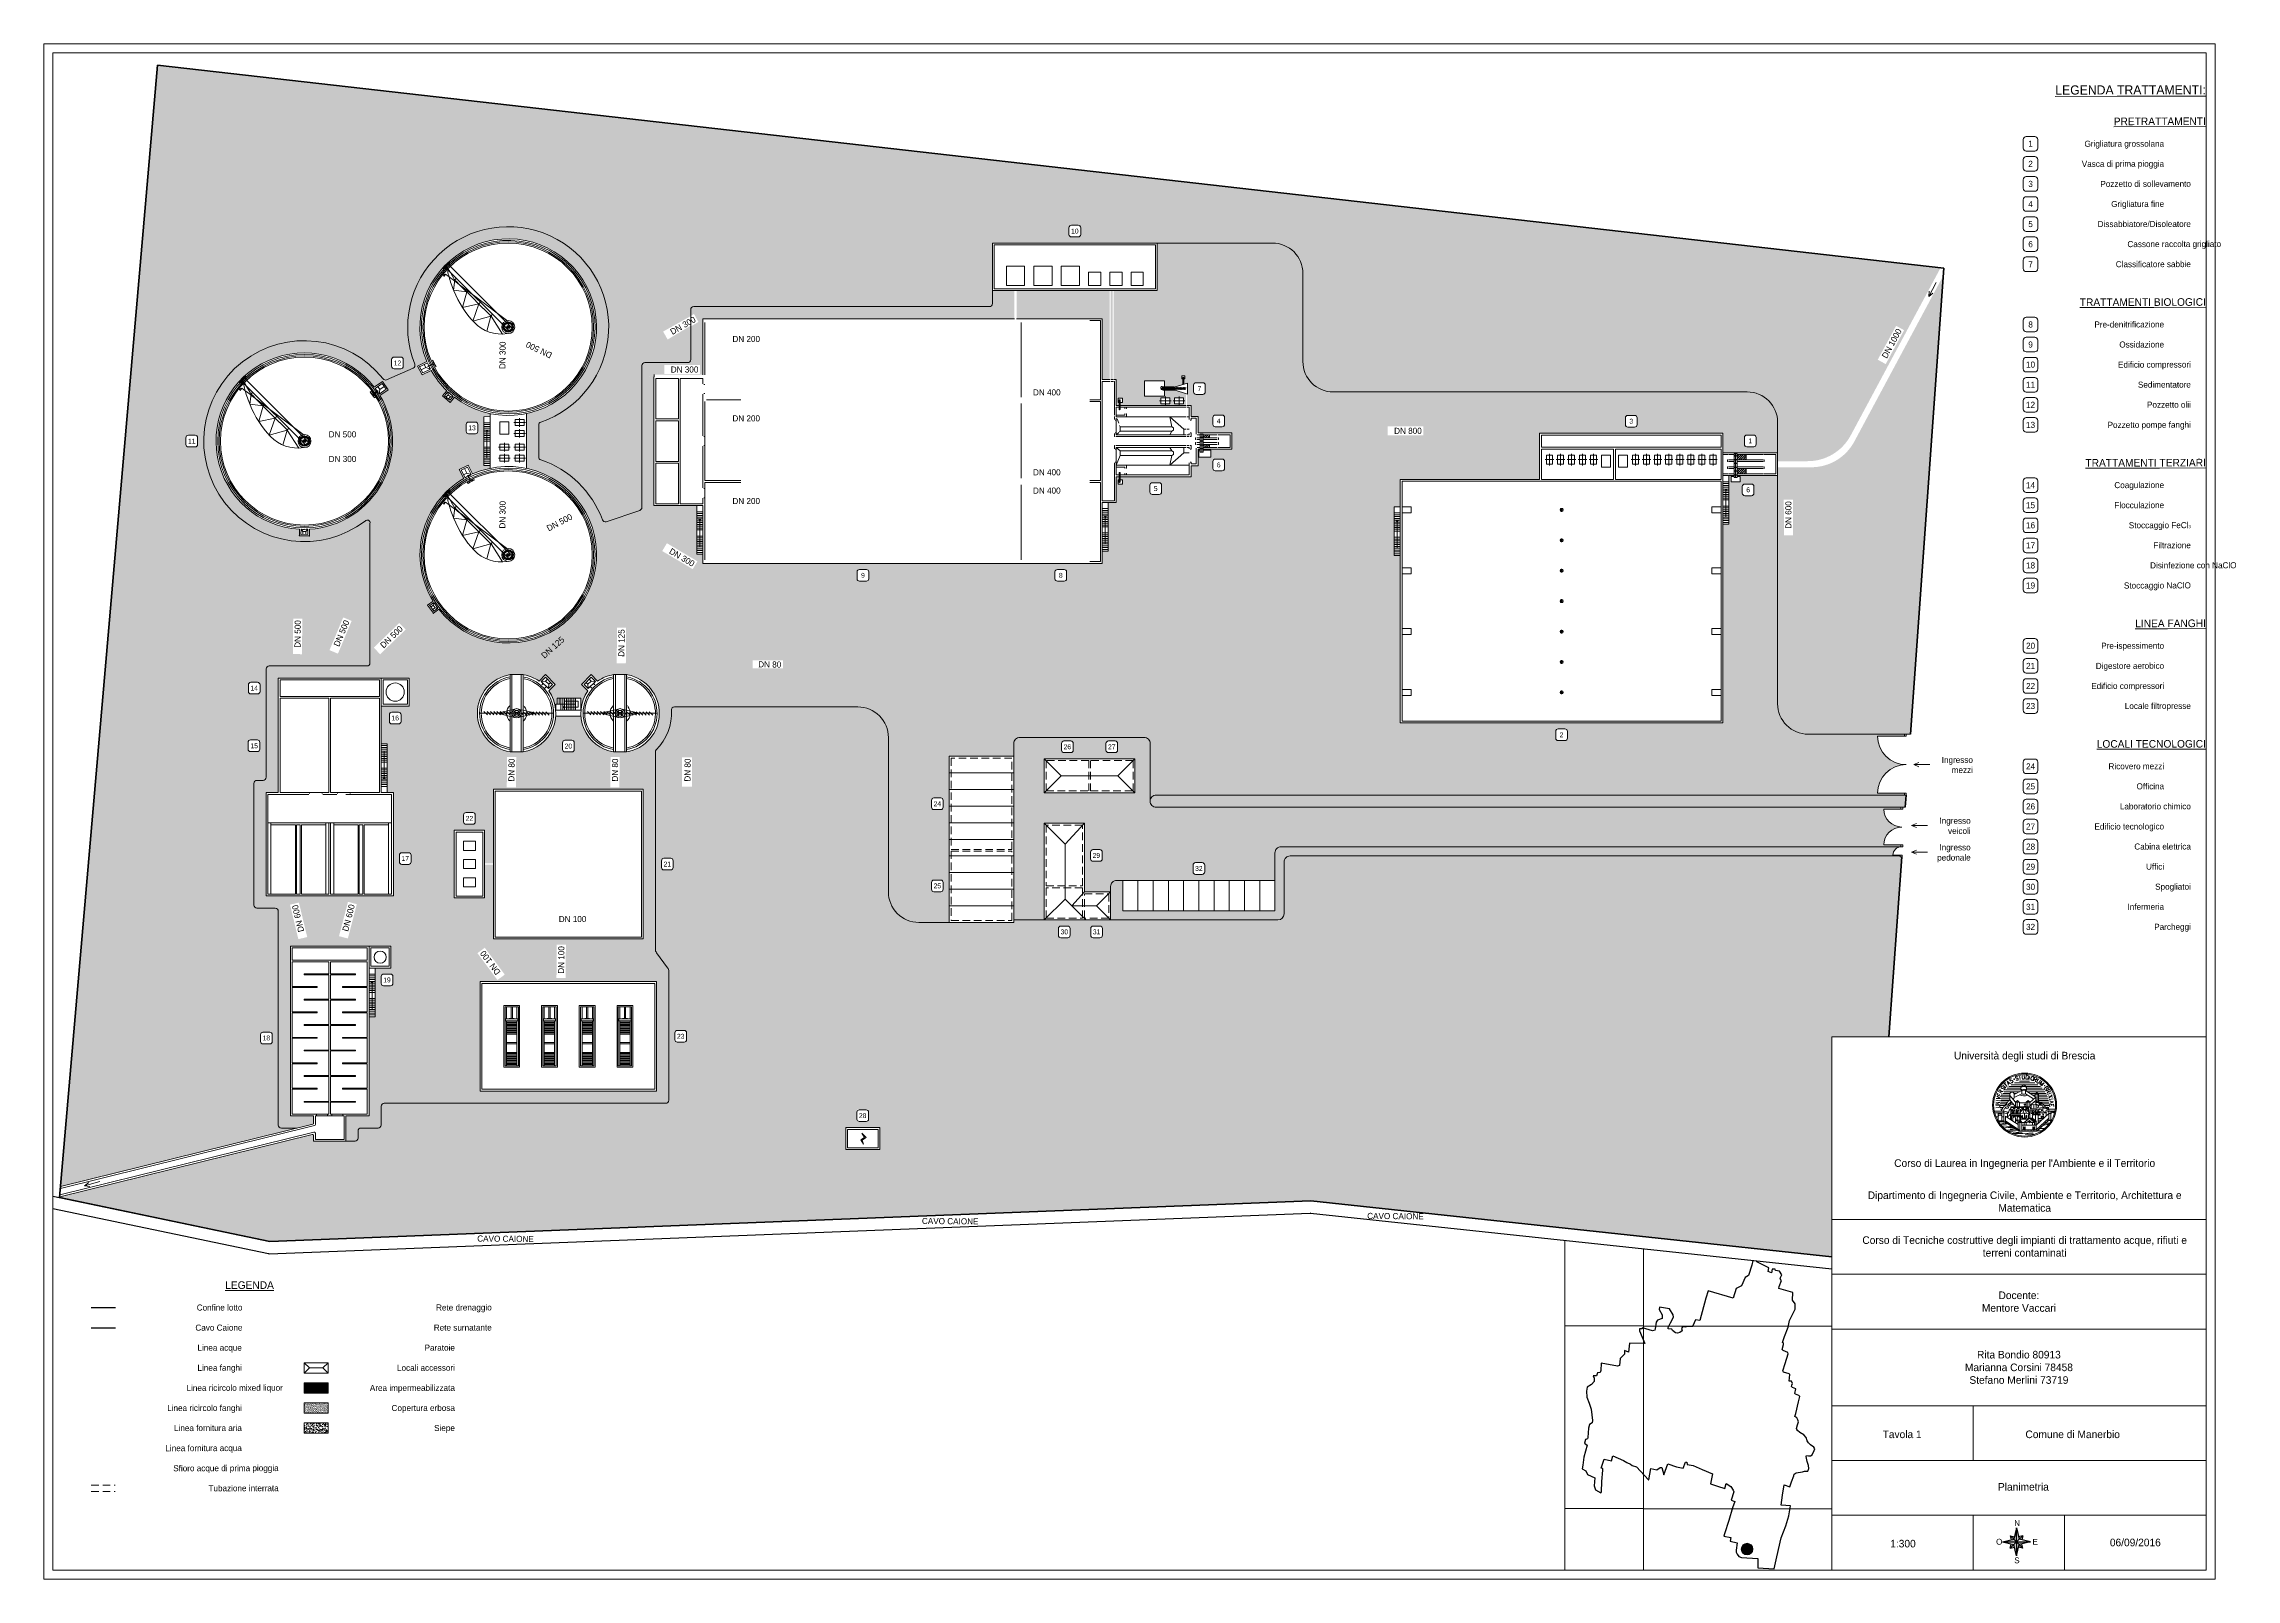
# Model space of a CAD drawing. Extents: x 1590275 to 3180776, y 5018154 to 10036737.
# Drawn here: x 1591117.8 to 1591478, y 5018174.6 to 5018426.9 of the extents above; entities that cross this region are included whole.
import ezdxf

# ---------------------------------------------------------------- set-up
doc = ezdxf.new("R2010")
doc.units = 0
doc.header["$LTSCALE"] = 5
doc.header["$MEASUREMENT"] = 0
doc.header["$XCLIPFRAME"] = 2
doc.linetypes.add('ACAD_ISO07W100', pattern=[3.5, 0.5, -3])
doc.linetypes.add('HIDDEN', pattern=[0.375, 0.25, -0.125])
for name, color, linetype, lineweight in [('Cartiglio', 7, 'Continuous', 15), ('Confine', 1, 'Continuous', 30), ('Legenda', 7, 'Continuous', 15), ('Locali accessori', 7, 'Continuous', 15), ('Muratura', 7, 'Continuous', 15), ('Quote e scritte', 252, 'Continuous', 15), ('Scale', 7, 'Continuous', 15), ('Siepe', 104, 'Continuous', 15), ('Verde', 3, 'Continuous', 15), ('Viabilità', 251, 'Continuous', 15)]:
    doc.layers.add(name, color=color, linetype=linetype, lineweight=lineweight)
doc.styles.add('ROMANC', font='romanc', dxfattribs={"width": 0.9, "height": 0.4})
picture_1 = doc.add_image_def('image1.png', size_in_pixel=(2520, 1575))
picture_2 = doc.add_image_def('image2.png', size_in_pixel=(2520, 1575))
picture_3 = doc.add_image_def('image3.png', size_in_pixel=(2520, 1575))
picture_4 = doc.add_image_def('image4.png', size_in_pixel=(2520, 1575))
picture_5 = doc.add_image_def('image5.png', size_in_pixel=(2520, 1575))
picture_6 = doc.add_image_def('image6.png', size_in_pixel=(2520, 1575))
pattern_1 = [(50, (841.24575, -20.26967), (0.3586300913, -0.031376067491), [0.0375, -0.4125]), (355, (841.24575, -20.26967), (-0.069375666807, 0.37609606685), [0.03, -0.33]), (100.45144446, (841.27563, -20.2723), (0.289254423364, 0.344719995484), [0.031870096, -0.350571056]), (46.1842, (841.24575, -20.16967), (0.533620665336, -0.082759640397), [0.05625, -0.61875]), (96.63563549, (841.2902, -20.17657), (0.467330972837, 0.487059300387), [0.047805171, -0.52585688]), (351.18416399, (841.24575, -20.1697), (0.46733097253, 0.487059300135), [0.045, -0.4950000005]), (21, (841.29575, -20.19467), (0.29845352606, -0.201309445333), [0.0375, -0.4125]), (326, (841.29575, -20.19467), (0.12165766596, 0.362575022523), [0.03, -0.33]), (71.45144474, (841.3206, -20.21145), (0.420111188365, 0.161265576403), [0.031870095, -0.350571056]), (37.5, (841.24575, -20.26967), (0.0060799276586, 0.1664469269157), [0, -0.326, 0, -0.335, 0, -0.33125]), (7.5, (841.24575, -20.26967), (0.131534768721, 0.197205855941), [0, -0.191, 0, -0.3185, 0, -0.12625]), (327.5, (841.13425, -20.26967), (0.2669112180862, -0.0112774358672), [0, -0.125, 0, -0.39, 0, -0.5175]), (317.5, (841.08425, -20.26967), (0.291593084671, 0.050052491166), [0, -0.1625, 0, -0.259, 0, -0.3675])]
pattern_2 = [(45, (841.24575, -20.26967), (-0.176776695297, 0.176776695297), [])]

msp = doc.modelspace()

# ---------------------------------------------------------------- texts
at = {"layer": 'Cartiglio', "style": 'ROMANC', "width": 0.9}
for s, rotation, p in [('R', 61.27317, (1591439.489, 5018254.343)), ('S', 234.33803, (1591439.568, 5018255.704)), ('I', 47.37523, (1591440.084, 5018255.269)), ('T', 42.18404, (1591440.242, 5018255.467)), ('A', 36.81114, (1591440.57, 5018255.785)), ('S', 29.62148, (1591441.004, 5018256.109)), ('S', 15.79939, (1591441.801, 5018256.55)), ('T', 9.98044, (1591442.313, 5018256.682)), ('U', 2.66011, (1591442.758, 5018256.763)), ('N', 85.90551, (1591439.12, 5018252.509)), ('U', 94.74211, (1591439.188, 5018252.053)), ('I', 80.67758, (1591439.149, 5018253.128)), ('V', 75.50846, (1591439.194, 5018253.401)), ('E', 67.96134, (1591439.305, 5018253.86))]:
    msp.add_text(s, height=0.662, rotation=rotation, dxfattribs=at).set_placement(p)
at = {"layer": 'Cartiglio', "style": 'ROMANC'}
for s, rotation, p in [('D', 354.88478, (1591443.301, 5018256.796)), ('I', 348.89769, (1591443.835, 5018256.725)), ('O', 162.80108, (1591444.917, 5018257.14)), ('R', 337.53654, (1591444.574, 5018256.529)), ('U', 329.95599, (1591445.063, 5018256.318)), ('M', 321.14764, (1591445.582, 5018256.024)), ('B', 305.65706, (1591446.358, 5018255.343)), ('R', 298.78651, (1591446.684, 5018254.908)), ('I', 291.80459, (1591446.977, 5018254.388)), ('X', 286.68845, (1591447.088, 5018254.119)), ('I', 279.75445, (1591447.242, 5018253.565)), ('A', 274.50526, (1591447.32, 5018253.272)), ('E', 274.02736, (1591447.324, 5018252.738))]:
    msp.add_text(s, height=0.662, rotation=rotation, dxfattribs=at).set_placement(p)
at = {"layer": 'Cartiglio', "ltscale": 100, "attachment_point": 5}
for s, insert, char_height, width in [('{\\H0.83333x;Università degli studi di Brescia}', (1591443.244, 5018260.467), 1.5, 40.31672), ("{\\H0.83333x;C\\H1x;orso di Laurea in Ingegneria per l'Ambiente e il Territorio}", (1591443.244, 5018242.802), 1.5, 56.03162), ('Dipartimento di Ingegneria Civile, Ambiente e Territorio, Architettura e Matematica', (1591443.244, 5018236.662), 1.25, 54.38267), ('Corso di Tecniche costruttive degli impianti di trattamento acque, rifiuti e terreni contaminati', (1591443.244, 5018229.285), 1.25, 56.03162), ('Docente:\\PMentore Vaccari', (1591442.297, 5018220.221), 1.25, 61.5), ('Rita Bondio 80913\\PMarianna Corsini 78458\\PStefano Merlini 73719', (1591442.297, 5018209.422), 1.25, 61.5), ('Tavola 1', (1591423.116, 5018198.416), 1.25, 72.34773), ('Comune di Manerbio', (1591451.13, 5018198.416), 1.25, 72.34773), ('Planimetria', (1591443.036, 5018189.787), 1.25, 72.34773)]:
    msp.add_mtext(s, dxfattribs=dict(at, insert=insert, char_height=char_height, width=width))
at = {"layer": 'Cartiglio', "lineweight": 25, "char_height": 0.96, "attachment_point": 1}
for s, insert, width in [('{\\fArial|b0|i0|c0|p34;N}', (1591441.518, 5018184.324), 4.54592), ('{\\fArial|b0|i0|c0|p34;O}', (1591438.543, 5018181.254), 4.54592), ('{\\fArial|b0|i0|c0|p34;E}', (1591444.515, 5018181.239), 4.54592), ('{\\fArial|b0|i0|c0|p34;S}', (1591441.523, 5018178.195), 0.9952)]:
    msp.add_mtext(s, dxfattribs=dict(at, insert=insert, width=width))
at = {"layer": 'Cartiglio', "ltscale": 100, "char_height": 1.25, "attachment_point": 5}
for s, width, heights, insert in [('1:300', 77.21932, [32.179], (1591423.256, 5018180.454)), ('06/09/2016', 77.5, [30.005], (1591461.422, 5018180.642))]:
    msp.add_mtext_dynamic_manual_height_columns(s, width=width, gutter_width=12.5, heights=heights, dxfattribs=dict(at, insert=insert))
at = {"layer": 'Legenda', "rotation": 0.1015}
for s, insert, char_height, width, attachment_point in [('{\\LLEGENDA TRATTAMENTI:}', (1591473.009, 5018420.127), 1.5, 30.00003, 3), ('{\\LPRETRATTAMENTI}', (1591473.009, 5018414.827), 1.25, 30.00003, 3), ('1', (1591444.213, 5018410.498), 1, 2.00354, 5), ('Grigliatura grossolana', (1591466.15, 5018411.021), 1, 19.58992, 3), ('2', (1591444.213, 5018407.198), 1, 2.00354, 5), ('Vasca di prima pioggia', (1591466.15, 5018407.721), 1, 19.58992, 3), ('3', (1591444.213, 5018403.898), 1, 2.00354, 5), ('Pozzetto di sollevamento', (1591470.546, 5018404.429), 1, 23.98581, 3), ('4', (1591444.213, 5018400.598), 1, 2.00354, 5), ('Grigliatura fine', (1591466.15, 5018401.121), 1, 19.58992, 3), ('10', (1591287.21, 5018396.146), 0.8, 1.60283, 5), ('5', (1591444.213, 5018397.298), 1, 2.00354, 5), ('Dissabbiatore/Disoleatore', (1591470.546, 5018397.829), 1, 23.98581, 3), ('6', (1591444.213, 5018393.998), 1, 2.00354, 5), ('Cassone raccolta grigliato', (1591475.506, 5018394.538), 1, 28.94568, 3), ('7', (1591444.213, 5018390.698), 1, 2.00354, 5), ('Classificatore sabbie', (1591470.546, 5018391.229), 1, 23.98581, 3), ('{\\LTRATTAMENTI BIOLOGICI}', (1591473.009, 5018385.127), 1.25, 30.00003, 3), ('8', (1591444.213, 5018380.798), 1, 2.00354, 5), ('Pre-denitrificazione', (1591466.15, 5018381.321), 1, 19.58992, 3), ('9', (1591444.213, 5018377.498), 1, 2.00354, 5), ('Ossidazione', (1591466.15, 5018378.021), 1, 19.58992, 3), ('12', (1591175.937, 5018374.482), 0.8, 1.60283, 5), ('10', (1591444.213, 5018374.198), 1, 2.00354, 5), ('Edificio compressori', (1591470.546, 5018374.729), 1, 23.98581, 3), ('7', (1591307.679, 5018370.277), 0.8, 1.60283, 5), ('11', (1591444.213, 5018370.898), 1, 2.00354, 5), ('Sedimentatore', (1591470.546, 5018371.429), 1, 23.98581, 3), ('12', (1591444.213, 5018367.598), 1, 2.00354, 5), ('Pozzetto olii', (1591470.546, 5018368.129), 1, 23.98581, 3), ('13', (1591188.182, 5018363.803), 0.8, 1.60283, 5), ('4', (1591310.841, 5018364.95), 0.8, 1.60283, 5), ('3', (1591378.616, 5018364.9), 0.8, 1.60283, 5), ('13', (1591444.213, 5018364.298), 1, 2.00354, 5), ('Pozzetto pompe fanghi', (1591470.546, 5018364.829), 1, 23.98581, 3), ('11', (1591142.15, 5018361.64), 0.8, 1.60283, 5), ('1', (1591398.166, 5018361.675), 0.8, 1.60283, 5), ('6', (1591310.841, 5018357.717), 0.8, 1.60283, 5), ('{\\LTRATTAMENTI TERZIARI}', (1591473.009, 5018358.727), 1.25, 30.00003, 3), ('5', (1591300.491, 5018353.831), 0.8, 1.60283, 5), ('6', (1591397.817, 5018353.625), 0.8, 1.60283, 5), ('14', (1591444.213, 5018354.398), 1, 2.00354, 5), ('Coagulazione', (1591466.15, 5018354.921), 1, 19.58992, 3), ('15', (1591444.213, 5018351.098), 1, 2.00354, 5), ('16', (1591444.213, 5018347.798), 1, 2.00354, 5), ('Flocculazione', (1591466.15, 5018351.621), 1, 19.58992, 3), ('Stoccaggio FeCl{\\H0.5x;3}', (1591470.546, 5018348.329), 1, 23.98581, 3), ('17', (1591444.213, 5018344.498), 1, 2.00354, 5), ('Filtrazione', (1591470.546, 5018345.029), 1, 23.98581, 3), ('18', (1591444.213, 5018341.198), 1, 2.00354, 5), ('Disinfezione con NaClO', (1591478.047, 5018341.742), 1, 31.48755, 3), ('9', (1591252.407, 5018339.58), 0.8, 1.60283, 5), ('8', (1591284.907, 5018339.58), 0.8, 1.60283, 5), ('19', (1591444.213, 5018337.898), 1, 2.00354, 5), ('Stoccaggio NaClO', (1591470.546, 5018338.429), 1, 23.98581, 3), ('{\\LLINEA FANGHI}', (1591473.009, 5018332.327), 1.25, 30.00003, 3), ('20', (1591444.213, 5018327.998), 1, 2.00354, 5), ('Pre-ispessimento', (1591466.15, 5018328.521), 1, 19.58992, 3), ('21', (1591444.213, 5018324.698), 1, 2.00354, 5), ('Digestore aerobico', (1591466.15, 5018325.221), 1, 19.58992, 3), ('14', (1591152.402, 5018321.042), 0.8, 1.60283, 5), ('22', (1591444.213, 5018321.398), 1, 2.00354, 5), ('Edificio compressori', (1591466.15, 5018321.921), 1, 19.58992, 3), ('16', (1591175.562, 5018316.132), 0.8, 1.60283, 5), ('23', (1591444.213, 5018318.098), 1, 2.00354, 5), ('Locale filtropresse', (1591470.546, 5018318.629), 1, 23.98581, 3), ('2', (1591367.166, 5018313.38), 0.8, 1.60283, 5), ('{\\LLOCALI TECNOLOGICI}', (1591473.009, 5018312.527), 1.25, 30.00003, 3), ('15', (1591152.402, 5018311.571), 0.8, 1.60283, 5), ('20', (1591204.008, 5018311.514), 0.8, 1.60283, 5), ('26', (1591285.984, 5018311.404), 0.8, 1.60283, 5), ('27', (1591293.284, 5018311.404), 0.8, 1.60283, 5), ('24', (1591444.213, 5018308.198), 1, 2.00354, 5), ('Ricovero mezzi', (1591466.15, 5018308.721), 1, 19.58992, 3), ('25', (1591444.213, 5018304.898), 1, 2.00354, 5), ('Officina', (1591466.15, 5018305.421), 1, 19.58992, 3), ('24', (1591264.624, 5018302.044), 0.8, 1.60283, 5), ('26', (1591444.213, 5018301.598), 1, 2.00354, 5), ('Laboratorio chimico', (1591470.546, 5018302.129), 1, 23.98581, 3), ('22', (1591187.762, 5018299.64), 0.8, 1.60283, 5), ('27', (1591444.213, 5018298.298), 1, 2.00354, 5), ('Edificio tecnologico', (1591466.15, 5018298.821), 1, 19.58992, 3), ('28', (1591444.213, 5018294.998), 1, 2.00354, 5), ('Cabina elettrica', (1591470.546, 5018295.529), 1, 23.98581, 3), ('17', (1591177.222, 5018293.042), 0.8, 1.60283, 5), ('21', (1591220.268, 5018292.13), 0.8, 1.60283, 5), ('29', (1591290.744, 5018293.544), 0.8, 1.60283, 5), ('32', (1591307.584, 5018291.404), 0.8, 1.60283, 5), ('29', (1591444.213, 5018291.698), 1, 2.00354, 5), ('Uffici', (1591466.15, 5018292.221), 1, 19.58992, 3), ('25', (1591264.624, 5018288.544), 0.8, 1.60283, 5), ('30', (1591444.213, 5018288.398), 1, 2.00354, 5), ('Spogliatoi', (1591470.546, 5018288.929), 1, 23.98581, 3), ('31', (1591444.213, 5018285.098), 1, 2.00354, 5), ('Infermeria', (1591466.15, 5018285.621), 1, 19.58992, 3), ('30', (1591285.484, 5018280.984), 0.8, 1.60283, 5), ('31', (1591290.784, 5018280.984), 0.8, 1.60283, 5), ('32', (1591444.213, 5018281.798), 1, 2.00354, 5), ('Parcheggi', (1591470.546, 5018282.329), 1, 23.98581, 3), ('19', (1591174.222, 5018273.087), 0.8, 1.60283, 5), ('18', (1591154.402, 5018263.547), 0.8, 1.60283, 5), ('23', (1591222.468, 5018263.83), 0.8, 1.60283, 5), ('28', (1591252.36, 5018250.788), 0.8, 1.60283, 5), ('{\\LLEGENDA}', (1591155.632, 5018223.574), 1.25, 30.00003, 3), ('Confine lotto', (1591150.473, 5018219.768), 1, 19.58992, 3), ('Rete drenaggio', (1591191.42, 5018219.779), 1, 25.6368, 3), ('Cavo Caione', (1591150.473, 5018216.468), 1, 19.58992, 3), ('Rete surnatante', (1591191.42, 5018216.479), 1, 25.6368, 3), ('Linea acque', (1591150.373, 5018213.168), 1, 19.58992, 3), ('Paratoie', (1591185.373, 5018213.168), 1, 19.58992, 3), ('Linea fanghi', (1591150.373, 5018209.868), 1, 19.58992, 3), ('Locali accessori', (1591185.373, 5018209.868), 1, 19.58992, 3), ('Linea ricircolo mixed liquor', (1591157.118, 5018206.58), 1, 26.33415, 3), ('Area impermeabilizzata', (1591185.373, 5018206.568), 1, 19.58992, 3), ('Linea ricircolo fanghi', (1591150.373, 5018203.268), 1, 19.58992, 3), ('Copertura erbosa', (1591185.373, 5018203.268), 1, 19.58992, 3), ('Linea fornitura aria', (1591150.373, 5018199.968), 1, 19.58992, 3), ('Siepe', (1591185.373, 5018199.968), 1, 19.58992, 3), ('Linea fornitura acqua', (1591150.373, 5018196.668), 1, 19.58992, 3), ('Sfioro acque di prima pioggia', (1591156.42, 5018193.379), 1, 25.6368, 3), ('Tubazione interrata', (1591156.42, 5018190.079), 1, 25.6368, 3)]:
    msp.add_mtext(s, dxfattribs=dict(at, insert=insert, char_height=char_height, width=width, attachment_point=attachment_point))
at = {"layer": 'Quote e scritte', "color": 252, "char_height": 1, "attachment_point": 3}
for s, insert, width, rotation in [('DN 300', (1591224.554, 5018382.182), 68.80681, 29.61701), ('DN 300', (1591192.711, 5018378.011), 68.80681, 89.48672), ('DN 500', (1591196.922, 5018377.152), 68.80681, 154.3106), ('DN 200', (1591235.493, 5018378.921), 68.80681, 0.1015), ('DN 1000', (1591422.223, 5018380.243), 68.80681, 61.53077), ('DN 300', (1591225.369, 5018373.908), 68.80681, 0.1015), ('DN 400', (1591284.874, 5018370.145), 68.80681, 0.1015), ('DN 500', (1591169.17, 5018363.258), 68.80681, 0.1015), ('DN 200', (1591235.493, 5018365.877), 68.80681, 0.1015), ('DN 800', (1591344.199, 5018363.834), 68.80681, 0.1015), ('DN 300', (1591169.17, 5018359.206), 68.80681, 0.1015), ('DN 400', (1591284.874, 5018357.019), 68.80681, 0.1015), ('DN 200', (1591235.493, 5018352.294), 68.80681, 0.1015), ('DN 400', (1591284.874, 5018354.012), 68.80681, 0.1015), ('DN 300', (1591192.711, 5018351.807), 68.80681, 89.48672), ('DN 500', (1591204.327, 5018349.771), 68.80681, 27.71639), ('DN 600', (1591403.929, 5018351.758), 68.80681, 90.1015), ('DN 300', (1591224.873, 5018341.801), 68.80681, 329.34121), ('DN 500', (1591159.055, 5018332.217), 68.80681, 89.48672), ('DN 500', (1591167.16, 5018332.341), 68.80681, 67.32481), ('DN 500', (1591176.235, 5018331.394), 68.80681, 44.03996), ('DN 125', (1591212.251, 5018330.727), 68.80681, 89.48672), ('DN 125', (1591202.813, 5018329.61), 68.80681, 41.74445), ('DN 80', (1591238.989, 5018325.42), 68.80681, 359.48672), ('DN 80', (1591194.189, 5018309.481), 68.80681, 89.48672), ('DN 80', (1591211.188, 5018309.481), 68.80681, 89.48672), ('DN 80', (1591223.106, 5018309.481), 68.80681, 89.48672), ('Ingresso mezzi', (1591434.743, 5018309.763), 5.48442, 0.1015), ('Ingresso veicoli', (1591434.367, 5018299.757), 5.48442, 0.1015), ('Ingresso pedonale', (1591434.367, 5018295.379), 5.48442, 0.1015), ('DN 600', (1591158.59, 5018285.277), 68.80681, 103.53695), ('DN 600', (1591167.989, 5018285.621), 68.80681, 75.36204), ('DN 100', (1591206.969, 5018283.599), 68.80681, 0.1015), ('DN 100', (1591189.426, 5018277.437), 68.80681, 126.66581), ('DN 100', (1591202.355, 5018278.654), 68.80681, 89.48672), ('CAVO CAIONE', (1591271.388, 5018233.906), 68.80681, 359.48672), ('CAVO CAIONE', (1591344.533, 5018234.737), 68.80681, 359.48672), ('CAVO CAIONE', (1591198.338, 5018231.02), 68.80681, 359.48672)]:
    msp.add_mtext(s, dxfattribs=dict(at, insert=insert, width=width, rotation=rotation))

# ---------------------------------------------------------------- hatches: boundary and pattern name
at = {"layer": 'Cartiglio', "lineweight": 5, "ltscale": 0.2}
h = msp.add_hatch(color=256, dxfattribs=at)
h.paths.add_polyline_path([(1591440.879, 5018181.769), (1591441.455, 5018181.193), (1591441.555, 5018181.605)])
h.paths.add_polyline_path([(1591441.903, 5018183.049), (1591441.903, 5018180.745), (1591442.351, 5018181.193)])
h.paths.add_polyline_path([(1591442.351, 5018181.193), (1591442.764, 5018181.093), (1591442.927, 5018181.769)])
h.paths.add_polyline_path([(1591444.207, 5018180.745), (1591441.903, 5018180.745), (1591442.351, 5018180.297)])
h.paths.add_polyline_path([(1591442.927, 5018179.721), (1591442.351, 5018180.297), (1591442.251, 5018179.884)])
h.paths.add_polyline_path([(1591441.903, 5018180.745), (1591441.455, 5018180.297), (1591441.903, 5018178.441)])
h.paths.add_polyline_path([(1591441.042, 5018180.396), (1591440.879, 5018179.721), (1591441.455, 5018180.297)])
h.paths.add_polyline_path([(1591441.903, 5018180.745), (1591441.455, 5018181.193), (1591439.599, 5018180.745)])
at = {"layer": 'Confine', "transparency": 33554687}
h = msp.add_hatch(color=256, dxfattribs=at)
h.dxf.hatch_style = 1
edge = h.paths.add_edge_path()
edge.add_arc((1591397.637, 5018179.563), 0.957, 0, 360)
at = {"layer": 'Locali accessori', "transparency": 33554559}
h = msp.add_hatch(dxfattribs=at)
h.set_pattern_fill('ANSI31', color=256, scale=2)
h.set_pattern_definition(pattern_2)
h.paths.add_polyline_path([(1591309.307, 5018361.09), (1591308.307, 5018361.09), (1591308.307, 5018360.59), (1591309.307, 5018360.59)])
h.paths.add_polyline_path([(1591309.307, 5018362.69), (1591308.307, 5018362.69), (1591308.307, 5018362.19), (1591309.307, 5018362.19)])
h = msp.add_hatch(dxfattribs=at)
h.set_pattern_fill('ANSI31', color=256, scale=2)
h.set_pattern_definition(pattern_2)
h.paths.add_polyline_path([(1591397.516, 5018359.415), (1591396.016, 5018359.415), (1591396.016, 5018358.565), (1591397.516, 5018358.565)])
h.paths.add_polyline_path([(1591397.516, 5018357.115), (1591396.016, 5018357.115), (1591396.016, 5018356.265), (1591397.516, 5018356.265)])
at = {"layer": 'Siepe'}
h = msp.add_hatch(dxfattribs=at)
h.set_pattern_fill('AR-CONC', color=256, scale=0.05)
h.set_pattern_definition(pattern_1)
h.paths.add_polyline_path([(1591138.518, 5018420.986), (1591426.304, 5018388.254), (1591426.553, 5018390.44), (1591136.521, 5018423.428), (1591120.799, 5018241.43), (1591122.991, 5018241.24)])
h = msp.add_hatch(dxfattribs=at)
h.set_pattern_fill('AR-CONC', color=256, scale=0.05)
h.set_pattern_definition([(50, (841.24575, -20.26967), (0.3586300913, -0.031376067491), [0.0375, -0.4125]), (355, (841.24575, -20.26967), (-0.069375666807, 0.37609606685), [0.03, -0.33]), (100.45144446, (841.27563, -20.2723), (0.289254423364, 0.344719995484), [0.031870096, -0.350571056]), (46.1842, (841.24575, -20.16967), (0.533620665336, -0.082759640397), [0.05625, -0.61875]), (96.63563549, (841.2902, -20.17657), (0.467330972837, 0.487059300387), [0.047805171, -0.52585688]), (351.18416399, (841.24575, -20.1697), (0.46733097253, 0.487059300135), [0.045, -0.4950000005]), (21, (841.29575, -20.19467), (0.29845352606, -0.201309445333), [0.0375, -0.4125]), (326, (841.29575, -20.19467), (0.12165766596, 0.362575022523), [0.03, -0.33]), (71.45144474, (841.3206, -20.21145), (0.420111188365, 0.161265576403), [0.031870095, -0.350571056]), (37.5, (841.24575, -20.26967), (0.0060799276586, 0.1664469269157), [0, -0.326, 0, -0.335, 0, -0.33125]), (7.5, (841.24575, -20.26967), (0.131534768721, 0.197205855941), [0, -0.191, 0, -0.3185, 0, -0.12625]), (327.5, (841.13425, -20.26967), (0.2669112180862, -0.0112774358672), [0, -0.125, 0, -0.39, 0, -0.5175]), (317.5, (841.08425, -20.26967), (0.291593084671, 0.050052491166), [0, -0.1625, 0, -0.259, 0, -0.3675])])
h.paths.add_polyline_path([(1591429.306, 5018380.96), (1591427.112, 5018381.116), (1591422.285, 5018313.472), (1591424.49, 5018313.472)])
h = msp.add_hatch(dxfattribs=at)
h.set_pattern_fill('AR-CONC', color=256, scale=0.05)
h.set_pattern_definition(pattern_1)
h.paths.add_polyline_path([(1591423.777, 5018303.472), (1591423.477, 5018303.472), (1591300.584, 5018303.472, 0.4142223), (1591299.584, 5018302.472, 0.4142048), (1591300.584, 5018301.472), (1591423.634, 5018301.472)])
h = msp.add_hatch(dxfattribs=at)
h.set_pattern_fill('AR-CONC', color=256, scale=0.05)
h.set_pattern_definition(pattern_1)
h.paths.add_polyline_path([(1591423.052, 5018293.322), (1591422.813, 5018293.322), (1591422.813, 5018293.472), (1591420.858, 5018293.472), (1591418.735, 5018263.721), (1591420.94, 5018263.721)])
h = msp.add_hatch(dxfattribs=at)
h.set_pattern_fill('AR-CONC', color=256, scale=0.05)
h.set_pattern_definition(pattern_1)
h.paths.add_polyline_path([(1591325.983, 5018236.782), (1591411.547, 5018227.617), (1591411.547, 5018229.83), (1591326.057, 5018238.986), (1591155.163, 5018232.322), (1591141.335, 5018235.208), (1591140.885, 5018233.055), (1591154.978, 5018230.113)])
h = msp.add_hatch(dxfattribs=at)
h.set_pattern_fill('AR-CONC', color=256, scale=0.1)
h.set_pattern_definition([(50, (841.24575, -28.2022), (0.7172601826, -0.06275213498), [0.075, -0.825]), (355, (841.24575, -28.2022), (-0.13875133361, 0.7521921337), [0.06, -0.66]), (100.45144446, (841.3055, -28.20745), (0.57850884673, 0.68943999097), [0.063740192, -0.701142112]), (46.1842, (841.24575, -28.0022), (1.06724133067, -0.1655192808), [0.1125, -1.2375]), (96.63563549, (841.3347, -28.016), (0.93466194567, 0.97411860077), [0.095610342, -1.05171376]), (351.18416399, (841.2457, -28.0022), (0.93466194505, 0.97411860027), [0.09, -0.990000001]), (21, (841.34575, -28.0522), (0.59690705212, -0.402618890665), [0.075, -0.825]), (326, (841.34575, -28.0522), (0.24331533192, 0.72515004505), [0.06, -0.66]), (71.45144474, (841.3955, -28.0858), (0.84022237673, 0.32253115281), [0.06374019, -0.701142112]), (37.5, (841.24575, -28.20222), (0.012159855317, 0.332893853831), [0, -0.652, 0, -0.67, 0, -0.6625]), (7.5, (841.24575, -28.20222), (0.263069537442, 0.394411711882), [0, -0.382, 0, -0.637, 0, -0.2525]), (327.5, (841.02275, -28.20222), (0.533822436172, -0.022554871734), [0, -0.25, 0, -0.78, 0, -1.035]), (317.5, (840.92275, -28.20222), (0.583186169342, 0.100104982332), [0, -0.325, 0, -0.518, 0, -0.735])])
h.paths.add_polyline_path([(1591160.636, 5018200.294), (1591160.636, 5018198.594), (1591164.536, 5018198.594), (1591164.536, 5018200.294)])
at = {"layer": 'Verde', "transparency": 33554457}
h = msp.add_hatch(color=256, dxfattribs=at)
h.dxf.hatch_style = 1
edge = h.paths.add_edge_path(flags=16)
edge.add_line((1591143.11, 5018361.08), (1591143.11, 5018362.2))
edge.add_arc((1591142.71, 5018362.2), 0.4, 0, 90)
edge.add_line((1591142.71, 5018362.6), (1591141.59, 5018362.6))
edge.add_arc((1591141.59, 5018362.2), 0.4, 90, 180)
edge.add_line((1591141.19, 5018362.2), (1591141.19, 5018361.08))
edge.add_arc((1591141.59, 5018361.08), 0.4, 180, 270)
edge.add_line((1591141.59, 5018360.68), (1591142.71, 5018360.68))
edge.add_arc((1591142.71, 5018361.08), 0.4, 270, 360)
h.paths.add_polyline_path([(1591214.535, 5018370.63), (1591213.945, 5018370.362), (1591216.084, 5018369.312), (1591216.084, 5018369.869)], flags=17)
h.paths.add_polyline_path([(1591216.084, 5018371.659), (1591214.19, 5018370.799), (1591214.535, 5018370.63), (1591216.084, 5018371.331)], flags=17)
h.paths.add_polyline_path([(1591214.535, 5018370.63), (1591214.19, 5018370.799), (1591213.601, 5018370.532), (1591213.945, 5018370.362)], flags=17)
h.paths.add_polyline_path([(1591213.945, 5018370.362), (1591213.601, 5018370.532), (1591199.142, 5018363.963), (1591199.142, 5018363.66)], flags=17)
h.paths.add_polyline_path([(1591216.084, 5018371.331), (1591214.535, 5018370.63), (1591216.084, 5018369.869)], flags=17)
edge = h.paths.add_edge_path(flags=17)
edge.add_arc((1591194.136, 5018342.969), 16.499, 20.26767, 71.09105, ccw=False)
edge.add_arc((1591210.073, 5018348.862), 0.493, 201.07942, 289.4442)
edge.add_line((1591210.237, 5018348.397), (1591215.743, 5018350.253))
edge.add_arc((1591215.607, 5018350.71), 0.477, 286.63993, 361.98935)
edge.add_line((1591216.084, 5018350.727), (1591216.084, 5018369.312))
edge.add_line((1591216.084, 5018369.312), (1591213.945, 5018370.362))
edge.add_line((1591213.945, 5018370.362), (1591199.142, 5018363.66))
edge.add_line((1591199.142, 5018363.66), (1591199.144, 5018359.051))
edge.add_arc((1591199.579, 5018359.005), 0.437, 173.92195, 257.1912)
h.paths.add_polyline_path([(1591224.107, 5018379.949), (1591224.107, 5018380.293), (1591210.603, 5018372.562), (1591210.906, 5018372.413)], flags=17)
edge = h.paths.add_edge_path(flags=17)
edge.add_line((1591224.107, 5018375.04), (1591224.107, 5018379.949))
edge.add_line((1591224.107, 5018379.949), (1591210.906, 5018372.413))
edge.add_line((1591210.906, 5018372.413), (1591214.19, 5018370.799))
edge.add_line((1591214.19, 5018370.799), (1591216.084, 5018371.659))
edge.add_line((1591216.084, 5018371.659), (1591216.084, 5018374.04))
edge.add_arc((1591216.584, 5018374.04), 0.5, 90, 180, ccw=False)
edge.add_line((1591216.584, 5018374.54), (1591223.607, 5018374.54))
edge.add_arc((1591223.607, 5018375.04), 0.5, 270, 360)
h.paths.add_polyline_path([(1591210.906, 5018372.413), (1591210.381, 5018372.113), (1591213.601, 5018370.532), (1591214.19, 5018370.799)], flags=17)
edge = h.paths.add_edge_path(flags=17)
edge.add_line((1591199.142, 5018364.274), (1591199.142, 5018363.963))
edge.add_line((1591199.142, 5018363.963), (1591213.601, 5018370.532))
edge.add_line((1591213.601, 5018370.532), (1591210.381, 5018372.113))
edge.add_line((1591210.381, 5018372.113), (1591207.224, 5018370.311))
edge.add_arc((1591194.129, 5018380.366), 16.51, 288.91176, 322.48151, ccw=False)
edge.add_arc((1591199.642, 5018364.274), 0.5, 108.91545, 180.02641)
edge = h.paths.add_edge_path(flags=17)
edge.add_arc((1591194.129, 5018380.366), 16.51, 333.00157, 334.73679, ccw=False)
edge.add_line((1591208.84, 5018372.871), (1591210.079, 5018372.262))
edge.add_line((1591210.079, 5018372.262), (1591210.603, 5018372.562))
edge.add_line((1591210.603, 5018372.562), (1591209.06, 5018373.32))
edge = h.paths.add_edge_path(flags=17)
edge.add_line((1591210.079, 5018372.262), (1591208.84, 5018372.871))
edge.add_arc((1591194.129, 5018380.366), 16.51, 324.83556, 333.00157, ccw=False)
edge.add_line((1591207.626, 5018370.857), (1591210.079, 5018372.262))
edge = h.paths.add_edge_path(flags=17)
edge.add_line((1591210.381, 5018372.113), (1591210.079, 5018372.262))
edge.add_line((1591210.079, 5018372.262), (1591207.626, 5018370.857))
edge.add_arc((1591194.129, 5018380.366), 16.51, 322.48151, 324.83556, ccw=False)
edge.add_line((1591207.224, 5018370.311), (1591210.381, 5018372.113))
h.paths.add_polyline_path([(1591210.906, 5018372.413), (1591210.603, 5018372.562), (1591210.079, 5018372.262), (1591210.381, 5018372.113)], flags=17)
edge = h.paths.add_edge_path(flags=17)
edge.add_arc((1591160.618, 5018361.637), 16.508, 269.28623, 271.02166, ccw=False)
edge.add_line((1591160.413, 5018345.13), (1591160.413, 5018324.692))
edge.add_line((1591160.413, 5018324.692), (1591160.913, 5018324.692))
edge.add_line((1591160.913, 5018324.692), (1591160.913, 5018345.131))
edge = h.paths.add_edge_path(flags=17)
edge.add_arc((1591160.618, 5018361.637), 16.508, 271.02166, 307.29466, ccw=False)
edge.add_line((1591160.913, 5018345.131), (1591160.913, 5018324.692))
edge.add_line((1591160.913, 5018324.692), (1591165.376, 5018324.692))
edge.add_line((1591165.376, 5018324.692), (1591171.424, 5018339.174))
edge.add_line((1591171.424, 5018339.174), (1591171.424, 5018348.106))
edge.add_arc((1591170.974, 5018348.208), 0.461, 347.1876, 500.07571)
edge = h.paths.add_edge_path(flags=16)
edge.add_line((1591171.424, 5018325.192), (1591171.424, 5018337.877))
edge.add_line((1591171.424, 5018337.877), (1591171.424, 5018339.174))
edge.add_line((1591171.424, 5018339.174), (1591165.376, 5018324.692))
edge.add_line((1591165.376, 5018324.692), (1591165.918, 5018324.692))
edge.add_line((1591165.918, 5018324.692), (1591170.924, 5018324.692))
edge.add_arc((1591170.924, 5018325.192), 0.5, 270, 360)
edge = h.paths.add_edge_path()
edge.add_arc((1591160.618, 5018361.637), 16.508, 178.14645, 183.32226, ccw=False)
edge.add_arc((1591160.618, 5018361.637), 16.508, 176.75805, 178.14645, ccw=False)
edge.add_line((1591144.136, 5018362.57), (1591144.138, 5018362.6))
edge.add_arc((1591160.618, 5018361.637), 16.508, 38.185, 176.65472, ccw=False)
edge.add_arc((1591173.954, 5018372.151), 0.474, 220.62421, 296.16169)
edge.add_line((1591174.163, 5018371.725), (1591178.518, 5018373.636))
edge.add_arc((1591178.314, 5018374.095), 0.502, 293.95676, 381.36084)
edge.add_arc((1591194.129, 5018380.366), 16.51, -25.26321, 201.63797, ccw=False)
edge.add_line((1591209.06, 5018373.32), (1591210.603, 5018372.562))
edge.add_line((1591210.603, 5018372.562), (1591224.107, 5018380.293))
edge.add_line((1591224.107, 5018380.293), (1591224.107, 5018383.24))
edge.add_arc((1591224.607, 5018383.24), 0.5, 90, 180, ccw=False)
edge.add_line((1591224.607, 5018383.74), (1591273.16, 5018383.74))
edge.add_arc((1591273.16, 5018384.24), 0.5, 270, 360)
edge.add_line((1591273.66, 5018384.24), (1591273.66, 5018386.386))
edge.add_line((1591273.66, 5018386.386), (1591273.66, 5018394.186))
edge.add_line((1591273.66, 5018394.186), (1591300.76, 5018394.186))
edge.add_line((1591300.76, 5018394.186), (1591319.679, 5018394.186))
edge.add_arc((1591319.679, 5018389.186), 5, 0, 90, ccw=False)
edge.add_line((1591324.679, 5018389.186), (1591324.679, 5018374.715))
edge.add_arc((1591329.679, 5018374.715), 5, 180, 270)
edge.add_line((1591329.679, 5018369.715), (1591397.666, 5018369.715))
edge.add_arc((1591397.666, 5018364.715), 5, 0, 90, ccw=False)
edge.add_line((1591402.666, 5018364.715), (1591402.666, 5018359.715))
edge.add_line((1591402.666, 5018359.715), (1591402.666, 5018358.34))
edge.add_line((1591402.666, 5018358.34), (1591407.609, 5018358.341))
edge.add_arc((1591407.607, 5018366.341), 8, 270.01254, 331.80498)
edge.add_line((1591414.658, 5018362.562), (1591429.428, 5018390.113))
edge.add_line((1591429.428, 5018390.113), (1591426.553, 5018390.44))
edge.add_line((1591426.553, 5018390.44), (1591426.304, 5018388.254))
edge.add_line((1591426.304, 5018388.254), (1591138.518, 5018420.986))
edge.add_line((1591138.518, 5018420.986), (1591122.991, 5018241.24))
edge.add_line((1591122.991, 5018241.24), (1591120.799, 5018241.43))
edge.add_line((1591120.799, 5018241.43), (1591120.603, 5018239.16))
edge.add_line((1591120.603, 5018239.16), (1591159.432, 5018248.747))
edge.add_line((1591159.432, 5018248.747), (1591156.862, 5018248.747))
edge.add_arc((1591156.862, 5018249.247), 0.5, 180, 270, ccw=False)
edge.add_line((1591156.362, 5018249.247), (1591156.362, 5018284.392))
edge.add_arc((1591155.862, 5018284.392), 0.5, 0, 90)
edge.add_line((1591155.862, 5018284.892), (1591152.862, 5018284.892))
edge.add_arc((1591152.862, 5018285.392), 0.5, 180, 270, ccw=False)
edge.add_line((1591152.362, 5018285.392), (1591152.362, 5018305.392))
edge.add_arc((1591152.862, 5018305.392), 0.5, 90, 180, ccw=False)
edge.add_line((1591152.862, 5018305.892), (1591153.862, 5018305.892))
edge.add_arc((1591153.862, 5018306.392), 0.5, 270, 360)
edge.add_line((1591154.362, 5018306.392), (1591154.362, 5018324.192))
edge.add_arc((1591154.862, 5018324.192), 0.5, 90, 180, ccw=False)
edge.add_line((1591154.862, 5018324.692), (1591160.413, 5018324.692))
edge.add_line((1591160.413, 5018324.692), (1591160.413, 5018345.13))
edge.add_arc((1591160.618, 5018361.637), 16.508, 183.32226, 269.28623, ccw=False)
edge = h.paths.add_edge_path(flags=16)
edge.add_line((1591174.977, 5018373.922), (1591174.977, 5018375.042))
edge.add_arc((1591175.377, 5018375.042), 0.4, 90, 180, ccw=False)
edge.add_line((1591175.377, 5018375.442), (1591176.497, 5018375.442))
edge.add_arc((1591176.497, 5018375.042), 0.4, 0, 90, ccw=False)
edge.add_line((1591176.897, 5018375.042), (1591176.897, 5018373.922))
edge.add_arc((1591176.497, 5018373.922), 0.4, -90, 0, ccw=False)
edge.add_line((1591176.497, 5018373.522), (1591175.377, 5018373.522))
edge.add_arc((1591175.377, 5018373.922), 0.4, 180, 270, ccw=False)
edge = h.paths.add_edge_path(flags=16)
edge.add_line((1591153.362, 5018321.602), (1591153.362, 5018320.482))
edge.add_arc((1591152.962, 5018320.482), 0.4, -90, 0, ccw=False)
edge.add_line((1591152.962, 5018320.082), (1591151.842, 5018320.082))
edge.add_arc((1591151.842, 5018320.482), 0.4, 180, 270, ccw=False)
edge.add_line((1591151.442, 5018320.482), (1591151.442, 5018321.602))
edge.add_arc((1591151.842, 5018321.602), 0.4, 90, 180, ccw=False)
edge.add_line((1591151.842, 5018322.002), (1591152.962, 5018322.002))
edge.add_arc((1591152.962, 5018321.602), 0.4, 0, 90, ccw=False)
edge = h.paths.add_edge_path(flags=16)
edge.add_line((1591153.322, 5018312.131), (1591153.322, 5018311.011))
edge.add_arc((1591152.922, 5018311.011), 0.4, 270, 360, ccw=False)
edge.add_line((1591152.922, 5018310.611), (1591151.802, 5018310.611))
edge.add_arc((1591151.802, 5018311.011), 0.4, 180, 270, ccw=False)
edge.add_line((1591151.402, 5018311.011), (1591151.402, 5018312.131))
edge.add_arc((1591151.802, 5018312.131), 0.4, 90, 180, ccw=False)
edge.add_line((1591151.802, 5018312.531), (1591152.922, 5018312.531))
edge.add_arc((1591152.922, 5018312.131), 0.4, 0, 90, ccw=False)
edge = h.paths.add_edge_path(flags=16)
edge.add_line((1591286.65, 5018397.106), (1591287.77, 5018397.106))
edge.add_arc((1591287.77, 5018396.706), 0.4, 0, 90, ccw=False)
edge.add_line((1591288.17, 5018396.706), (1591288.17, 5018395.586))
edge.add_arc((1591287.77, 5018395.586), 0.4, 270, 360, ccw=False)
edge.add_line((1591287.77, 5018395.186), (1591286.65, 5018395.186))
edge.add_arc((1591286.65, 5018395.586), 0.4, 180, 270, ccw=False)
edge.add_line((1591286.25, 5018395.586), (1591286.25, 5018396.706))
edge.add_arc((1591286.65, 5018396.706), 0.4, 90, 180, ccw=False)
edge = h.paths.add_edge_path(flags=16)
edge.add_line((1591153.442, 5018262.987), (1591153.442, 5018264.107))
edge.add_arc((1591153.842, 5018264.107), 0.4, 90, 180, ccw=False)
edge.add_line((1591153.842, 5018264.507), (1591154.962, 5018264.507))
edge.add_arc((1591154.962, 5018264.107), 0.4, 0, 90, ccw=False)
edge.add_line((1591155.362, 5018264.107), (1591155.362, 5018262.987))
edge.add_arc((1591154.962, 5018262.987), 0.4, -90, 0, ccw=False)
edge.add_line((1591154.962, 5018262.587), (1591153.842, 5018262.587))
edge.add_arc((1591153.842, 5018262.987), 0.4, 180, 270, ccw=False)
h.paths.add_polyline_path([(1591153.669, 5018262.945), (1591155.136, 5018262.948), (1591155.134, 5018264.148), (1591153.667, 5018264.145)], flags=0)
h.paths.add_polyline_path([(1591151.669, 5018310.97), (1591153.136, 5018310.972), (1591153.134, 5018312.172), (1591151.667, 5018312.17)], flags=0)
h.paths.add_polyline_path([(1591151.669, 5018320.441), (1591153.136, 5018320.443), (1591153.134, 5018321.643), (1591151.667, 5018321.641)], flags=0)
h.paths.add_polyline_path([(1591175.204, 5018373.881), (1591176.671, 5018373.884), (1591176.669, 5018375.084), (1591175.202, 5018375.081)], flags=0)
h.paths.add_polyline_path([(1591286.544, 5018395.545), (1591287.877, 5018395.548), (1591287.875, 5018396.748), (1591286.542, 5018396.745)], flags=0)
h.paths.add_polyline_path([(1591220.318, 5018378.336), (1591224.107, 5018380.595), (1591224.107, 5018382.182), (1591219.577, 5018379.64)], flags=16)
h.paths.add_polyline_path([(1591160.255, 5018326.623), (1591160.307, 5018332.456), (1591158.807, 5018332.47), (1591158.755, 5018326.636)], flags=16)
h.paths.add_polyline_path([(1591420.422, 5018374.3), (1591423.441, 5018379.867), (1591422.123, 5018380.582), (1591419.104, 5018375.015)], flags=16)
h.paths.add_polyline_path([(1591166.161, 5018326.708), (1591168.409, 5018332.09), (1591167.025, 5018332.668), (1591164.776, 5018327.286)], flags=16)
h.paths.add_polyline_path([(1591141.551, 5018361.039), (1591142.751, 5018361.041), (1591142.749, 5018362.241), (1591141.549, 5018362.239)], flags=0)
h = msp.add_hatch(color=256, dxfattribs=at)
h.dxf.hatch_style = 1
edge = h.paths.add_edge_path()
edge.add_line((1591427.112, 5018381.116), (1591429.306, 5018380.96))
edge.add_line((1591429.306, 5018380.96), (1591429.867, 5018388.815))
edge.add_line((1591429.867, 5018388.815), (1591415.256, 5018361.56))
edge.add_arc((1591408.205, 5018365.34), 8, 270, 331.80498, ccw=False)
edge.add_line((1591408.205, 5018357.34), (1591406.036, 5018357.34))
edge.add_line((1591406.036, 5018357.34), (1591406.036, 5018313.746))
edge.add_arc((1591407.666, 5018318.472), 5, 250.96758, 270.00061)
edge.add_line((1591407.666, 5018313.472), (1591422.285, 5018313.472))
edge.add_line((1591422.285, 5018313.472), (1591427.112, 5018381.116))
edge = h.paths.add_edge_path()
edge.add_line((1591406.036, 5018357.34), (1591405.436, 5018357.34))
edge.add_line((1591405.436, 5018357.34), (1591405.436, 5018313.998))
edge.add_arc((1591407.666, 5018318.472), 5, 243.50606, 250.96758)
edge.add_line((1591406.036, 5018313.746), (1591406.036, 5018357.34))
edge = h.paths.add_edge_path()
edge.add_line((1591405.436, 5018357.34), (1591402.666, 5018357.34))
edge.add_line((1591402.666, 5018357.34), (1591402.666, 5018355.965))
edge.add_line((1591402.666, 5018355.965), (1591402.666, 5018318.472))
edge.add_arc((1591407.666, 5018318.472), 5, 180.00049, 243.50606)
edge.add_line((1591405.436, 5018313.998), (1591405.436, 5018357.34))
h.paths.add_polyline_path([(1591405.188, 5018346.177), (1591405.178, 5018352.01), (1591403.678, 5018352.008), (1591403.688, 5018346.174)], flags=16)
h = msp.add_hatch(color=256, dxfattribs=at)
h.dxf.hatch_style = 1
h.paths.add_polyline_path([(1591224.329, 5018309.678), (1591222.67, 5018309.678), (1591222.67, 5018304.852), (1591224.329, 5018304.852)], flags=16)
h.paths.add_polyline_path([(1591291.744, 5018280.024), (1591289.824, 5018280.024), (1591289.824, 5018281.944), (1591291.744, 5018281.944)], flags=16)
h.paths.add_polyline_path([(1591286.444, 5018280.024), (1591284.524, 5018280.024), (1591284.524, 5018281.944), (1591286.444, 5018281.944)], flags=16)
h.paths.add_polyline_path([(1591255.187, 5018248.828), (1591255.187, 5018245.228), (1591249.587, 5018245.228), (1591249.587, 5018248.828)], flags=16)
h.paths.add_polyline_path([(1591254.887, 5018248.528), (1591254.887, 5018245.528), (1591249.887, 5018245.528), (1591249.887, 5018248.528)], flags=0)
h.paths.add_polyline_path([(1591253.32, 5018251.748), (1591253.32, 5018249.828), (1591251.4, 5018249.828), (1591251.4, 5018251.748)], flags=16)
h.paths.add_polyline_path([(1591252.924, 5018247.18), (1591252.281, 5018246.748), (1591252.487, 5018246.078), (1591252.051, 5018246.834), (1591252.65, 5018247.18), (1591252.214, 5018247.935)], flags=0)
h.paths.add_polyline_path([(1591289.985, 5018280.382), (1591291.585, 5018280.385), (1591291.583, 5018281.585), (1591289.983, 5018281.582)], flags=0)
h.paths.add_polyline_path([(1591284.618, 5018280.382), (1591286.352, 5018280.385), (1591286.349, 5018281.585), (1591284.616, 5018281.582)], flags=0)
h.paths.add_polyline_path([(1591251.495, 5018250.186), (1591253.228, 5018250.19), (1591253.226, 5018251.39), (1591251.493, 5018251.386)], flags=0)
edge = h.paths.add_edge_path(flags=16)
edge.add_line((1591223.428, 5018263.27), (1591223.428, 5018264.39))
edge.add_arc((1591223.028, 5018264.39), 0.4, 0, 90)
edge.add_line((1591223.028, 5018264.79), (1591221.908, 5018264.79))
edge.add_arc((1591221.908, 5018264.39), 0.4, 90, 180)
edge.add_line((1591221.508, 5018264.39), (1591221.508, 5018263.27))
edge.add_arc((1591221.908, 5018263.27), 0.4, 180, 270)
edge.add_line((1591221.908, 5018262.87), (1591223.028, 5018262.87))
edge.add_arc((1591223.028, 5018263.27), 0.4, 270, 360.00196)
edge = h.paths.add_edge_path(flags=16)
edge.add_arc((1591220.828, 5018291.57), 0.4, 270, 360, ccw=False)
edge.add_line((1591220.828, 5018291.17), (1591219.708, 5018291.17))
edge.add_arc((1591219.708, 5018291.57), 0.4, 180, 270, ccw=False)
edge.add_line((1591219.308, 5018291.57), (1591219.308, 5018292.69))
edge.add_arc((1591219.708, 5018292.69), 0.4, 90, 180, ccw=False)
edge.add_line((1591219.708, 5018293.09), (1591220.828, 5018293.09))
edge.add_arc((1591220.828, 5018292.69), 0.4, 0, 90, ccw=False)
edge.add_line((1591221.228, 5018292.69), (1591221.228, 5018291.57))
edge = h.paths.add_edge_path()
edge.add_arc((1591212.4, 5018316.953), 8.551, 315.04888, 363.12311)
edge.add_arc((1591221.438, 5018317.444), 0.5, 90, 182.80635, ccw=False)
edge.add_line((1591221.438, 5018317.944), (1591251.584, 5018317.944))
edge.add_arc((1591251.584, 5018312.944), 5, 0, 90, ccw=False)
edge.add_line((1591256.584, 5018312.944), (1591256.584, 5018287.544))
edge.add_arc((1591261.584, 5018287.544), 5, 180, 270)
edge.add_line((1591261.584, 5018282.544), (1591277.184, 5018282.544))
edge.add_line((1591277.184, 5018282.544), (1591277.184, 5018282.944))
edge.add_line((1591277.184, 5018282.944), (1591320.584, 5018282.944))
edge.add_arc((1591320.584, 5018283.944), 1, 270, 360)
edge.add_line((1591321.584, 5018283.944), (1591321.584, 5018292.472))
edge.add_arc((1591322.584, 5018292.472), 1, 90.00121, 180, ccw=False)
edge.add_line((1591322.584, 5018293.472), (1591420.858, 5018293.472))
edge.add_line((1591420.858, 5018293.472), (1591418.735, 5018263.721))
edge.add_line((1591418.735, 5018263.721), (1591411.547, 5018263.721))
edge.add_line((1591411.547, 5018263.721), (1591411.547, 5018229.83))
edge.add_line((1591411.547, 5018229.83), (1591326.057, 5018238.986))
edge.add_line((1591326.057, 5018238.986), (1591155.163, 5018232.322))
edge.add_line((1591155.163, 5018232.322), (1591141.335, 5018235.208))
edge.add_line((1591141.335, 5018235.208), (1591140.885, 5018233.055))
edge.add_line((1591140.885, 5018233.055), (1591120.444, 5018237.321))
edge.add_line((1591120.444, 5018237.321), (1591120.458, 5018237.476))
edge.add_line((1591120.458, 5018237.476), (1591161.914, 5018247.711))
edge.add_arc((1591161.962, 5018247.517), 0.2, 0, 103.86902, ccw=False)
edge.add_line((1591162.162, 5018247.517), (1591162.162, 5018246.597))
edge.add_line((1591162.162, 5018246.597), (1591168.962, 5018246.597))
edge.add_arc((1591168.962, 5018247.097), 0.5, 270, 360)
edge.add_line((1591169.462, 5018247.097), (1591169.462, 5018248.247))
edge.add_arc((1591169.962, 5018248.247), 0.5, 90, 180, ccw=False)
edge.add_line((1591169.962, 5018248.747), (1591172.762, 5018248.747))
edge.add_arc((1591172.762, 5018249.247), 0.5, 270, 360)
edge.add_line((1591173.262, 5018249.247), (1591173.262, 5018252.33))
edge.add_arc((1591173.762, 5018252.33), 0.5, 90, 180, ccw=False)
edge.add_line((1591173.762, 5018252.83), (1591220.008, 5018252.83))
edge.add_arc((1591220.008, 5018253.33), 0.5, 270, 360)
edge.add_line((1591220.508, 5018253.33), (1591220.508, 5018274.503))
edge.add_arc((1591219.508, 5018274.503), 1, 0, 36.25384)
edge.add_line((1591220.314, 5018275.094), (1591218.501, 5018277.566))
edge.add_arc((1591219.209, 5018278.125), 0.901, 182.06333, 218.31717, ccw=False)
edge.add_line((1591218.308, 5018278.092), (1591218.308, 5018310.561))
edge.add_arc((1591218.808, 5018310.561), 0.5, 135.36565, 180, ccw=False)
h.paths.add_polyline_path([(1591224.314, 5018304.72), (1591224.358, 5018309.719), (1591222.858, 5018309.733), (1591222.814, 5018304.733)], flags=24)
at = {"layer": 'Verde'}
h = msp.add_hatch(dxfattribs=at)
h.set_pattern_fill('AR-SAND', color=256, scale=0.1)
h.set_pattern_definition([(37.5, (841.24575, -28.20222), (-0.006299335811, 0.1926823769013), [0, -0.152, 0, -0.17, 0, -0.1625]), (7.5, (841.24575, -28.20222), (0.176977670527, 0.282214606523), [0, -0.082, 0, -0.137, 0, -0.0525]), (327.5, (841.12275, -28.20222), (0.311414186175, 0.0005659053537), [0, -0.05, 0, -0.18, 0, -0.235]), (317.5, (841.12275, -28.20222), (0.300612660457, 0.087767556493), [0, -0.025, 0, -0.118, 0, -0.135])])
h.paths.add_polyline_path([(1591164.536, 5018201.894), (1591164.536, 5018203.594), (1591160.636, 5018203.594), (1591160.636, 5018201.894)])
at = {"layer": 'Viabilità', "transparency": 33554508}
h = msp.add_hatch(color=256, dxfattribs=at)
h.dxf.hatch_style = 1
edge = h.paths.add_edge_path(flags=16)
edge.add_line((1591188.722, 5018299.08), (1591188.722, 5018300.2))
edge.add_arc((1591188.322, 5018300.2), 0.4, 0, 90)
edge.add_line((1591188.322, 5018300.6), (1591187.202, 5018300.6))
edge.add_arc((1591187.202, 5018300.2), 0.4, 90, 180)
edge.add_line((1591186.802, 5018300.2), (1591186.802, 5018299.08))
edge.add_arc((1591187.202, 5018299.08), 0.4, 180, 270)
edge.add_line((1591187.202, 5018298.68), (1591188.322, 5018298.68))
edge.add_arc((1591188.322, 5018299.08), 0.4, 270, 360)
h.paths.add_polyline_path([(1591239.284, 5018325.591), (1591234.276, 5018325.591), (1591234.276, 5018324.299), (1591239.284, 5018324.299)], flags=16)
edge = h.paths.add_edge_path(flags=17)
edge.add_arc((1591218.307, 5018371.24), 1, 102.9064, 115.81281, ccw=False)
edge.add_line((1591218.084, 5018372.215), (1591218.084, 5018372.528))
edge.add_arc((1591218.238, 5018371.54), 1, 98.89444, 115.81281)
edge.add_line((1591217.803, 5018372.44), (1591216.084, 5018371.659))
edge.add_line((1591216.084, 5018371.659), (1591216.084, 5018371.331))
edge.add_line((1591216.084, 5018371.331), (1591217.872, 5018372.14))
edge = h.paths.add_edge_path(flags=17)
edge.add_arc((1591226.459, 5018380.14), 1, 110.56722, 120.25565, ccw=False)
edge.add_line((1591226.107, 5018381.076), (1591226.107, 5018381.403))
edge.add_arc((1591226.378, 5018380.44), 1, 105.67638, 120.25565)
edge.add_line((1591225.874, 5018381.304), (1591224.107, 5018380.472))
edge.add_line((1591224.107, 5018380.472), (1591224.107, 5018379.949))
edge.add_line((1591224.107, 5018379.949), (1591225.955, 5018381.004))
edge = h.paths.add_edge_path(flags=17)
edge.add_line((1591216.084, 5018374.04), (1591216.084, 5018371.659))
edge.add_line((1591216.084, 5018371.659), (1591217.803, 5018372.44))
edge.add_arc((1591218.238, 5018371.54), 1, 90, 115.81281, ccw=False)
edge.add_line((1591218.238, 5018372.54), (1591226.107, 5018372.54))
edge.add_line((1591226.107, 5018372.54), (1591226.107, 5018381.076))
edge.add_arc((1591226.459, 5018380.14), 1, 110.56722, 120.25565)
edge.add_line((1591225.955, 5018381.004), (1591224.107, 5018379.949))
edge.add_line((1591224.107, 5018379.949), (1591224.107, 5018375.04))
edge.add_arc((1591223.607, 5018375.04), 0.5, -90, 0, ccw=False)
edge.add_line((1591223.607, 5018374.54), (1591216.584, 5018374.54))
edge.add_arc((1591216.584, 5018374.04), 0.5, 90, 180)
edge = h.paths.add_edge_path(flags=17)
edge.add_line((1591277.285, 5018386.386), (1591273.66, 5018386.386))
edge.add_line((1591273.66, 5018386.386), (1591273.66, 5018384.24))
edge.add_arc((1591273.16, 5018384.24), 0.5, -90, 0, ccw=False)
edge.add_line((1591273.16, 5018383.74), (1591224.607, 5018383.74))
edge.add_arc((1591224.607, 5018383.24), 0.5, 90, 180)
edge.add_line((1591224.107, 5018383.24), (1591224.107, 5018380.472))
edge.add_line((1591224.107, 5018380.472), (1591225.874, 5018381.304))
edge.add_arc((1591226.378, 5018380.44), 1, 105.67638, 120.25565, ccw=False)
edge.add_line((1591226.107, 5018381.403), (1591226.107, 5018381.74))
edge.add_line((1591226.107, 5018381.74), (1591277.285, 5018381.74))
edge.add_line((1591277.285, 5018381.74), (1591277.285, 5018386.386))
h.paths.add_polyline_path([(1591292.958, 5018386.386), (1591277.635, 5018386.386), (1591277.635, 5018381.74), (1591291.707, 5018381.74), (1591291.707, 5018371.74), (1591292.958, 5018371.74)], flags=17)
h.paths.add_polyline_path([(1591293.438, 5018386.386), (1591293.098, 5018386.386), (1591293.098, 5018371.74), (1591293.438, 5018371.74)], flags=17)
edge = h.paths.add_edge_path(flags=17)
edge.add_line((1591215.775, 5018350.264), (1591213.497, 5018349.496))
edge.add_line((1591213.497, 5018349.496), (1591225.874, 5018342.276))
edge.add_arc((1591226.378, 5018343.14), 1, 239.74435, 254.30717)
edge.add_line((1591226.107, 5018342.178), (1591226.107, 5018343.04))
edge.add_line((1591226.107, 5018343.04), (1591225.107, 5018343.04))
edge.add_line((1591225.107, 5018343.04), (1591225.107, 5018351.04))
edge.add_line((1591225.107, 5018351.04), (1591222.093, 5018351.04))
edge.add_line((1591222.093, 5018351.04), (1591218.078, 5018351.04))
edge.add_line((1591218.078, 5018351.04), (1591218.078, 5018372.214))
edge.add_arc((1591218.307, 5018371.24), 1, 103.24693, 115.81281)
edge.add_line((1591217.872, 5018372.14), (1591216.084, 5018371.331))
edge.add_line((1591216.084, 5018371.331), (1591216.084, 5018350.727))
edge.add_arc((1591215.607, 5018350.71), 0.477, -69.38137, 1.98935, ccw=False)
edge = h.paths.add_edge_path(flags=17)
edge.add_line((1591213.497, 5018349.496), (1591213.12, 5018349.369))
edge.add_line((1591213.12, 5018349.369), (1591225.793, 5018341.976))
edge.add_arc((1591226.297, 5018342.84), 1, 239.74435, 259.08354)
edge.add_line((1591226.107, 5018341.858), (1591226.107, 5018342.178))
edge.add_arc((1591226.378, 5018343.14), 1, 239.74435, 254.30717, ccw=False)
edge.add_line((1591225.874, 5018342.276), (1591213.497, 5018349.496))
edge = h.paths.add_edge_path(flags=17)
edge.add_arc((1591194.136, 5018342.969), 16.499, 35.92024, 38.64735, ccw=False)
edge.add_line((1591207.497, 5018352.649), (1591213.12, 5018349.369))
edge.add_line((1591213.12, 5018349.369), (1591213.497, 5018349.496))
edge.add_line((1591213.497, 5018349.496), (1591207.022, 5018353.273))
edge = h.paths.add_edge_path(flags=17)
edge.add_line((1591197.144, 5018359.035), (1591197.145, 5018358.687))
edge.add_line((1591197.145, 5018358.687), (1591207.497, 5018352.649))
edge.add_arc((1591194.136, 5018342.969), 16.499, 35.92024, 38.64735)
edge.add_line((1591207.022, 5018353.273), (1591197.144, 5018359.035))
edge = h.paths.add_edge_path(flags=17)
edge.add_line((1591199.144, 5018359.051), (1591199.142, 5018363.66))
edge.add_line((1591199.142, 5018363.66), (1591197.143, 5018362.755))
edge.add_line((1591197.143, 5018362.755), (1591197.144, 5018359.035))
edge.add_line((1591197.144, 5018359.035), (1591207.022, 5018353.273))
edge.add_arc((1591194.136, 5018342.969), 16.499, 38.64735, 71.09105)
edge.add_arc((1591199.579, 5018359.005), 0.437, 173.92195, 257.1912, ccw=False)
h.paths.add_polyline_path([(1591199.142, 5018363.963), (1591197.143, 5018363.055), (1591197.143, 5018362.755), (1591199.142, 5018363.66)], flags=17)
edge = h.paths.add_edge_path(flags=17)
edge.add_line((1591207.224, 5018370.311), (1591197.142, 5018364.555))
edge.add_line((1591197.142, 5018364.555), (1591197.143, 5018363.055))
edge.add_line((1591197.143, 5018363.055), (1591199.142, 5018363.963))
edge.add_line((1591199.142, 5018363.963), (1591199.142, 5018364.274))
edge.add_arc((1591199.642, 5018364.274), 0.5, 108.91187, 180.02641, ccw=False)
edge.add_arc((1591194.129, 5018380.366), 16.51, 288.91187, 322.48151)
edge = h.paths.add_edge_path(flags=17)
edge.add_arc((1591194.129, 5018380.366), 16.51, 322.48151, 324.83556)
edge.add_line((1591207.626, 5018370.857), (1591197.142, 5018364.855))
edge.add_line((1591197.142, 5018364.855), (1591197.142, 5018364.555))
edge.add_line((1591197.142, 5018364.555), (1591207.224, 5018370.311))
edge = h.paths.add_edge_path()
edge.add_arc((1591194.136, 5018342.969), 16.499, 20.31476, 35.92024)
edge.add_line((1591207.497, 5018352.649), (1591197.145, 5018358.687))
edge.add_line((1591197.145, 5018358.687), (1591197.145, 5018357.153))
edge.add_arc((1591194.136, 5018342.969), 14.499, -141.78432, 78.01944, ccw=False)
edge.add_line((1591182.744, 5018334), (1591181.837, 5018333.362))
edge.add_line((1591181.837, 5018333.362), (1591180.896, 5018334.703))
edge.add_line((1591180.896, 5018334.703), (1591181.805, 5018335.341))
edge.add_arc((1591194.136, 5018342.969), 14.499, 120.26942, 211.743, ccw=False)
edge.add_line((1591186.827, 5018355.492), (1591186.098, 5018356.982))
edge.add_line((1591186.098, 5018356.982), (1591187.569, 5018357.702))
edge.add_line((1591187.569, 5018357.702), (1591188.287, 5018356.237))
edge.add_arc((1591194.136, 5018342.969), 14.499, 101.90174, 113.78808, ccw=False)
edge.add_line((1591191.145, 5018357.157), (1591191.145, 5018357.653))
edge.add_line((1591191.145, 5018357.653), (1591190.141, 5018357.653))
edge.add_line((1591190.141, 5018357.653), (1591190.141, 5018365.653))
edge.add_line((1591190.141, 5018365.653), (1591191.141, 5018365.654))
edge.add_line((1591191.141, 5018365.654), (1591191.141, 5018366.166))
edge.add_arc((1591194.128, 5018380.365), 14.509, 232.53615, 258.11976, ccw=False)
edge.add_line((1591185.303, 5018368.848), (1591184.579, 5018368.006))
edge.add_line((1591184.579, 5018368.006), (1591183.337, 5018369.076))
edge.add_line((1591183.337, 5018369.076), (1591184.059, 5018369.913))
edge.add_arc((1591194.112, 5018380.342), 14.485, 209.24983, 226.05299, ccw=False)
edge.add_line((1591181.473, 5018373.264), (1591180.001, 5018372.501))
edge.add_line((1591180.001, 5018372.501), (1591179.247, 5018373.955))
edge.add_line((1591179.247, 5018373.955), (1591180.755, 5018374.738))
edge.add_arc((1591194.128, 5018380.365), 14.509, -78.01451, 202.819, ccw=False)
edge.add_line((1591197.141, 5018366.172), (1591197.142, 5018364.855))
edge.add_line((1591197.142, 5018364.855), (1591207.626, 5018370.857))
edge.add_arc((1591194.129, 5018380.366), 16.51, 324.83556, 327.38447)
edge.add_arc((1591194.129, 5018380.366), 16.51, 327.38447, 561.6216)
edge.add_arc((1591178.314, 5018374.095), 0.502, -66.04324, 21.89873, ccw=False)
edge.add_line((1591178.518, 5018373.636), (1591174.163, 5018371.725))
edge.add_arc((1591173.954, 5018372.151), 0.474, 215.8819, 296.16168, ccw=False)
edge.add_arc((1591160.618, 5018361.637), 16.508, 38.32111, 307.29466)
edge.add_arc((1591170.974, 5018348.208), 0.461, 12.8124, 140.07571, ccw=False)
edge.add_line((1591171.424, 5018348.31), (1591171.424, 5018325.192))
edge.add_arc((1591170.924, 5018325.192), 0.5, -90, 0, ccw=False)
edge.add_line((1591170.924, 5018324.692), (1591154.862, 5018324.692))
edge.add_arc((1591154.862, 5018324.192), 0.5, 90, 180)
edge.add_line((1591154.362, 5018324.192), (1591154.362, 5018306.392))
edge.add_arc((1591153.862, 5018306.392), 0.5, -90, 0, ccw=False)
edge.add_line((1591153.862, 5018305.892), (1591152.862, 5018305.892))
edge.add_arc((1591152.862, 5018305.392), 0.5, 90, 180)
edge.add_line((1591152.362, 5018305.392), (1591152.362, 5018285.392))
edge.add_arc((1591152.862, 5018285.392), 0.5, 180, 270)
edge.add_line((1591152.862, 5018284.892), (1591155.862, 5018284.892))
edge.add_arc((1591155.862, 5018284.392), 0.5, 0, 90, ccw=False)
edge.add_line((1591156.362, 5018284.392), (1591156.362, 5018249.247))
edge.add_arc((1591156.862, 5018249.247), 0.5, 180, 270)
edge.add_line((1591156.862, 5018248.747), (1591159.432, 5018248.747))
edge.add_line((1591159.432, 5018248.747), (1591162.01, 5018249.383))
edge.add_arc((1591161.962, 5018249.577), 0.2, 283.86902, 360)
edge.add_line((1591162.162, 5018249.577), (1591162.162, 5018250.747))
edge.add_line((1591162.162, 5018250.747), (1591158.362, 5018250.747))
edge.add_line((1591158.362, 5018250.747), (1591158.362, 5018278.647))
edge.add_line((1591158.362, 5018278.647), (1591171.262, 5018278.647))
edge.add_line((1591171.262, 5018278.647), (1591171.262, 5018250.747))
edge.add_line((1591171.262, 5018250.747), (1591167.462, 5018250.747))
edge.add_line((1591167.462, 5018250.747), (1591167.462, 5018246.897))
edge.add_line((1591167.462, 5018246.897), (1591167.462, 5018250.747))
edge.add_line((1591167.462, 5018250.747), (1591171.262, 5018250.747))
edge.add_line((1591171.262, 5018250.747), (1591171.262, 5018278.647))
edge.add_line((1591171.262, 5018278.647), (1591174.862, 5018278.647))
edge.add_line((1591174.862, 5018278.647), (1591174.862, 5018275.047))
edge.add_line((1591174.862, 5018275.047), (1591172.262, 5018275.047))
edge.add_line((1591172.262, 5018275.047), (1591172.262, 5018267.047))
edge.add_line((1591172.262, 5018267.047), (1591171.262, 5018267.047))
edge.add_line((1591171.262, 5018267.047), (1591171.262, 5018250.747))
edge.add_line((1591171.262, 5018250.747), (1591167.462, 5018250.747))
edge.add_line((1591167.462, 5018250.747), (1591167.462, 5018246.597))
edge.add_line((1591167.462, 5018246.597), (1591168.962, 5018246.597))
edge.add_arc((1591168.962, 5018247.097), 0.5, 270, 360)
edge.add_line((1591169.462, 5018247.097), (1591169.462, 5018248.247))
edge.add_arc((1591169.962, 5018248.247), 0.5, 90, 180, ccw=False)
edge.add_line((1591169.962, 5018248.747), (1591172.762, 5018248.747))
edge.add_arc((1591172.762, 5018249.247), 0.5, 270, 360)
edge.add_line((1591173.262, 5018249.247), (1591173.262, 5018252.33))
edge.add_arc((1591173.762, 5018252.33), 0.5, 90, 180, ccw=False)
edge.add_line((1591173.762, 5018252.83), (1591220.008, 5018252.83))
edge.add_arc((1591220.008, 5018253.33), 0.5, 270, 360)
edge.add_line((1591220.508, 5018253.33), (1591220.508, 5018274.503))
edge.add_arc((1591219.508, 5018274.503), 1, 0, 36.25384)
edge.add_line((1591220.314, 5018275.094), (1591218.501, 5018277.566))
edge.add_arc((1591219.209, 5018278.125), 0.901, 182.06333, 218.31717, ccw=False)
edge.add_line((1591218.308, 5018278.092), (1591218.308, 5018310.771))
edge.add_arc((1591212.4, 5018316.953), 8.551, 313.69719, 363.08812)
edge.add_arc((1591221.438, 5018317.444), 0.5, 90, 183.40488, ccw=False)
edge.add_line((1591221.438, 5018317.944), (1591251.584, 5018317.944))
edge.add_arc((1591251.584, 5018312.944), 5, 0, 90, ccw=False)
edge.add_line((1591256.584, 5018312.944), (1591256.584, 5018287.544))
edge.add_arc((1591261.584, 5018287.544), 5, 180, 270)
edge.add_line((1591261.584, 5018282.544), (1591266.584, 5018282.544))
edge.add_line((1591266.584, 5018282.544), (1591266.584, 5018294.244))
edge.add_line((1591266.584, 5018294.244), (1591266.584, 5018309.844))
edge.add_line((1591266.584, 5018309.844), (1591277.184, 5018309.844))
edge.add_line((1591277.184, 5018309.844), (1591277.184, 5018311.944))
edge.add_arc((1591278.184, 5018311.944), 1, 90, 180, ccw=False)
edge.add_line((1591278.184, 5018312.944), (1591298.584, 5018312.944))
edge.add_arc((1591298.584, 5018311.944), 1, 0, 90, ccw=False)
edge.add_line((1591299.584, 5018311.944), (1591299.584, 5018302.472))
edge.add_arc((1591300.584, 5018302.472), 1, 90, 180, ccw=False)
edge.add_line((1591300.584, 5018303.472), (1591419.086, 5018303.472))
edge.add_line((1591419.086, 5018303.472), (1591423.477, 5018303.472))
edge.add_line((1591423.477, 5018303.472), (1591423.477, 5018303.772))
edge.add_line((1591423.477, 5018303.772), (1591419.077, 5018303.772))
edge.add_arc((1591423.777, 5018303.772), 4.7, 90, 180, ccw=False)
edge.add_arc((1591423.777, 5018313.172), 4.7, 180, 270, ccw=False)
edge.add_line((1591419.077, 5018313.172), (1591423.477, 5018313.172))
edge.add_line((1591423.477, 5018313.172), (1591423.477, 5018313.472))
edge.add_line((1591423.477, 5018313.472), (1591419.086, 5018313.472))
edge.add_line((1591419.086, 5018313.472), (1591407.666, 5018313.472))
edge.add_arc((1591407.666, 5018318.472), 5, 180.00049, 270.00061, ccw=False)
edge.add_line((1591402.666, 5018318.472), (1591402.666, 5018355.965))
edge.add_line((1591402.666, 5018355.965), (1591396.516, 5018355.965))
edge.add_line((1591396.516, 5018355.965), (1591396.016, 5018355.965))
edge.add_line((1591396.016, 5018355.965), (1591396.016, 5018355.815))
edge.add_line((1591396.016, 5018355.815), (1591396.504, 5018355.815))
edge.add_arc((1591396.504, 5018355.803), 0.0125, -0.01611, 90.0161, ccw=False)
edge.add_line((1591396.516, 5018355.803), (1591396.516, 5018354.926))
edge.add_line((1591396.516, 5018354.926), (1591395.028, 5018354.926))
edge.add_arc((1591395.029, 5018354.938), 0.0125, 179.99999, 269.38455, ccw=False)
edge.add_line((1591395.016, 5018354.938), (1591395.016, 5018355.803))
edge.add_arc((1591395.029, 5018355.803), 0.0125, 90, 180, ccw=False)
edge.add_line((1591395.029, 5018355.815), (1591395.516, 5018355.815))
edge.add_line((1591395.516, 5018355.815), (1591395.516, 5018355.965))
edge.add_line((1591395.516, 5018355.965), (1591394.666, 5018355.965))
edge.add_line((1591394.666, 5018355.965), (1591394.666, 5018354.926))
edge.add_line((1591394.666, 5018354.926), (1591394.666, 5018347.965))
edge.add_line((1591394.666, 5018347.965), (1591393.666, 5018347.965))
edge.add_line((1591393.666, 5018347.965), (1591393.666, 5018315.34))
edge.add_line((1591393.666, 5018315.34), (1591340.666, 5018315.34))
edge.add_line((1591340.666, 5018315.34), (1591340.666, 5018342.84))
edge.add_line((1591340.666, 5018342.84), (1591339.666, 5018342.84))
edge.add_line((1591339.666, 5018342.84), (1591339.666, 5018350.84))
edge.add_line((1591339.666, 5018350.84), (1591340.666, 5018350.84))
edge.add_line((1591340.666, 5018350.84), (1591340.666, 5018355.04))
edge.add_line((1591340.666, 5018355.04), (1591340.666, 5018355.34))
edge.add_line((1591340.666, 5018355.34), (1591363.566, 5018355.34))
edge.add_line((1591363.566, 5018355.34), (1591363.566, 5018360.64))
edge.add_line((1591363.566, 5018360.64), (1591363.566, 5018362.94))
edge.add_line((1591363.566, 5018362.94), (1591393.666, 5018362.94))
edge.add_line((1591393.666, 5018362.94), (1591393.666, 5018360.64))
edge.add_line((1591393.666, 5018360.64), (1591393.666, 5018359.715))
edge.add_line((1591393.666, 5018359.715), (1591402.666, 5018359.715))
edge.add_line((1591402.666, 5018359.715), (1591402.666, 5018364.715))
edge.add_arc((1591397.666, 5018364.715), 5, 0, 90)
edge.add_line((1591397.666, 5018369.715), (1591329.679, 5018369.715))
edge.add_arc((1591329.679, 5018374.715), 5, 180, 270, ccw=False)
edge.add_line((1591324.679, 5018374.715), (1591324.679, 5018389.186))
edge.add_arc((1591319.679, 5018389.186), 5, 0, 90)
edge.add_line((1591319.679, 5018394.186), (1591300.76, 5018394.186))
edge.add_line((1591300.76, 5018394.186), (1591300.76, 5018386.386))
edge.add_line((1591300.76, 5018386.386), (1591293.578, 5018386.386))
edge.add_line((1591293.578, 5018386.386), (1591293.578, 5018371.74))
edge.add_line((1591293.578, 5018371.74), (1591294.007, 5018371.74))
edge.add_line((1591294.007, 5018371.74), (1591294.007, 5018367.49))
edge.add_line((1591294.007, 5018367.49), (1591294.474, 5018367.49))
edge.add_line((1591294.474, 5018367.49), (1591294.474, 5018367.982))
edge.add_line((1591294.474, 5018367.982), (1591294.676, 5018367.982))
edge.add_line((1591294.676, 5018367.982), (1591294.676, 5018367.49))
edge.add_line((1591294.676, 5018367.49), (1591305.466, 5018367.49))
edge.add_line((1591305.466, 5018367.49), (1591305.466, 5018369.449))
edge.add_line((1591305.466, 5018369.449), (1591305.636, 5018369.397))
edge.add_line((1591305.636, 5018369.397), (1591305.636, 5018367.49))
edge.add_line((1591305.636, 5018367.49), (1591306.307, 5018367.49))
edge.add_line((1591306.307, 5018367.49), (1591306.307, 5018365.69))
edge.add_line((1591306.307, 5018365.69), (1591307.451, 5018365.69))
edge.add_line((1591307.451, 5018365.69), (1591307.451, 5018362.99))
edge.add_line((1591307.451, 5018362.99), (1591313.007, 5018362.99))
edge.add_line((1591313.007, 5018362.99), (1591313.007, 5018360.29))
edge.add_line((1591313.007, 5018360.29), (1591309.557, 5018360.29))
edge.add_line((1591309.557, 5018360.29), (1591308.307, 5018360.29))
edge.add_line((1591308.307, 5018360.29), (1591308.307, 5018360.14))
edge.add_line((1591308.307, 5018360.14), (1591309.527, 5018360.14))
edge.add_arc((1591309.527, 5018360.11), 0.03, 0, 89.99995, ccw=False)
edge.add_line((1591309.557, 5018360.11), (1591309.557, 5018359.001))
edge.add_line((1591309.557, 5018359.001), (1591307.587, 5018359.001))
edge.add_arc((1591307.587, 5018359.031), 0.03, 180.00028, 270, ccw=False)
edge.add_line((1591307.557, 5018359.031), (1591307.557, 5018360.11))
edge.add_arc((1591307.587, 5018360.11), 0.03, 90.00006, 180, ccw=False)
edge.add_line((1591307.587, 5018360.14), (1591307.807, 5018360.14))
edge.add_line((1591307.807, 5018360.14), (1591307.807, 5018360.29))
edge.add_line((1591307.807, 5018360.29), (1591307.451, 5018360.289))
edge.add_line((1591307.451, 5018360.289), (1591307.451, 5018359.001))
edge.add_line((1591307.451, 5018359.001), (1591307.451, 5018357.59))
edge.add_line((1591307.451, 5018357.59), (1591306.307, 5018357.59))
edge.add_line((1591306.307, 5018357.59), (1591306.307, 5018355.791))
edge.add_line((1591306.307, 5018355.791), (1591294.676, 5018355.791))
edge.add_line((1591294.676, 5018355.791), (1591294.676, 5018355.298))
edge.add_line((1591294.676, 5018355.298), (1591295.068, 5018355.298))
edge.add_line((1591295.068, 5018355.298), (1591295.068, 5018354.578))
edge.add_line((1591295.068, 5018354.578), (1591294.348, 5018354.578))
edge.add_line((1591294.348, 5018354.578), (1591294.348, 5018355.298))
edge.add_line((1591294.348, 5018355.298), (1591294.474, 5018355.298))
edge.add_line((1591294.474, 5018355.298), (1591294.474, 5018355.791))
edge.add_line((1591294.474, 5018355.791), (1591294.007, 5018355.791))
edge.add_line((1591294.007, 5018355.791), (1591294.007, 5018351.54))
edge.add_line((1591294.007, 5018351.54), (1591292.707, 5018351.54))
edge.add_line((1591292.707, 5018351.54), (1591292.707, 5018343.54))
edge.add_line((1591292.707, 5018343.54), (1591291.707, 5018343.54))
edge.add_line((1591291.707, 5018343.54), (1591291.707, 5018341.54))
edge.add_line((1591291.707, 5018341.54), (1591226.107, 5018341.54))
edge.add_line((1591226.107, 5018341.54), (1591226.107, 5018341.858))
edge.add_arc((1591226.297, 5018342.84), 1, 239.74435, 259.08354, ccw=False)
edge.add_line((1591225.793, 5018341.976), (1591213.12, 5018349.369))
edge.add_line((1591213.12, 5018349.369), (1591210.237, 5018348.397))
edge.add_arc((1591210.073, 5018348.862), 0.493, 199.50303, 289.44419, ccw=False)
edge = h.paths.add_edge_path(flags=16)
edge.add_line((1591299.531, 5018353.271), (1591299.531, 5018354.391))
edge.add_arc((1591299.931, 5018354.391), 0.4, 90, 180, ccw=False)
edge.add_line((1591299.931, 5018354.791), (1591301.051, 5018354.791))
edge.add_arc((1591301.051, 5018354.391), 0.4, 0, 90, ccw=False)
edge.add_line((1591301.451, 5018354.391), (1591301.451, 5018353.271))
edge.add_arc((1591301.051, 5018353.271), 0.4, -90, 0, ccw=False)
edge.add_line((1591301.051, 5018352.871), (1591299.931, 5018352.871))
edge.add_arc((1591299.931, 5018353.271), 0.4, 180, 270, ccw=False)
edge = h.paths.add_edge_path(flags=16)
edge.add_line((1591285.467, 5018338.62), (1591284.347, 5018338.62))
edge.add_arc((1591284.347, 5018339.02), 0.4, 180, 270, ccw=False)
edge.add_line((1591283.947, 5018339.02), (1591283.947, 5018340.14))
edge.add_arc((1591284.347, 5018340.14), 0.4, 90, 180, ccw=False)
edge.add_line((1591284.347, 5018340.54), (1591285.467, 5018340.54))
edge.add_arc((1591285.467, 5018340.14), 0.4, 0, 90, ccw=False)
edge.add_line((1591285.867, 5018340.14), (1591285.867, 5018339.02))
edge.add_arc((1591285.467, 5018339.02), 0.4, 270, 360, ccw=False)
edge = h.paths.add_edge_path(flags=16)
edge.add_line((1591309.881, 5018357.157), (1591309.881, 5018358.277))
edge.add_arc((1591310.281, 5018358.277), 0.4, 90, 180, ccw=False)
edge.add_line((1591310.281, 5018358.677), (1591311.401, 5018358.677))
edge.add_arc((1591311.401, 5018358.277), 0.4, 0, 90, ccw=False)
edge.add_line((1591311.801, 5018358.277), (1591311.801, 5018357.157))
edge.add_arc((1591311.401, 5018357.157), 0.4, 270, 360, ccw=False)
edge.add_line((1591311.401, 5018356.757), (1591310.281, 5018356.757))
edge.add_arc((1591310.281, 5018357.157), 0.4, 180, 270, ccw=False)
edge = h.paths.add_edge_path(flags=16)
edge.add_line((1591309.881, 5018364.39), (1591309.881, 5018365.51))
edge.add_arc((1591310.281, 5018365.51), 0.4, 90, 180, ccw=False)
edge.add_line((1591310.281, 5018365.91), (1591311.401, 5018365.91))
edge.add_arc((1591311.401, 5018365.51), 0.4, 0, 90, ccw=False)
edge.add_line((1591311.801, 5018365.51), (1591311.801, 5018364.39))
edge.add_arc((1591311.401, 5018364.39), 0.4, -90, 0, ccw=False)
edge.add_line((1591311.401, 5018363.99), (1591310.281, 5018363.99))
edge.add_arc((1591310.281, 5018364.39), 0.4, 180, 270, ccw=False)
h.paths.add_polyline_path([(1591303.587, 5018367.76), (1591303.587, 5018368.76), (1591305.087, 5018368.76), (1591305.087, 5018367.76)], flags=16)
h.paths.add_polyline_path([(1591301.339, 5018367.767), (1591301.339, 5018368.767), (1591302.839, 5018368.767), (1591302.839, 5018367.767)], flags=16)
edge = h.paths.add_edge_path(flags=16)
edge.add_line((1591308.239, 5018369.317), (1591307.119, 5018369.317))
edge.add_arc((1591307.119, 5018369.717), 0.4, 180, 270, ccw=False)
edge.add_line((1591306.719, 5018369.717), (1591306.719, 5018370.837))
edge.add_arc((1591307.119, 5018370.837), 0.4, 90, 180, ccw=False)
edge.add_line((1591307.119, 5018371.237), (1591308.239, 5018371.237))
edge.add_arc((1591308.239, 5018370.837), 0.4, 0, 90, ccw=False)
edge.add_line((1591308.639, 5018370.837), (1591308.639, 5018369.717))
edge.add_arc((1591308.239, 5018369.717), 0.4, 270, 360, ccw=False)
h.paths.add_polyline_path([(1591303.64, 5018370.007), (1591301.938, 5018370.007), (1591301.938, 5018369.044), (1591298.638, 5018369.044), (1591298.638, 5018371.544), (1591301.938, 5018371.544), (1591301.938, 5018370.547), (1591303.64, 5018370.547), (1591304.972, 5018370.954), (1591304.972, 5018371.871), (1591304.787, 5018371.871), (1591304.787, 5018372.371), (1591305.287, 5018372.371), (1591305.287, 5018371.871), (1591305.133, 5018371.871), (1591305.133, 5018371.003), (1591305.719, 5018371.182), (1591305.719, 5018369.372)], flags=16)
h.paths.add_polyline_path([(1591303.532, 5018370.369), (1591303.532, 5018370.19), (1591303.664, 5018370.19), (1591303.725, 5018370.369)], flags=0)
h.paths.add_polyline_path([(1591305.013, 5018370.19), (1591305.012, 5018370.19), (1591305.15, 5018370.19), (1591305.061, 5018370.19)], flags=0)
h.paths.add_polyline_path([(1591303.532, 5018370.191), (1591303.44, 5018370.19), (1591303.439, 5018370.189), (1591303.532, 5018370.189)], flags=0)
h.paths.add_polyline_path([(1591295.068, 5018367.982), (1591294.676, 5018367.982), (1591294.348, 5018367.982), (1591294.348, 5018368.702), (1591295.068, 5018368.702)], flags=16)
edge = h.paths.add_edge_path(flags=0)
edge.add_line((1591301.379, 5018370.132), (1591301.379, 5018370.297))
edge.add_arc((1591301.47, 5018370.404), 0.14, 90.0297, 229.41462, ccw=False)
edge.add_line((1591301.47, 5018370.544), (1591301.402, 5018370.61))
edge.add_line((1591301.402, 5018370.61), (1591301.662, 5018370.61))
edge.add_line((1591301.662, 5018370.61), (1591301.662, 5018370.191))
edge.add_line((1591301.662, 5018370.191), (1591301.871, 5018370.191))
edge.add_line((1591301.871, 5018370.191), (1591301.871, 5018370.191))
edge.add_line((1591301.871, 5018370.191), (1591301.83, 5018370.073))
edge.add_line((1591301.83, 5018370.073), (1591301.745, 5018370.132))
edge.add_line((1591301.745, 5018370.132), (1591301.379, 5018370.132))
edge = h.paths.add_edge_path(flags=0)
edge.add_arc((1591301.448, 5018370.907), 0.31, 286.79317, 619.99971)
edge.add_arc((1591301.402, 5018370.602), 0.00844, 90.02998, 180.02998, ccw=False)
edge.add_arc((1591301.492, 5018370.907), 0.31, -79.93991, 253.26679, ccw=False)
edge.add_line((1591301.546, 5018370.602), (1591301.546, 5018370.522))
edge.add_line((1591301.546, 5018370.522), (1591301.585, 5018370.321))
edge.add_line((1591301.585, 5018370.321), (1591301.601, 5018370.321))
edge.add_line((1591301.601, 5018370.321), (1591301.543, 5018370.595))
edge.add_arc((1591301.537, 5018370.602), 0.00844, 309.11016, 450.02997)
edge = h.paths.add_edge_path(flags=0)
edge.add_arc((1591305.052, 5018372.035), 0.0804, 185.80859, 359.99882)
edge.add_arc((1591305.053, 5018372.027), 0.0804, 5.80859, 179.99882)
edge = h.paths.add_edge_path(flags=16)
edge.add_line((1591265.584, 5018302.604), (1591265.584, 5018301.484))
edge.add_arc((1591265.184, 5018301.484), 0.4, 270, 360, ccw=False)
edge.add_line((1591265.184, 5018301.084), (1591264.064, 5018301.084))
edge.add_arc((1591264.064, 5018301.484), 0.4, 180, 270, ccw=False)
edge.add_line((1591263.664, 5018301.484), (1591263.664, 5018302.604))
edge.add_arc((1591264.064, 5018302.604), 0.4, 90, 180, ccw=False)
edge.add_line((1591264.064, 5018303.004), (1591265.184, 5018303.004))
edge.add_arc((1591265.184, 5018302.604), 0.4, 0, 90, ccw=False)
edge = h.paths.add_edge_path(flags=16)
edge.add_line((1591252.967, 5018338.62), (1591251.847, 5018338.62))
edge.add_arc((1591251.847, 5018339.02), 0.4, 180, 270, ccw=False)
edge.add_line((1591251.447, 5018339.02), (1591251.447, 5018340.14))
edge.add_arc((1591251.847, 5018340.14), 0.4, 90, 180, ccw=False)
edge.add_line((1591251.847, 5018340.54), (1591252.967, 5018340.54))
edge.add_arc((1591252.967, 5018340.14), 0.4, 0, 90, ccw=False)
edge.add_line((1591253.367, 5018340.14), (1591253.367, 5018339.02))
edge.add_arc((1591252.967, 5018339.02), 0.4, 270, 360, ccw=False)
edge = h.paths.add_edge_path(flags=16)
edge.add_line((1591366.606, 5018314.34), (1591367.726, 5018314.34))
edge.add_arc((1591367.726, 5018313.94), 0.4, 0, 90, ccw=False)
edge.add_line((1591368.126, 5018313.94), (1591368.126, 5018312.82))
edge.add_arc((1591367.726, 5018312.82), 0.4, 270, 360, ccw=False)
edge.add_line((1591367.726, 5018312.42), (1591366.606, 5018312.42))
edge.add_arc((1591366.606, 5018312.82), 0.4, 180, 270, ccw=False)
edge.add_line((1591366.206, 5018312.82), (1591366.206, 5018313.94))
edge.add_arc((1591366.606, 5018313.94), 0.4, 90, 180, ccw=False)
edge = h.paths.add_edge_path(flags=16)
edge.add_line((1591265.584, 5018289.104), (1591265.584, 5018287.984))
edge.add_arc((1591265.184, 5018287.984), 0.4, 270, 360, ccw=False)
edge.add_line((1591265.184, 5018287.584), (1591264.064, 5018287.584))
edge.add_arc((1591264.064, 5018287.984), 0.4, 180, 270, ccw=False)
edge.add_line((1591263.664, 5018287.984), (1591263.664, 5018289.104))
edge.add_arc((1591264.064, 5018289.104), 0.4, 90, 180, ccw=False)
edge.add_line((1591264.064, 5018289.504), (1591265.184, 5018289.504))
edge.add_arc((1591265.184, 5018289.104), 0.4, 0, 90, ccw=False)
edge = h.paths.add_edge_path(flags=16)
edge.add_line((1591377.656, 5018364.34), (1591377.656, 5018365.46))
edge.add_arc((1591378.056, 5018365.46), 0.4, 90, 180, ccw=False)
edge.add_line((1591378.056, 5018365.86), (1591379.176, 5018365.86))
edge.add_arc((1591379.176, 5018365.46), 0.4, 0, 90, ccw=False)
edge.add_line((1591379.576, 5018365.46), (1591379.576, 5018364.34))
edge.add_arc((1591379.176, 5018364.34), 0.4, 270, 360, ccw=False)
edge.add_line((1591379.176, 5018363.94), (1591378.056, 5018363.94))
edge.add_arc((1591378.056, 5018364.34), 0.4, 180, 270, ccw=False)
edge = h.paths.add_edge_path(flags=16)
edge.add_line((1591396.857, 5018353.065), (1591396.857, 5018354.185))
edge.add_arc((1591397.257, 5018354.185), 0.4, 90, 180, ccw=False)
edge.add_line((1591397.257, 5018354.585), (1591398.377, 5018354.585))
edge.add_arc((1591398.377, 5018354.185), 0.4, 0, 90, ccw=False)
edge.add_line((1591398.777, 5018354.185), (1591398.777, 5018353.065))
edge.add_arc((1591398.377, 5018353.065), 0.4, 270, 360, ccw=False)
edge.add_line((1591398.377, 5018352.665), (1591397.257, 5018352.665))
edge.add_arc((1591397.257, 5018353.065), 0.4, 180, 270, ccw=False)
edge = h.paths.add_edge_path(flags=16)
edge.add_line((1591397.206, 5018361.115), (1591397.206, 5018362.235))
edge.add_arc((1591397.606, 5018362.235), 0.4, 90, 180, ccw=False)
edge.add_line((1591397.606, 5018362.635), (1591398.726, 5018362.635))
edge.add_arc((1591398.726, 5018362.235), 0.4, 0, 90, ccw=False)
edge.add_line((1591399.126, 5018362.235), (1591399.126, 5018361.115))
edge.add_arc((1591398.726, 5018361.115), 0.4, 270, 360, ccw=False)
edge.add_line((1591398.726, 5018360.715), (1591397.606, 5018360.715))
edge.add_arc((1591397.606, 5018361.115), 0.4, 180, 270, ccw=False)
h.paths.add_polyline_path([(1591216.308, 5018304.43), (1591216.308, 5018279.83), (1591191.708, 5018279.83), (1591191.708, 5018292.23), (1591190.262, 5018292.23), (1591191.708, 5018292.23), (1591191.708, 5018292.03), (1591190.262, 5018292.03), (1591190.262, 5018286.58), (1591185.262, 5018286.58), (1591185.262, 5018297.68), (1591190.262, 5018297.68), (1591190.262, 5018292.23), (1591191.708, 5018292.23), (1591191.708, 5018304.43)], flags=16)
h.paths.add_polyline_path([(1591216.008, 5018304.13), (1591216.008, 5018280.13), (1591192.008, 5018280.13), (1591192.008, 5018304.13)], flags=0)
edge = h.paths.add_edge_path(flags=0)
edge.add_line((1591214.008, 5018301.63), (1591214.008, 5018282.63))
edge.add_arc((1591213.508, 5018282.63), 0.5, -90, 0, ccw=False)
edge.add_line((1591213.508, 5018282.13), (1591194.508, 5018282.13))
edge.add_arc((1591194.508, 5018282.63), 0.5, 180, 270, ccw=False)
edge.add_line((1591194.008, 5018282.63), (1591194.008, 5018301.63))
edge.add_arc((1591194.508, 5018301.63), 0.5, 90, 180, ccw=False)
edge.add_line((1591194.508, 5018302.13), (1591213.508, 5018302.13))
edge.add_arc((1591213.508, 5018301.63), 0.5, 0, 90, ccw=False)
edge = h.paths.add_edge_path(flags=16)
edge.add_line((1591203.048, 5018310.954), (1591203.048, 5018312.074))
edge.add_arc((1591203.448, 5018312.074), 0.4, 90, 180, ccw=False)
edge.add_line((1591203.448, 5018312.474), (1591204.568, 5018312.474))
edge.add_arc((1591204.568, 5018312.074), 0.4, 0, 90, ccw=False)
edge.add_line((1591204.968, 5018312.074), (1591204.968, 5018310.954))
edge.add_arc((1591204.568, 5018310.954), 0.4, -90, 0, ccw=False)
edge.add_line((1591204.568, 5018310.554), (1591203.448, 5018310.554))
edge.add_arc((1591203.448, 5018310.954), 0.4, 180, 270, ccw=False)
h.paths.add_polyline_path([(1591218.508, 5018272.83), (1591218.508, 5018254.83), (1591189.508, 5018254.83), (1591189.508, 5018272.83)], flags=16)
h.paths.add_polyline_path([(1591218.208, 5018272.53), (1591218.208, 5018255.13), (1591189.808, 5018255.13), (1591189.808, 5018272.53)], flags=0)
h.paths.add_polyline_path([(1591214.608, 5018268.88), (1591214.608, 5018258.78), (1591212.008, 5018258.78), (1591212.008, 5018268.88)], flags=0)
h.paths.add_polyline_path([(1591214.408, 5018268.68), (1591214.408, 5018258.98), (1591212.208, 5018258.98), (1591212.208, 5018268.68)], flags=0)
h.paths.add_polyline_path([(1591214.308, 5018266.68), (1591214.308, 5018266.18), (1591214.158, 5018266.18), (1591214.158, 5018259.18), (1591212.458, 5018259.18), (1591212.458, 5018266.38), (1591212.308, 5018266.38), (1591212.308, 5018266.68), (1591212.458, 5018266.68), (1591212.908, 5018266.68), (1591212.908, 5018266.78), (1591213.208, 5018266.78), (1591213.208, 5018268.68), (1591213.408, 5018268.68), (1591213.408, 5018266.78), (1591213.708, 5018266.78)], flags=0)
h.paths.add_polyline_path([(1591208.408, 5018268.88), (1591208.408, 5018258.78), (1591205.808, 5018258.78), (1591205.808, 5018268.88)], flags=0)
h.paths.add_polyline_path([(1591208.208, 5018268.68), (1591208.208, 5018258.98), (1591206.008, 5018258.98), (1591206.008, 5018268.68)], flags=0)
h.paths.add_polyline_path([(1591208.108, 5018266.68), (1591208.108, 5018266.18), (1591207.958, 5018266.18), (1591207.958, 5018259.18), (1591206.258, 5018259.18), (1591206.258, 5018259.38), (1591206.258, 5018266.38), (1591206.108, 5018266.38), (1591206.108, 5018266.68), (1591206.258, 5018266.68), (1591206.708, 5018266.68), (1591206.708, 5018266.78), (1591207.008, 5018266.78), (1591207.008, 5018268.68), (1591207.208, 5018268.68), (1591207.208, 5018266.78), (1591207.508, 5018266.78)], flags=0)
h.paths.add_polyline_path([(1591202.208, 5018268.88), (1591202.208, 5018258.78), (1591199.608, 5018258.78), (1591199.608, 5018268.88)], flags=0)
h.paths.add_polyline_path([(1591202.008, 5018268.68), (1591202.008, 5018258.98), (1591199.808, 5018258.98), (1591199.808, 5018268.68)], flags=0)
h.paths.add_polyline_path([(1591201.908, 5018266.68), (1591201.908, 5018266.18), (1591201.758, 5018266.18), (1591201.758, 5018259.18), (1591200.058, 5018259.18), (1591200.058, 5018266.38), (1591199.908, 5018266.38), (1591199.908, 5018266.68), (1591200.058, 5018266.68), (1591200.508, 5018266.68), (1591200.508, 5018266.78), (1591200.808, 5018266.78), (1591200.808, 5018268.68), (1591201.008, 5018268.68), (1591201.008, 5018266.78), (1591201.308, 5018266.78)], flags=0)
h.paths.add_polyline_path([(1591189.962, 5018297.38), (1591189.962, 5018286.88), (1591185.562, 5018286.88), (1591185.562, 5018297.38)], flags=0)
edge = h.paths.add_edge_path(flags=16)
edge.add_line((1591188.742, 5018362.843), (1591187.622, 5018362.843))
edge.add_arc((1591187.622, 5018363.243), 0.4, 180, 270, ccw=False)
edge.add_line((1591187.222, 5018363.243), (1591187.222, 5018364.363))
edge.add_arc((1591187.622, 5018364.363), 0.4, 90, 180, ccw=False)
edge.add_line((1591187.622, 5018364.763), (1591188.742, 5018364.763))
edge.add_arc((1591188.742, 5018364.363), 0.4, 0, 90, ccw=False)
edge.add_line((1591189.142, 5018364.363), (1591189.142, 5018363.243))
edge.add_arc((1591188.742, 5018363.243), 0.4, 270, 360, ccw=False)
h.paths.add_polyline_path([(1591196.008, 5018268.88), (1591196.008, 5018258.78), (1591193.408, 5018258.78), (1591193.408, 5018268.88)], flags=0)
h.paths.add_polyline_path([(1591195.808, 5018268.68), (1591195.808, 5018258.98), (1591193.608, 5018258.98), (1591193.608, 5018268.68)], flags=0)
h.paths.add_polyline_path([(1591195.708, 5018266.68), (1591195.708, 5018266.18), (1591195.558, 5018266.18), (1591195.558, 5018259.18), (1591193.858, 5018259.18), (1591193.858, 5018266.38), (1591193.708, 5018266.38), (1591193.708, 5018266.68), (1591193.858, 5018266.68), (1591194.308, 5018266.68), (1591194.308, 5018266.78), (1591194.608, 5018266.78), (1591194.608, 5018268.68), (1591194.808, 5018268.68), (1591194.808, 5018266.78), (1591195.108, 5018266.78)], flags=0)
h.paths.add_polyline_path([(1591177.862, 5018322.692), (1591177.862, 5018318.092), (1591173.262, 5018318.092), (1591173.262, 5018311.892), (1591174.262, 5018311.892), (1591174.262, 5018303.892), (1591175.262, 5018303.892), (1591175.262, 5018298.892), (1591175.262, 5018286.892), (1591154.362, 5018286.892), (1591154.362, 5018298.892), (1591154.362, 5018303.892), (1591156.362, 5018303.892), (1591156.362, 5018322.692), (1591173.262, 5018322.692)], flags=16)
h.paths.add_polyline_path([(1591177.562, 5018322.392), (1591177.562, 5018318.392), (1591173.562, 5018318.392), (1591173.562, 5018322.392)], flags=0)
edge = h.paths.add_edge_path(flags=0)
edge.add_arc((1591175.562, 5018320.392), 1.5, 0, 360)
edge = h.paths.add_edge_path(flags=16)
edge.add_line((1591176.522, 5018316.692), (1591176.522, 5018315.572))
edge.add_arc((1591176.122, 5018315.572), 0.4, 270, 360, ccw=False)
edge.add_line((1591176.122, 5018315.172), (1591175.002, 5018315.172))
edge.add_arc((1591175.002, 5018315.572), 0.4, 180, 270, ccw=False)
edge.add_line((1591174.602, 5018315.572), (1591174.602, 5018316.692))
edge.add_arc((1591175.002, 5018316.692), 0.4, 90, 180, ccw=False)
edge.add_line((1591175.002, 5018317.092), (1591176.122, 5018317.092))
edge.add_arc((1591176.122, 5018316.692), 0.4, 0, 90, ccw=False)
edge = h.paths.add_edge_path(flags=16)
edge.add_line((1591178.182, 5018293.602), (1591178.182, 5018292.482))
edge.add_arc((1591177.782, 5018292.482), 0.4, -90, 0, ccw=False)
edge.add_line((1591177.782, 5018292.082), (1591176.662, 5018292.082))
edge.add_arc((1591176.662, 5018292.482), 0.4, 180, 270, ccw=False)
edge.add_line((1591176.262, 5018292.482), (1591176.262, 5018293.602))
edge.add_arc((1591176.662, 5018293.602), 0.4, 90, 180, ccw=False)
edge.add_line((1591176.662, 5018294.002), (1591177.782, 5018294.002))
edge.add_arc((1591177.782, 5018293.602), 0.4, 0, 90, ccw=False)
h.paths.add_polyline_path([(1591174.062, 5018306.392), (1591173.762, 5018306.092), (1591173.462, 5018306.392)], flags=0)
h.paths.add_polyline_path([(1591172.962, 5018322.392), (1591172.962, 5018319.692), (1591156.662, 5018319.692), (1591156.662, 5018322.392)], flags=0)
h.paths.add_polyline_path([(1591172.962, 5018319.392), (1591172.962, 5018303.892), (1591168.262, 5018303.892), (1591168.262, 5018303.592), (1591174.962, 5018303.592), (1591174.962, 5018298.892), (1591174.962, 5018298.592), (1591174.962, 5018287.192), (1591170.462, 5018287.192), (1591169.662, 5018287.192), (1591164.962, 5018287.192), (1591164.962, 5018298.592), (1591164.962, 5018298.892), (1591164.662, 5018298.892), (1591164.662, 5018298.592), (1591164.662, 5018287.192), (1591160.162, 5018287.192), (1591159.362, 5018287.192), (1591154.662, 5018287.192), (1591154.662, 5018298.592), (1591154.662, 5018298.892), (1591154.662, 5018303.592), (1591161.362, 5018303.592), (1591161.362, 5018303.892), (1591156.662, 5018303.892), (1591156.662, 5018319.392), (1591164.662, 5018319.392), (1591164.662, 5018303.892), (1591163.662, 5018303.892), (1591163.662, 5018303.592), (1591165.962, 5018303.592), (1591165.962, 5018303.892), (1591164.962, 5018303.892), (1591164.962, 5018319.392)], flags=0)
edge = h.paths.add_edge_path(flags=16)
edge.add_line((1591172.122, 5018370.478), (1591173.494, 5018371.432))
edge.add_line((1591173.494, 5018371.432), (1591174.43, 5018370.087))
edge.add_line((1591174.43, 5018370.087), (1591173.046, 5018369.125))
edge.add_arc((1591160.633, 5018361.635), 14.498, -86.6374, 31.10592, ccw=False)
edge.add_line((1591161.484, 5018347.162), (1591161.481, 5018346.07))
edge.add_line((1591161.481, 5018346.07), (1591159.843, 5018346.075))
edge.add_line((1591159.843, 5018346.075), (1591159.846, 5018347.158))
edge.add_arc((1591160.631, 5018361.636), 14.499, 37.57763, 266.89941, ccw=False)
edge = h.paths.add_edge_path(flags=0)
edge.add_line((1591160.494, 5018362.272), (1591160.364, 5018362.402))
edge.add_arc((1591160.664, 5018361.64), 0.819, 111.48765, 158.67947)
edge.add_line((1591159.902, 5018361.938), (1591160.031, 5018361.808))
edge.add_arc((1591160.664, 5018361.64), 0.655, 105.08498, 165.11872, ccw=False)
edge = h.paths.add_edge_path(flags=0)
edge.add_line((1591150.777, 5018371.272), (1591150.966, 5018370.921))
edge.add_line((1591150.966, 5018370.921), (1591151.86, 5018369.411))
edge.add_line((1591151.86, 5018369.411), (1591152.207, 5018369.063))
edge.add_line((1591152.207, 5018369.063), (1591152.748, 5018368.522))
edge.add_line((1591152.748, 5018368.522), (1591152.883, 5018368.42))
edge.add_line((1591152.883, 5018368.42), (1591153.99, 5018367.584))
edge.add_line((1591153.99, 5018367.584), (1591155.149, 5018366.709))
edge.add_line((1591155.149, 5018366.709), (1591158.855, 5018363.91))
edge.add_line((1591158.855, 5018363.91), (1591160.472, 5018362.688))
edge.add_arc((1591160.664, 5018361.64), 1.066, 0, 100.38073, ccw=False)
edge.add_arc((1591160.664, 5018361.64), 1.066, -98.33076, 0, ccw=False)
edge.add_arc((1591159.479, 5018366.549), 6.052, 223.01039, 279.80993, ccw=False)
edge.add_arc((1591166.921, 5018373.692), 16.367, 201.84106, 223.52474, ccw=False)
edge.add_arc((1591167.763, 5018374.41), 17.42, 195.04791, 203.00111, ccw=False)
edge.add_line((1591150.941, 5018369.887), (1591150.365, 5018370.322))
edge.add_line((1591150.365, 5018370.322), (1591150.119, 5018370.006))
edge.add_line((1591150.119, 5018370.006), (1591149.845, 5018370.213))
edge.add_arc((1591160.664, 5018361.64), 13.804, 141.60812, 180)
edge.add_arc((1591160.664, 5018361.64), 13.804, 180, 360)
edge.add_arc((1591160.664, 5018361.64), 13.804, 0, 31.84223)
edge.add_line((1591172.391, 5018368.923), (1591172.121, 5018368.73))
edge.add_line((1591172.121, 5018368.73), (1591171.983, 5018368.961))
edge.add_line((1591171.983, 5018368.961), (1591171.621, 5018369.46))
edge.add_line((1591171.621, 5018369.46), (1591171.452, 5018369.662))
edge.add_line((1591171.452, 5018369.662), (1591171.744, 5018369.873))
edge.add_arc((1591160.664, 5018361.64), 13.804, 36.61413, 135.74938)
edge = h.paths.add_edge_path(flags=0)
edge.add_arc((1591160.664, 5018361.64), 14.009, 34.46458, 35.68909)
edge.add_line((1591172.042, 5018369.813), (1591171.574, 5018369.474))
edge.add_line((1591171.574, 5018369.474), (1591171.94, 5018369.369))
edge.add_line((1591171.94, 5018369.369), (1591172.214, 5018369.568))
h.paths.add_polyline_path([(1591150.215, 5018371.616), (1591150.209, 5018371.622), (1591150.112, 5018371.514)], flags=0)
edge = h.paths.add_edge_path(flags=0)
edge.add_line((1591161.239, 5018347.397), (1591161.236, 5018346.316))
edge.add_line((1591161.236, 5018346.316), (1591160.089, 5018346.32))
edge.add_line((1591160.089, 5018346.32), (1591160.092, 5018347.397))
edge.add_arc((1591160.664, 5018361.64), 14.254, 180, 267.70009, ccw=False)
edge.add_arc((1591160.664, 5018361.64), 14.254, 137.37295, 180, ccw=False)
edge.add_line((1591150.176, 5018371.294), (1591150.08, 5018371.397))
edge.add_line((1591150.08, 5018371.397), (1591150.72, 5018372.037))
edge.add_line((1591150.72, 5018372.037), (1591150.678, 5018372.079))
edge.add_line((1591150.678, 5018372.079), (1591150.967, 5018372.345))
edge.add_line((1591150.967, 5018372.345), (1591151.095, 5018372.205))
edge.add_arc((1591160.664, 5018361.64), 14.254, 36.69565, 132.16858, ccw=False)
edge.add_line((1591172.094, 5018370.158), (1591173.433, 5018371.09))
edge.add_line((1591173.433, 5018371.09), (1591174.088, 5018370.149))
edge.add_line((1591174.088, 5018370.149), (1591172.742, 5018369.212))
edge.add_arc((1591160.664, 5018361.64), 14.254, 0, 32.08424, ccw=False)
edge.add_arc((1591160.664, 5018361.64), 14.254, -87.68864, 0, ccw=False)
h.paths.add_polyline_path([(1591170.462, 5018298.592), (1591170.462, 5018287.192), (1591170.262, 5018287.192), (1591170.262, 5018298.592), (1591169.662, 5018298.592), (1591169.662, 5018287.192), (1591169.462, 5018287.192), (1591169.462, 5018298.592), (1591170.262, 5018298.592)], flags=0)
edge = h.paths.add_edge_path(flags=0)
edge.add_arc((1591171.99, 5018369.355), 0.041, 180, 305.94935)
edge.add_line((1591172.015, 5018369.322), (1591172.635, 5018369.771))
edge.add_line((1591172.635, 5018369.771), (1591172.716, 5018369.931))
edge.add_line((1591172.716, 5018369.931), (1591172.586, 5018369.837))
edge.add_line((1591172.586, 5018369.837), (1591172.014, 5018369.322))
edge.add_line((1591172.014, 5018369.322), (1591172.015, 5018369.322))
edge.add_arc((1591171.99, 5018369.355), 0.041, 305.94935, 540)
edge = h.paths.add_edge_path(flags=16)
edge.add_line((1591173.262, 5018272.527), (1591173.262, 5018273.647))
edge.add_arc((1591173.662, 5018273.647), 0.4, 90, 180, ccw=False)
edge.add_line((1591173.662, 5018274.047), (1591174.782, 5018274.047))
edge.add_arc((1591174.782, 5018273.647), 0.4, 0, 90, ccw=False)
edge.add_line((1591175.182, 5018273.647), (1591175.182, 5018272.527))
edge.add_arc((1591174.782, 5018272.527), 0.4, -90, 0, ccw=False)
edge.add_line((1591174.782, 5018272.127), (1591173.662, 5018272.127))
edge.add_arc((1591173.662, 5018272.527), 0.4, 180, 270, ccw=False)
h.paths.add_polyline_path([(1591160.162, 5018298.592), (1591160.162, 5018287.192), (1591159.962, 5018287.192), (1591159.962, 5018298.592), (1591159.362, 5018298.592), (1591159.362, 5018287.192), (1591159.162, 5018287.192), (1591159.162, 5018298.592), (1591159.962, 5018298.592)], flags=0)
edge = h.paths.add_edge_path(flags=0)
edge.add_line((1591161.238, 5018347.15), (1591160.91, 5018346.809))
edge.add_line((1591160.91, 5018346.809), (1591160.418, 5018346.81))
edge.add_line((1591160.418, 5018346.81), (1591160.091, 5018347.147))
edge.add_arc((1591160.631, 5018361.636), 14.499, 267.86803, 272.40145)
edge = h.paths.add_edge_path(flags=0)
edge.add_arc((1591160.58, 5018361.51), 0.207, 38.84429, 141.17504, ccw=False)
edge.add_arc((1591160.58, 5018361.455), 0.245, -228.86552, 48.88485, ccw=False)
edge = h.paths.add_edge_path(flags=0)
edge.add_line((1591150.948, 5018372.07), (1591150.927, 5018372.099))
edge.add_line((1591150.927, 5018372.099), (1591150.89, 5018372.064))
edge.add_line((1591150.89, 5018372.064), (1591150.712, 5018371.845))
edge.add_arc((1591160.664, 5018361.64), 14.254, 132.96904, 134.27877, ccw=False)
h.paths.add_polyline_path([(1591151.04, 5018371.995), (1591151.08, 5018372.03), (1591151.109, 5018371.991), (1591151.098, 5018371.982), (1591151.142, 5018371.934), (1591151.115, 5018371.911)], flags=0)
h.paths.add_polyline_path([(1591154.012, 5018367.567), (1591153.92, 5018367.637), (1591153.86, 5018367.415)], flags=0)
h.paths.add_polyline_path([(1591157.835, 5018363.436), (1591157.814, 5018363.456), (1591154.873, 5018362.614), (1591155.837, 5018365.434), (1591155.363, 5018365.908), (1591153.859, 5018367.412), (1591151.694, 5018367.685), (1591151.86, 5018369.193), (1591151.76, 5018369.268), (1591151.881, 5018369.389), (1591151.86, 5018369.193), (1591151.871, 5018369.185), (1591152.748, 5018368.522), (1591155.322, 5018365.949), (1591156.558, 5018364.713), (1591157.814, 5018363.456), (1591157.819, 5018363.461)], flags=0)
h.paths.add_polyline_path([(1591150.384, 5018371.179), (1591150.361, 5018371.152), (1591150.277, 5018371.227), (1591150.313, 5018371.269), (1591150.508, 5018371.068)], flags=0)
edge = h.paths.add_edge_path(flags=17)
edge.add_line((1591420.113, 5018301.172), (1591422.913, 5018301.172))
edge.add_line((1591422.913, 5018301.172), (1591422.913, 5018301.472))
edge.add_line((1591422.913, 5018301.472), (1591300.584, 5018301.472))
edge.add_arc((1591300.584, 5018302.472), 1, 180.00001, 270.00171, ccw=False)
edge.add_line((1591299.584, 5018302.472), (1591299.584, 5018311.944))
edge.add_arc((1591298.584, 5018311.944), 1, 0, 90)
edge.add_line((1591298.584, 5018312.944), (1591278.184, 5018312.944))
edge.add_arc((1591278.184, 5018311.944), 1, 90, 180)
edge.add_line((1591277.184, 5018311.944), (1591277.184, 5018309.844))
edge.add_line((1591277.184, 5018309.844), (1591277.184, 5018294.244))
edge.add_line((1591277.184, 5018294.244), (1591277.184, 5018282.944))
edge.add_line((1591277.184, 5018282.944), (1591282.184, 5018282.944))
edge.add_line((1591282.184, 5018282.944), (1591282.184, 5018288.544))
edge.add_line((1591282.184, 5018288.544), (1591282.184, 5018298.844))
edge.add_line((1591282.184, 5018298.844), (1591288.784, 5018298.844))
edge.add_line((1591288.784, 5018298.844), (1591288.784, 5018288.544))
edge.add_line((1591288.784, 5018288.544), (1591288.784, 5018287.544))
edge.add_line((1591288.784, 5018287.544), (1591293.084, 5018287.544))
edge.add_line((1591293.084, 5018287.544), (1591293.084, 5018288.444))
edge.add_arc((1591294.084, 5018288.444), 1, 90.00121, 180, ccw=False)
edge.add_line((1591294.084, 5018289.444), (1591295.084, 5018289.444))
edge.add_line((1591295.084, 5018289.444), (1591297.584, 5018289.444))
edge.add_line((1591297.584, 5018289.444), (1591300.084, 5018289.444))
edge.add_line((1591300.084, 5018289.444), (1591302.584, 5018289.444))
edge.add_line((1591302.584, 5018289.444), (1591305.084, 5018289.444))
edge.add_line((1591305.084, 5018289.444), (1591307.584, 5018289.444))
edge.add_line((1591307.584, 5018289.444), (1591310.084, 5018289.444))
edge.add_line((1591310.084, 5018289.444), (1591312.584, 5018289.444))
edge.add_line((1591312.584, 5018289.444), (1591315.084, 5018289.444))
edge.add_line((1591315.084, 5018289.444), (1591317.584, 5018289.444))
edge.add_line((1591317.584, 5018289.444), (1591320.084, 5018289.444))
edge.add_line((1591320.084, 5018289.444), (1591320.084, 5018293.972))
edge.add_arc((1591321.084, 5018293.972), 1, 90.00121, 180.00391, ccw=False)
edge.add_line((1591321.084, 5018294.972), (1591422.913, 5018294.972))
edge.add_line((1591422.913, 5018294.972), (1591422.913, 5018295.272))
edge.add_line((1591422.913, 5018295.272), (1591420.113, 5018295.272))
edge.add_arc((1591423.063, 5018295.272), 2.95, 90, 180, ccw=False)
edge.add_arc((1591423.063, 5018301.172), 2.95, 180, 270, ccw=False)
edge = h.paths.add_edge_path(flags=16)
edge.add_line((1591308.544, 5018291.964), (1591308.544, 5018290.844))
edge.add_arc((1591308.144, 5018290.844), 0.4, 270, 360, ccw=False)
edge.add_line((1591308.144, 5018290.444), (1591307.024, 5018290.444))
edge.add_arc((1591307.024, 5018290.844), 0.4, 180, 270, ccw=False)
edge.add_line((1591306.624, 5018290.844), (1591306.624, 5018291.964))
edge.add_arc((1591307.024, 5018291.964), 0.4, 90, 180, ccw=False)
edge.add_line((1591307.024, 5018292.364), (1591308.144, 5018292.364))
edge.add_arc((1591308.144, 5018291.964), 0.4, 0, 90, ccw=False)
h.paths.add_polyline_path([(1591297.084, 5018303.844), (1591289.484, 5018303.844), (1591282.184, 5018303.844), (1591282.184, 5018309.444), (1591289.484, 5018309.444), (1591297.084, 5018309.444)], flags=16)
h.paths.add_polyline_path([(1591296.784, 5018304.144), (1591289.784, 5018304.144), (1591289.784, 5018306.644), (1591289.484, 5018306.644), (1591289.484, 5018304.144), (1591282.484, 5018304.144), (1591282.484, 5018309.144), (1591289.484, 5018309.144), (1591289.484, 5018306.644), (1591289.784, 5018306.644), (1591289.784, 5018309.144), (1591296.784, 5018309.144)], flags=0)
edge = h.paths.add_edge_path(flags=16)
edge.add_line((1591292.324, 5018310.844), (1591292.324, 5018311.964))
edge.add_arc((1591292.724, 5018311.964), 0.4, 90, 180, ccw=False)
edge.add_line((1591292.724, 5018312.364), (1591293.844, 5018312.364))
edge.add_arc((1591293.844, 5018311.964), 0.4, 0, 90, ccw=False)
edge.add_line((1591294.244, 5018311.964), (1591294.244, 5018310.844))
edge.add_arc((1591293.844, 5018310.844), 0.4, -90, 0, ccw=False)
edge.add_line((1591293.844, 5018310.444), (1591292.724, 5018310.444))
edge.add_arc((1591292.724, 5018310.844), 0.4, 180, 270, ccw=False)
edge = h.paths.add_edge_path(flags=16)
edge.add_line((1591291.704, 5018294.104), (1591291.704, 5018292.984))
edge.add_arc((1591291.304, 5018292.984), 0.4, 270, 360, ccw=False)
edge.add_line((1591291.304, 5018292.584), (1591290.184, 5018292.584))
edge.add_arc((1591290.184, 5018292.984), 0.4, 180, 270, ccw=False)
edge.add_line((1591289.784, 5018292.984), (1591289.784, 5018294.104))
edge.add_arc((1591290.184, 5018294.104), 0.4, 90, 180, ccw=False)
edge.add_line((1591290.184, 5018294.504), (1591291.304, 5018294.504))
edge.add_arc((1591291.304, 5018294.104), 0.4, 0, 90, ccw=False)
edge = h.paths.add_edge_path(flags=16)
edge.add_line((1591285.024, 5018310.844), (1591285.024, 5018311.964))
edge.add_arc((1591285.424, 5018311.964), 0.4, 90, 180, ccw=False)
edge.add_line((1591285.424, 5018312.364), (1591286.544, 5018312.364))
edge.add_arc((1591286.544, 5018311.964), 0.4, 0, 90, ccw=False)
edge.add_line((1591286.944, 5018311.964), (1591286.944, 5018310.844))
edge.add_arc((1591286.544, 5018310.844), 0.4, -90, 0, ccw=False)
edge.add_line((1591286.544, 5018310.444), (1591285.424, 5018310.444))
edge.add_arc((1591285.424, 5018310.844), 0.4, 180, 270, ccw=False)
edge = h.paths.add_edge_path(flags=17)
edge.add_line((1591321.584, 5018283.944), (1591321.584, 5018292.472))
edge.add_arc((1591322.584, 5018292.472), 1, 90.00121, 180, ccw=False)
edge.add_line((1591322.584, 5018293.472), (1591422.813, 5018293.472))
edge.add_line((1591422.813, 5018293.472), (1591422.813, 5018293.622))
edge.add_line((1591422.813, 5018293.622), (1591421.613, 5018293.622))
edge.add_arc((1591422.963, 5018293.622), 1.35, 92.12255, 180, ccw=False)
edge.add_line((1591422.913, 5018294.972), (1591422.913, 5018294.972))
edge.add_line((1591422.913, 5018294.972), (1591321.084, 5018294.972))
edge.add_arc((1591321.084, 5018293.972), 1, 90.00121, 180.00391)
edge.add_line((1591320.084, 5018293.972), (1591320.084, 5018289.444))
edge.add_line((1591320.084, 5018289.444), (1591320.084, 5018284.444))
edge.add_line((1591320.084, 5018284.444), (1591317.584, 5018284.444))
edge.add_line((1591317.584, 5018284.444), (1591315.084, 5018284.444))
edge.add_line((1591315.084, 5018284.444), (1591312.584, 5018284.444))
edge.add_line((1591312.584, 5018284.444), (1591310.084, 5018284.444))
edge.add_line((1591310.084, 5018284.444), (1591307.584, 5018284.444))
edge.add_line((1591307.584, 5018284.444), (1591305.084, 5018284.444))
edge.add_line((1591305.084, 5018284.444), (1591302.584, 5018284.444))
edge.add_line((1591302.584, 5018284.444), (1591300.084, 5018284.444))
edge.add_line((1591300.084, 5018284.444), (1591297.584, 5018284.444))
edge.add_line((1591297.584, 5018284.444), (1591295.084, 5018284.444))
edge.add_line((1591295.084, 5018284.444), (1591295.084, 5018289.444))
edge.add_line((1591295.084, 5018289.444), (1591294.084, 5018289.444))
edge.add_arc((1591294.084, 5018288.444), 1, 90.00121, 180)
edge.add_line((1591293.084, 5018288.444), (1591293.084, 5018287.544))
edge.add_line((1591293.084, 5018287.544), (1591293.084, 5018282.944))
edge.add_line((1591293.084, 5018282.944), (1591320.584, 5018282.944))
edge.add_arc((1591320.584, 5018283.944), 1, 270, 360)
h.paths.add_polyline_path([(1591213.451, 5018325.133), (1591213.503, 5018330.966), (1591212.003, 5018330.979), (1591211.951, 5018325.146)], flags=16)
h.paths.add_polyline_path([(1591397.352, 5018353.024), (1591398.285, 5018353.025), (1591398.283, 5018354.225), (1591397.349, 5018354.224)], flags=0)
h.paths.add_polyline_path([(1591263.758, 5018287.942), (1591265.492, 5018287.945), (1591265.489, 5018289.145), (1591263.756, 5018289.142)], flags=0)
h.paths.add_polyline_path([(1591263.758, 5018301.442), (1591265.492, 5018301.445), (1591265.489, 5018302.645), (1591263.756, 5018302.642)], flags=0)
h.paths.add_polyline_path([(1591173.489, 5018272.485), (1591174.956, 5018272.488), (1591174.954, 5018273.688), (1591173.487, 5018273.685)], flags=0)
h.paths.add_polyline_path([(1591174.829, 5018315.531), (1591176.296, 5018315.533), (1591176.294, 5018316.733), (1591174.827, 5018316.731)], flags=0)
h.paths.add_polyline_path([(1591176.489, 5018292.441), (1591177.956, 5018292.443), (1591177.954, 5018293.643), (1591176.487, 5018293.641)], flags=0)
h.paths.add_polyline_path([(1591251.942, 5018338.979), (1591252.875, 5018338.981), (1591252.873, 5018340.181), (1591251.94, 5018340.179)], flags=0)
h.paths.add_polyline_path([(1591187.45, 5018363.202), (1591188.917, 5018363.204), (1591188.915, 5018364.404), (1591187.448, 5018364.402)], flags=0)
h.paths.add_polyline_path([(1591284.442, 5018338.979), (1591285.375, 5018338.981), (1591285.373, 5018340.181), (1591284.44, 5018340.179)], flags=0)
h.paths.add_polyline_path([(1591310.375, 5018357.116), (1591311.309, 5018357.118), (1591311.307, 5018358.318), (1591310.373, 5018358.316)], flags=0)
h.paths.add_polyline_path([(1591310.375, 5018364.349), (1591311.309, 5018364.351), (1591311.307, 5018365.551), (1591310.373, 5018365.549)], flags=0)
h.paths.add_polyline_path([(1591300.026, 5018353.23), (1591300.959, 5018353.232), (1591300.957, 5018354.432), (1591300.024, 5018354.43)], flags=0)
h.paths.add_polyline_path([(1591378.151, 5018364.299), (1591379.084, 5018364.301), (1591379.082, 5018365.501), (1591378.148, 5018365.499)], flags=0)
h.paths.add_polyline_path([(1591366.701, 5018312.779), (1591367.634, 5018312.781), (1591367.632, 5018313.981), (1591366.698, 5018313.979)], flags=0)
h.paths.add_polyline_path([(1591307.214, 5018369.676), (1591308.147, 5018369.678), (1591308.145, 5018370.878), (1591307.212, 5018370.876)], flags=0)
h.paths.add_polyline_path([(1591397.834, 5018361.075), (1591398.501, 5018361.076), (1591398.498, 5018362.276), (1591397.832, 5018362.275)], flags=0)
h.paths.add_polyline_path([(1591203.209, 5018310.913), (1591204.809, 5018310.916), (1591204.807, 5018312.116), (1591203.207, 5018312.113)], flags=0)
h.paths.add_polyline_path([(1591219.432, 5018343.573), (1591224.45, 5018340.598), (1591225.215, 5018341.889), (1591220.197, 5018344.863)], flags=16)
h.paths.add_polyline_path([(1591163.588, 5018361.998), (1591169.422, 5018362.009), (1591169.419, 5018363.509), (1591163.586, 5018363.498)], flags=0)
h.paths.add_polyline_path([(1591163.588, 5018357.946), (1591169.422, 5018357.956), (1591169.419, 5018359.456), (1591163.586, 5018359.446)], flags=0)
h.paths.add_polyline_path([(1591212.395, 5018304.72), (1591212.44, 5018309.719), (1591210.94, 5018309.733), (1591210.895, 5018304.733)], flags=16)
h.paths.add_polyline_path([(1591193.564, 5018273.973), (1591190.279, 5018278.384), (1591189.076, 5018277.489), (1591192.36, 5018273.077)], flags=16)
h.paths.add_polyline_path([(1591203.558, 5018273.393), (1591203.607, 5018278.893), (1591202.107, 5018278.906), (1591202.058, 5018273.406)], flags=16)
h.paths.add_polyline_path([(1591195.396, 5018304.72), (1591195.441, 5018309.719), (1591193.941, 5018309.733), (1591193.896, 5018304.733)], flags=16)
h.paths.add_polyline_path([(1591173.091, 5018326.615), (1591177.284, 5018330.67), (1591176.241, 5018331.748), (1591172.048, 5018327.693)], flags=16)
h.paths.add_polyline_path([(1591161.112, 5018280.141), (1591159.746, 5018285.812), (1591158.288, 5018285.461), (1591159.653, 5018279.79)], flags=16)
h.paths.add_polyline_path([(1591167.788, 5018279.903), (1591169.262, 5018285.547), (1591167.811, 5018285.926), (1591166.336, 5018280.282)], flags=16)
h.paths.add_polyline_path([(1591338.617, 5018362.575), (1591344.451, 5018362.585), (1591344.448, 5018364.085), (1591338.615, 5018364.075)], flags=16)
h.paths.add_polyline_path([(1591224.107, 5018380.472), (1591225.389, 5018381.219), (1591224.648, 5018382.523), (1591224.107, 5018382.213)], flags=16)
h.paths.add_polyline_path([(1591219.788, 5018372.648), (1591225.622, 5018372.659), (1591225.619, 5018374.159), (1591219.786, 5018374.148)], flags=16)
h.paths.add_polyline_path([(1591186.896, 5018299.038), (1591188.629, 5018299.041), (1591188.627, 5018300.241), (1591186.894, 5018300.238)], flags=0)
edge = h.paths.add_edge_path(flags=16)
edge.add_line((1591213.775, 5018323.233), (1591211.445, 5018323.271))
edge.add_arc((1591212.507, 5018316.912), 6.446, 99.48957, 124.84199)
edge.add_line((1591208.824, 5018322.203), (1591207.777, 5018323.266))
edge.add_line((1591207.777, 5018323.266), (1591206.155, 5018321.668))
edge.add_line((1591206.155, 5018321.668), (1591207.214, 5018320.592))
edge.add_arc((1591212.507, 5018316.912), 6.446, 145.19133, 175.55156)
edge.add_line((1591206.08, 5018317.412), (1591206.08, 5018319.412))
edge.add_line((1591206.08, 5018319.412), (1591202.185, 5018319.412))
edge.add_line((1591202.185, 5018319.412), (1591202.185, 5018318.412))
edge.add_line((1591202.185, 5018318.412), (1591201.935, 5018318.412))
edge.add_line((1591201.935, 5018318.412), (1591201.935, 5018317.412))
edge.add_arc((1591195.508, 5018316.912), 6.446, 4.44844, 34.80867)
edge.add_line((1591200.801, 5018320.592), (1591201.861, 5018321.668))
edge.add_line((1591201.861, 5018321.668), (1591200.239, 5018323.266))
edge.add_line((1591200.239, 5018323.266), (1591199.191, 5018322.203))
edge.add_arc((1591195.508, 5018316.912), 6.446, 55.15801, 78.66287)
edge.add_arc((1591195.508, 5018316.912), 6.446, 78.66287, 80.51043)
edge.add_line((1591196.571, 5018323.271), (1591194.446, 5018323.271))
edge.add_arc((1591195.508, 5018316.912), 6.446, 99.48957, 260.51043)
edge.add_line((1591194.446, 5018310.554), (1591196.571, 5018310.554))
edge.add_arc((1591195.508, 5018316.912), 6.446, 279.48957, 355.55156)
edge.add_line((1591201.935, 5018316.412), (1591206.08, 5018316.412))
edge.add_arc((1591212.507, 5018316.912), 6.446, 184.44844, 260.51043)
edge.add_line((1591211.445, 5018310.554), (1591213.57, 5018310.554))
edge.add_arc((1591212.507, 5018316.912), 6.446, 279.48957, 438.66287)
h = msp.add_hatch(color=256, dxfattribs=at)
h.dxf.hatch_style = 1
h.paths.add_polyline_path([(1591164.536, 5018205.194), (1591164.536, 5018206.894), (1591160.636, 5018206.894), (1591160.636, 5018205.194)])

# ---------------------------------------------------------------- linework, layer by layer
at = {"linetype": 'Continuous'}
msp.add_line((1591183.958, 5018368.541), (1591184.118, 5018368.727), dxfattribs=at)
for centre, radius in [((1591194.135, 5018380.375), 0.819), ((1591194.135, 5018380.375), 0.655), ((1591194.135, 5018380.375), 0.245), ((1591160.664, 5018361.64), 0.819), ((1591160.664, 5018361.64), 0.655), ((1591160.664, 5018361.64), 0.245), ((1591194.134, 5018342.935), 0.819), ((1591194.134, 5018342.935), 0.655), ((1591194.134, 5018342.935), 0.245)]:
    msp.add_circle(centre, radius, dxfattribs=at)
at = {"layer": 'Cartiglio', "linetype": 'Continuous'}
for p, q in [((1591411.547, 5018176.121), (1591411.547, 5018263.721)), ((1591411.547, 5018263.721), (1591473.047, 5018263.721)), ((1591367.728, 5018230.299), (1591367.728, 5018176.121))]:
    msp.add_line(p, q, dxfattribs=at)
at = {"layer": 'Cartiglio'}
for p, q in [((1591439.883, 5018254.73), (1591442.39, 5018254.73)), ((1591440.09, 5018255.018), (1591442.692, 5018255.018)), ((1591440.341, 5018255.305), (1591442.588, 5018255.305)), ((1591440.647, 5018255.592), (1591442.754, 5018255.592)), ((1591441.032, 5018255.879), (1591445.433, 5018255.879)), ((1591442.751, 5018254.92), (1591441.532, 5018254.278)), ((1591441.549, 5018256.167), (1591444.916, 5018256.167)), ((1591442.418, 5018256.454), (1591444.047, 5018256.454)), ((1591442.588, 5018255.447), (1591443.09, 5018255.887)), ((1591442.588, 5018255.447), (1591442.588, 5018255.111)), ((1591442.588, 5018255.111), (1591443.541, 5018255.129)), ((1591442.635, 5018255.112), (1591442.751, 5018254.92)), ((1591442.751, 5018254.92), (1591442.751, 5018254.401)), ((1591443.09, 5018255.887), (1591443.541, 5018255.465)), ((1591443.477, 5018255.128), (1591443.396, 5018254.924)), ((1591443.396, 5018254.924), (1591443.396, 5018254.397)), ((1591443.396, 5018254.924), (1591445.057, 5018253.831)), ((1591443.405, 5018255.592), (1591445.818, 5018255.592)), ((1591443.433, 5018255.018), (1591446.375, 5018255.018)), ((1591443.541, 5018255.465), (1591443.541, 5018255.129)), ((1591443.541, 5018255.305), (1591446.124, 5018255.305)), ((1591443.69, 5018254.73), (1591446.582, 5018254.73)), ((1591445.261, 5018254.6), (1591444.976, 5018254.297)), ((1591445.261, 5018254.6), (1591445.512, 5018254.253)), ((1591445.291, 5018254.297), (1591445.261, 5018254.6)), ((1591438.248, 5018251.503), (1591439.822, 5018251.503)), ((1591438.312, 5018251.23), (1591439.822, 5018251.23)), ((1591438.904, 5018249.95), (1591438.904, 5018251.121)), ((1591438.904, 5018251.121), (1591439.511, 5018251.121)), ((1591439.037, 5018250.84), (1591438.904, 5018251.005)), ((1591439.215, 5018250.892), (1591439.228, 5018251.121)), ((1591439.226, 5018252.432), (1591439.971, 5018252.432)), ((1591439.229, 5018252.719), (1591440.225, 5018252.719)), ((1591439.243, 5018252.145), (1591439.707, 5018252.145)), ((1591439.253, 5018253.007), (1591440.418, 5018253.007)), ((1591439.282, 5018251.858), (1591439.538, 5018251.858)), ((1591439.298, 5018253.294), (1591440.685, 5018253.294)), ((1591439.365, 5018253.581), (1591440.833, 5018253.581)), ((1591439.381, 5018250.838), (1591439.511, 5018251.022)), ((1591439.455, 5018253.869), (1591440.833, 5018253.869)), ((1591439.511, 5018251.121), (1591439.511, 5018249.95)), ((1591439.569, 5018254.156), (1591440.833, 5018254.156)), ((1591439.711, 5018254.443), (1591440.854, 5018254.443)), ((1591439.822, 5018251.503), (1591440.344, 5018251.391)), ((1591439.822, 5018251.503), (1591439.822, 5018251.23)), ((1591439.822, 5018251.23), (1591440.412, 5018251.104)), ((1591439.822, 5018251.23), (1591439.822, 5018249.95)), ((1591440.344, 5018251.391), (1591440.344, 5018251.272)), ((1591440.344, 5018251.272), (1591440.412, 5018251.257)), ((1591440.412, 5018251.257), (1591440.412, 5018251.104)), ((1591440.412, 5018251.104), (1591440.412, 5018250.482)), ((1591440.833, 5018253.39), (1591440.833, 5018254.32)), ((1591441.735, 5018252.996), (1591440.833, 5018254.086)), ((1591440.833, 5018253.39), (1591441.735, 5018252.26)), ((1591442.49, 5018251.063), (1591440.991, 5018251.063)), ((1591440.993, 5018252.266), (1591443.06, 5018252.266)), ((1591440.993, 5018251.063), (1591440.993, 5018252.266)), ((1591440.993, 5018252.103), (1591443.033, 5018252.103)), ((1591441.151, 5018251.781), (1591441.258, 5018251.781)), ((1591441.151, 5018251.781), (1591441.151, 5018251.537)), ((1591441.151, 5018251.537), (1591441.258, 5018251.537)), ((1591441.151, 5018251.255), (1591441.151, 5018251.063)), ((1591441.151, 5018251.255), (1591441.258, 5018251.255)), ((1591441.258, 5018251.063), (1591441.151, 5018251.063)), ((1591441.258, 5018251.781), (1591441.258, 5018251.537)), ((1591441.258, 5018251.255), (1591441.258, 5018251.063)), ((1591441.336, 5018251.963), (1591441.706, 5018251.963)), ((1591441.336, 5018251.963), (1591441.382, 5018251.874)), ((1591441.347, 5018252.266), (1591441.347, 5018252.103)), ((1591441.382, 5018251.874), (1591441.654, 5018251.874)), ((1591441.391, 5018251.637), (1591441.639, 5018251.637)), ((1591441.391, 5018251.637), (1591441.391, 5018251.063)), ((1591441.391, 5018251.063), (1591441.639, 5018251.063)), ((1591441.511, 5018254.443), (1591441.846, 5018254.443)), ((1591442.751, 5018254.401), (1591441.532, 5018253.758)), ((1591441.532, 5018253.758), (1591441.532, 5018254.327)), ((1591441.639, 5018251.637), (1591441.639, 5018251.063)), ((1591441.706, 5018251.963), (1591441.654, 5018251.874)), ((1591441.735, 5018252.996), (1591442.055, 5018253.277)), ((1591442.043, 5018253.008), (1591441.735, 5018252.996)), ((1591441.735, 5018252.996), (1591441.735, 5018252.266)), ((1591441.762, 5018252.103), (1591441.762, 5018252.266)), ((1591441.82, 5018251.781), (1591441.82, 5018251.537)), ((1591441.82, 5018251.781), (1591441.927, 5018251.781)), ((1591441.82, 5018251.537), (1591441.927, 5018251.537)), ((1591441.82, 5018251.255), (1591441.927, 5018251.255)), ((1591441.82, 5018251.255), (1591441.82, 5018251.063)), ((1591441.82, 5018251.063), (1591441.927, 5018251.063)), ((1591441.927, 5018251.781), (1591441.927, 5018251.537)), ((1591441.927, 5018251.255), (1591441.927, 5018251.063)), ((1591442.005, 5018251.963), (1591442.052, 5018251.874)), ((1591442.005, 5018251.963), (1591442.375, 5018251.963)), ((1591442.055, 5018253.277), (1591442.032, 5018252.996)), ((1591442.033, 5018253.008), (1591442.033, 5018252.266)), ((1591442.374, 5018252.973), (1591442.043, 5018253.008)), ((1591442.052, 5018251.874), (1591442.324, 5018251.874)), ((1591442.055, 5018253.277), (1591442.374, 5018252.973)), ((1591442.061, 5018251.637), (1591442.061, 5018251.063)), ((1591442.061, 5018251.637), (1591442.308, 5018251.637)), ((1591442.061, 5018251.063), (1591442.308, 5018251.063)), ((1591442.147, 5018252.103), (1591442.147, 5018252.266)), ((1591442.308, 5018251.637), (1591442.308, 5018251.063)), ((1591442.375, 5018251.963), (1591442.324, 5018251.874)), ((1591442.374, 5018252.973), (1591442.374, 5018252.266)), ((1591442.374, 5018252.917), (1591443.484, 5018252.917)), ((1591442.49, 5018251.063), (1591443.003, 5018251.189)), ((1591442.554, 5018250.892), (1591442.49, 5018251.063)), ((1591442.531, 5018251.781), (1591442.638, 5018251.781)), ((1591442.531, 5018251.781), (1591442.531, 5018251.537)), ((1591442.531, 5018251.537), (1591442.638, 5018251.537)), ((1591442.542, 5018252.103), (1591442.542, 5018252.266)), ((1591442.638, 5018251.781), (1591442.638, 5018251.537)), ((1591442.716, 5018251.963), (1591443.033, 5018251.963)), ((1591442.716, 5018251.963), (1591442.763, 5018251.874)), ((1591442.763, 5018251.874), (1591443.035, 5018251.874)), ((1591442.906, 5018252.103), (1591442.906, 5018252.266)), ((1591443.003, 5018251.189), (1591443.228, 5018251.197)), ((1591443.033, 5018252.165), (1591443.441, 5018252.165)), ((1591443.033, 5018251.784), (1591443.033, 5018252.165)), ((1591443.082, 5018252.609), (1591443.419, 5018252.609)), ((1591443.228, 5018251.197), (1591443.226, 5018251.006)), ((1591443.226, 5018251.006), (1591443.226, 5018250.391)), ((1591443.228, 5018251.197), (1591443.769, 5018251.137)), ((1591443.251, 5018252.738), (1591443.251, 5018252.369)), ((1591443.396, 5018254.397), (1591444.712, 5018253.531)), ((1591443.414, 5018252.266), (1591443.881, 5018252.266)), ((1591443.441, 5018252.165), (1591443.441, 5018251.777)), ((1591443.441, 5018252.103), (1591443.881, 5018252.103)), ((1591443.447, 5018251.963), (1591443.817, 5018251.963)), ((1591443.447, 5018251.963), (1591443.494, 5018251.874)), ((1591443.479, 5018253.032), (1591443.795, 5018253.299)), ((1591443.484, 5018253.032), (1591443.484, 5018252.266)), ((1591443.765, 5018253.026), (1591443.484, 5018253.032)), ((1591443.494, 5018251.874), (1591443.766, 5018251.874)), ((1591443.72, 5018252.103), (1591443.72, 5018252.266)), ((1591443.795, 5018253.299), (1591443.761, 5018253.026)), ((1591443.761, 5018253.026), (1591443.761, 5018252.266)), ((1591444.069, 5018253.002), (1591443.765, 5018253.026)), ((1591443.817, 5018251.963), (1591443.766, 5018251.874)), ((1591443.769, 5018251.137), (1591443.96, 5018251.052)), ((1591443.795, 5018253.299), (1591444.069, 5018253.002)), ((1591443.881, 5018252.266), (1591443.881, 5018251.406)), ((1591443.881, 5018251.406), (1591444.07, 5018251.239)), ((1591443.96, 5018251.052), (1591443.881, 5018250.909)), ((1591445.057, 5018253.831), (1591444.069, 5018252.971)), ((1591445.057, 5018253.304), (1591444.069, 5018252.445)), ((1591444.069, 5018253.002), (1591444.069, 5018252.206)), ((1591444.069, 5018251.717), (1591447.12, 5018252.044)), ((1591444.072, 5018250.384), (1591444.069, 5018251.717)), ((1591444.076, 5018251.718), (1591444.161, 5018251.898)), ((1591444.127, 5018254.443), (1591445.114, 5018254.443)), ((1591444.161, 5018251.898), (1591446.978, 5018252.199)), ((1591444.736, 5018252.614), (1591444.206, 5018252.493)), ((1591444.288, 5018252.39), (1591444.206, 5018252.493)), ((1591444.288, 5018252.513), (1591444.288, 5018252.512)), ((1591444.288, 5018252.39), (1591444.288, 5018251.911)), ((1591444.309, 5018251.743), (1591444.309, 5018251.125)), ((1591444.309, 5018251.125), (1591444.555, 5018251.151)), ((1591444.491, 5018250.809), (1591445.042, 5018250.965)), ((1591444.555, 5018251.594), (1591445.042, 5018251.733)), ((1591444.555, 5018250.821), (1591444.555, 5018251.594)), ((1591444.563, 5018254.156), (1591444.976, 5018254.156)), ((1591444.594, 5018251.774), (1591444.594, 5018251.605)), ((1591444.736, 5018252.614), (1591445.21, 5018252.522)), ((1591444.736, 5018252.614), (1591444.736, 5018251.959)), ((1591444.976, 5018254.297), (1591445.291, 5018254.297)), ((1591444.976, 5018253.884), (1591444.976, 5018254.297)), ((1591445.042, 5018251.733), (1591445.042, 5018249.952)), ((1591445.042, 5018251.733), (1591445.438, 5018251.578)), ((1591445.042, 5018250.965), (1591445.488, 5018250.791)), ((1591445.057, 5018253.831), (1591445.057, 5018253.304)), ((1591445.057, 5018253.304), (1591445.291, 5018253.085)), ((1591445.132, 5018249.205), (1591447.224, 5018251.135)), ((1591445.146, 5018252.412), (1591445.21, 5018252.522)), ((1591445.146, 5018252.412), (1591445.146, 5018252.003)), ((1591445.512, 5018254.253), (1591445.291, 5018254.297)), ((1591445.291, 5018254.297), (1591445.291, 5018253.085)), ((1591445.291, 5018253.085), (1591445.512, 5018253.085)), ((1591445.375, 5018254.443), (1591446.754, 5018254.443)), ((1591445.438, 5018251.245), (1591446.124, 5018251.601)), ((1591445.438, 5018251.578), (1591445.439, 5018250.806)), ((1591445.438, 5018251.245), (1591446.76, 5018251.245)), ((1591445.512, 5018253.085), (1591445.512, 5018254.253)), ((1591445.512, 5018254.156), (1591446.896, 5018254.156)), ((1591445.512, 5018253.869), (1591447.01, 5018253.869)), ((1591445.512, 5018253.581), (1591447.1, 5018253.581)), ((1591445.512, 5018253.294), (1591447.167, 5018253.294)), ((1591445.545, 5018252.478), (1591446.096, 5018252.537)), ((1591445.935, 5018253.007), (1591447.212, 5018253.007)), ((1591446.124, 5018251.601), (1591446.76, 5018251.245)), ((1591446.145, 5018252.719), (1591447.236, 5018252.719)), ((1591446.231, 5018251.949), (1591446.231, 5018251.541)), ((1591446.482, 5018252.432), (1591447.239, 5018252.432)), ((1591447.219, 5018251.847), (1591446.703, 5018251.594)), ((1591446.703, 5018251.594), (1591446.703, 5018251.461)), ((1591447.219, 5018251.554), (1591446.703, 5018251.3)), ((1591446.76, 5018251.328), (1591446.76, 5018250.707)), ((1591447.12, 5018252.044), (1591446.978, 5018252.199)), ((1591447.028, 5018252.145), (1591447.222, 5018252.145)), ((1591447.12, 5018252.044), (1591447.12, 5018251.799)), ((1591447.12, 5018252.001), (1591447.206, 5018252.001)), ((1591447.219, 5018251.847), (1591447.219, 5018251.714)), ((1591447.219, 5018251.847), (1591448.276, 5018251.847)), ((1591447.219, 5018251.554), (1591447.219, 5018250.064)), ((1591447.219, 5018251.554), (1591448.228, 5018251.554)), ((1591447.219, 5018251.13), (1591447.548, 5018251.13)), ((1591447.548, 5018251.448), (1591447.548, 5018250.064)), ((1591447.548, 5018251.448), (1591448.206, 5018251.448)), ((1591447.548, 5018251.39), (1591447.668, 5018251.277)), ((1591447.863, 5018251.448), (1591447.863, 5018251.328)), ((1591438.514, 5018250.622), (1591438.904, 5018250.622)), ((1591439.822, 5018249.95), (1591438.845, 5018249.95)), ((1591438.95, 5018249.78), (1591439.958, 5018249.78)), ((1591439.511, 5018250.622), (1591439.822, 5018250.622)), ((1591440.068, 5018249.918), (1591439.958, 5018249.78)), ((1591439.958, 5018249.78), (1591442.322, 5018248.233)), ((1591440.068, 5018249.918), (1591440.068, 5018250.707)), ((1591440.068, 5018250.707), (1591441.321, 5018249.888)), ((1591440.068, 5018249.918), (1591442.432, 5018248.372)), ((1591440.311, 5018249.759), (1591440.2, 5018249.621)), ((1591440.618, 5018249.558), (1591440.508, 5018249.42)), ((1591440.889, 5018249.381), (1591440.778, 5018249.243)), ((1591442.554, 5018250.892), (1591440.928, 5018250.892)), ((1591441.103, 5018250.695), (1591441.103, 5018250.031)), ((1591442.555, 5018250.695), (1591441.103, 5018250.695)), ((1591441.229, 5018249.159), (1591441.118, 5018249.02)), ((1591441.602, 5018248.915), (1591441.491, 5018248.777)), ((1591441.717, 5018249.917), (1591442.145, 5018249.907)), ((1591441.717, 5018249.629), (1591442.173, 5018249.33)), ((1591442.001, 5018248.654), (1591441.89, 5018248.515)), ((1591441.948, 5018250.115), (1591442.145, 5018249.907)), ((1591442.145, 5018249.907), (1591442.137, 5018249.354)), ((1591442.173, 5018249.658), (1591442.555, 5018250.003)), ((1591442.173, 5018248.541), (1591442.173, 5018249.658)), ((1591442.173, 5018249.658), (1591442.436, 5018249.658)), ((1591442.432, 5018248.372), (1591442.322, 5018248.233)), ((1591442.771, 5018248.227), (1591442.322, 5018248.233)), ((1591442.436, 5018249.658), (1591442.432, 5018248.372)), ((1591442.436, 5018249.658), (1591442.537, 5018249.987)), ((1591442.436, 5018249.658), (1591442.771, 5018249.658)), ((1591442.554, 5018250.892), (1591442.555, 5018250.003)), ((1591442.555, 5018250.003), (1591442.771, 5018249.658)), ((1591442.771, 5018249.205), (1591442.771, 5018248.227)), ((1591442.771, 5018248.467), (1591445.132, 5018248.467)), ((1591442.771, 5018248.227), (1591445.227, 5018248.227)), ((1591443.184, 5018249.661), (1591444.017, 5018250.384)), ((1591443.184, 5018249.661), (1591443.369, 5018249.653)), ((1591443.184, 5018249.205), (1591445.132, 5018249.205)), ((1591443.306, 5018248.467), (1591443.259, 5018248.227)), ((1591443.369, 5018249.653), (1591443.604, 5018249.653)), ((1591443.506, 5018249.653), (1591443.502, 5018249.205)), ((1591443.604, 5018249.653), (1591444.021, 5018250.007)), ((1591443.805, 5018248.467), (1591443.777, 5018248.227)), ((1591443.881, 5018250.914), (1591443.88, 5018250.265)), ((1591444.017, 5018250.384), (1591444.85, 5018249.661)), ((1591444.017, 5018250.384), (1591444.555, 5018250.384)), ((1591444.021, 5018250.007), (1591444.39, 5018249.661)), ((1591444.889, 5018249.803), (1591444.28, 5018250.384)), ((1591444.292, 5018248.467), (1591444.284, 5018248.227)), ((1591444.39, 5018249.661), (1591444.669, 5018249.661)), ((1591444.555, 5018250.701), (1591444.489, 5018250.813)), ((1591444.543, 5018249.661), (1591444.543, 5018249.205)), ((1591444.555, 5018250.384), (1591444.555, 5018250.701)), ((1591444.555, 5018250.384), (1591445.211, 5018249.803)), ((1591444.85, 5018249.661), (1591444.669, 5018249.661)), ((1591444.775, 5018248.467), (1591444.773, 5018248.24)), ((1591444.85, 5018249.661), (1591444.85, 5018249.205)), ((1591444.889, 5018249.803), (1591444.889, 5018249.205)), ((1591445.211, 5018249.803), (1591444.889, 5018249.803)), ((1591445.132, 5018248.467), (1591447.224, 5018250.396)), ((1591445.132, 5018249.803), (1591445.132, 5018248.467)), ((1591445.132, 5018248.467), (1591445.227, 5018248.227)), ((1591445.227, 5018248.227), (1591447.219, 5018250.065)), ((1591445.304, 5018248.298), (1591446.06, 5018248.298)), ((1591445.439, 5018250.679), (1591445.49, 5018250.796)), ((1591445.439, 5018250.679), (1591445.44, 5018249.489)), ((1591445.439, 5018250.296), (1591446.315, 5018250.296)), ((1591445.44, 5018250.065), (1591446.065, 5018250.065)), ((1591445.44, 5018249.775), (1591445.75, 5018249.775)), ((1591445.528, 5018248.832), (1591445.623, 5018248.592)), ((1591445.877, 5018249.153), (1591445.971, 5018248.913)), ((1591446.214, 5018249.465), (1591446.309, 5018249.225)), ((1591446.586, 5018249.808), (1591446.681, 5018249.568)), ((1591446.941, 5018250.135), (1591447.036, 5018249.895)), ((1591447.218, 5018250.064), (1591447.548, 5018250.064))]:
    msp.add_line(p, q, dxfattribs=at)
at = {"layer": 'Cartiglio', "ltscale": 100}
for p, q in [((1591411.547, 5018233.721), (1591473.047, 5018233.721)), ((1591411.547, 5018224.721), (1591473.047, 5018224.721)), ((1591411.547, 5018215.721), (1591473.047, 5018215.721)), ((1591411.547, 5018203.123), (1591473.047, 5018203.123)), ((1591434.797, 5018194.123), (1591434.797, 5018203.123)), ((1591411.547, 5018194.123), (1591473.047, 5018194.123)), ((1591411.547, 5018185.123), (1591473.047, 5018185.123)), ((1591434.797, 5018185.123), (1591434.797, 5018176.121)), ((1591449.797, 5018185.123), (1591449.797, 5018176.121))]:
    msp.add_line(p, q, dxfattribs=at)
at = {"layer": 'Cartiglio', "lineweight": 25, "ltscale": 0.1}
for p, q in [((1591441.903, 5018183.049), (1591441.455, 5018181.193)), ((1591441.903, 5018183.049), (1591442.351, 5018181.193)), ((1591441.903, 5018180.745), (1591441.903, 5018183.049)), ((1591439.599, 5018180.745), (1591441.455, 5018181.193)), ((1591439.599, 5018180.745), (1591441.455, 5018180.297)), ((1591439.599, 5018180.745), (1591441.903, 5018180.745)), ((1591441.455, 5018181.193), (1591440.879, 5018181.769)), ((1591440.879, 5018181.769), (1591441.555, 5018181.605)), ((1591440.879, 5018181.769), (1591441.042, 5018181.093)), ((1591440.879, 5018179.721), (1591441.042, 5018180.396)), ((1591441.455, 5018180.297), (1591440.879, 5018179.721)), ((1591440.879, 5018179.721), (1591441.555, 5018179.884)), ((1591442.351, 5018181.193), (1591441.455, 5018180.297)), ((1591441.455, 5018181.193), (1591442.351, 5018180.297)), ((1591441.903, 5018178.441), (1591441.455, 5018180.297)), ((1591441.903, 5018180.745), (1591441.903, 5018181.769)), ((1591441.903, 5018180.745), (1591441.903, 5018178.441)), ((1591441.903, 5018180.745), (1591444.207, 5018180.745)), ((1591441.903, 5018178.441), (1591442.351, 5018180.297)), ((1591442.927, 5018181.769), (1591442.251, 5018181.605)), ((1591442.927, 5018179.721), (1591442.251, 5018179.884)), ((1591442.351, 5018181.193), (1591442.927, 5018181.769)), ((1591444.207, 5018180.745), (1591442.351, 5018181.193)), ((1591444.207, 5018180.745), (1591442.351, 5018180.297)), ((1591442.351, 5018180.297), (1591442.927, 5018179.721)), ((1591442.927, 5018181.769), (1591442.764, 5018181.093)), ((1591442.927, 5018179.721), (1591442.764, 5018180.396))]:
    msp.add_line(p, q, dxfattribs=at)
at = {"layer": 'Cartiglio', "linetype": 'Continuous'}
for points in [[(1591117.847, 5018174.621), (1591474.547, 5018174.621), (1591474.547, 5018426.921), (1591117.847, 5018426.921)], [(1591119.347, 5018176.121), (1591473.047, 5018176.121), (1591473.047, 5018425.421), (1591119.347, 5018425.421)]]:
    msp.add_lwpolyline(points, close=True, dxfattribs=at)
at = {"layer": 'Cartiglio'}
for points in [[(1591440.807, 5018253.399), (1591440.681, 5018253.29), (1591440.579, 5018253.193), (1591440.498, 5018253.106), (1591440.433, 5018253.028), (1591440.383, 5018252.958), (1591440.342, 5018252.895), (1591440.307, 5018252.84), (1591440.276, 5018252.79), (1591440.245, 5018252.745), (1591440.213, 5018252.705), (1591440.183, 5018252.668), (1591440.153, 5018252.636), (1591440.124, 5018252.606), (1591440.097, 5018252.579), (1591440.072, 5018252.553), (1591440.049, 5018252.53), (1591440.029, 5018252.507), (1591440.011, 5018252.485), (1591439.995, 5018252.463), (1591439.978, 5018252.441), (1591439.962, 5018252.419), (1591439.944, 5018252.396), (1591439.924, 5018252.371), (1591439.901, 5018252.345), (1591439.875, 5018252.317), (1591439.846, 5018252.288), (1591439.815, 5018252.257), (1591439.783, 5018252.226), (1591439.752, 5018252.193), (1591439.721, 5018252.161), (1591439.692, 5018252.128), (1591439.667, 5018252.096), (1591439.644, 5018252.065), (1591439.625, 5018252.034), (1591439.609, 5018252.003), (1591439.593, 5018251.973), (1591439.579, 5018251.943), (1591439.565, 5018251.914), (1591439.551, 5018251.884), (1591439.536, 5018251.854), (1591439.519, 5018251.823), (1591439.501, 5018251.791), (1591439.483, 5018251.756), (1591439.465, 5018251.717), (1591439.449, 5018251.674), (1591439.435, 5018251.624), (1591439.425, 5018251.568), (1591439.418, 5018251.503)], [(1591439.817, 5018251.658), (1591439.829, 5018251.768)], [(1591439.829, 5018251.768), (1591439.915, 5018251.967), (1591440.013, 5018252.041), (1591440.173, 5018252.19), (1591440.314, 5018252.241), (1591440.47, 5018252.291)], [(1591440.384, 5018252.53), (1591440.325, 5018252.557), (1591440.204, 5018252.554), (1591440.071, 5018252.503), (1591439.962, 5018252.393)], [(1591440.2, 5018251.94), (1591440.474, 5018252.041), (1591440.572, 5018252.147), (1591440.634, 5018252.327), (1591440.822, 5018252.495), (1591440.986, 5018252.585), (1591441.248, 5018252.628), (1591441.389, 5018252.671)], [(1591440.329, 5018253.077), (1591440.329, 5018253.077)], [(1591440.431, 5018251.154), (1591440.533, 5018251.248), (1591440.646, 5018251.439), (1591440.717, 5018251.67), (1591440.783, 5018251.795), (1591440.92, 5018251.908)], [(1591440.462, 5018252.424), (1591440.525, 5018252.569), (1591440.615, 5018252.714), (1591440.74, 5018252.858), (1591440.908, 5018252.968), (1591441.045, 5018253.046)], [(1591440.651, 5018252.727), (1591440.651, 5018252.727)], [(1591440.861, 5018252.64), (1591440.881, 5018252.737), (1591440.978, 5018252.811), (1591441.088, 5018252.878), (1591441.158, 5018252.921)], [(1591443.895, 5018252.263), (1591443.992, 5018252.249), (1591444.055, 5018252.218), (1591444.125, 5018252.155), (1591444.176, 5018252.072), (1591444.211, 5018252.013), (1591444.274, 5018251.961)], [(1591444.309, 5018251.743), (1591444.594, 5018251.774), (1591444.594, 5018251.605), (1591444.555, 5018251.594), (1591444.555, 5018251.151), (1591444.309, 5018251.125), (1591444.309, 5018251.743)], [(1591444.911, 5018252.962), (1591444.982, 5018252.982)], [(1591444.982, 5018252.982), (1591445.033, 5018252.998), (1591445.111, 5018252.998), (1591445.155, 5018252.994), (1591445.194, 5018252.962), (1591445.229, 5018252.935), (1591445.273, 5018252.935), (1591445.331, 5018252.927), (1591445.379, 5018252.955), (1591445.433, 5018252.955), (1591445.48, 5018252.947), (1591445.524, 5018252.919), (1591445.59, 5018252.912), (1591445.657, 5018252.935)], [(1591444.982, 5018252.715), (1591445.068, 5018252.707)], [(1591445.068, 5018252.707), (1591445.123, 5018252.703), (1591445.178, 5018252.703), (1591445.214, 5018252.683), (1591445.241, 5018252.66), (1591445.264, 5018252.617), (1591445.3, 5018252.573), (1591445.323, 5018252.55), (1591445.351, 5018252.538), (1591445.421, 5018252.523), (1591445.5, 5018252.519)], [(1591445.541, 5018252.478), (1591445.53, 5018252.444), (1591445.522, 5018252.418), (1591445.516, 5018252.399), (1591445.512, 5018252.385), (1591445.509, 5018252.375), (1591445.507, 5018252.368), (1591445.505, 5018252.362), (1591445.503, 5018252.355), (1591445.501, 5018252.348), (1591445.498, 5018252.339), (1591445.495, 5018252.33), (1591445.491, 5018252.319), (1591445.488, 5018252.308), (1591445.484, 5018252.297), (1591445.479, 5018252.286), (1591445.475, 5018252.275), (1591445.471, 5018252.264), (1591445.466, 5018252.254), (1591445.462, 5018252.244), (1591445.457, 5018252.235), (1591445.452, 5018252.226), (1591445.448, 5018252.218), (1591445.443, 5018252.21), (1591445.438, 5018252.202), (1591445.433, 5018252.195), (1591445.429, 5018252.188), (1591445.424, 5018252.181), (1591445.42, 5018252.175), (1591445.415, 5018252.169), (1591445.411, 5018252.163), (1591445.408, 5018252.157), (1591445.404, 5018252.15), (1591445.401, 5018252.144), (1591445.398, 5018252.137), (1591445.396, 5018252.131), (1591445.394, 5018252.124), (1591445.392, 5018252.118), (1591445.391, 5018252.112), (1591445.39, 5018252.105), (1591445.389, 5018252.099), (1591445.388, 5018252.094), (1591445.387, 5018252.088), (1591445.387, 5018252.083), (1591445.387, 5018252.078), (1591445.387, 5018252.073), (1591445.388, 5018252.069), (1591445.389, 5018252.064), (1591445.39, 5018252.06), (1591445.391, 5018252.056), (1591445.393, 5018252.052), (1591445.395, 5018252.048), (1591445.398, 5018252.045), (1591445.4, 5018252.041), (1591445.403, 5018252.038), (1591445.407, 5018252.035), (1591445.411, 5018252.032)], [(1591445.512, 5018253.085), (1591445.685, 5018253.061), (1591445.799, 5018253.029), (1591445.921, 5018253.014), (1591446.027, 5018252.962), (1591446.078, 5018252.884), (1591446.113, 5018252.786), (1591446.148, 5018252.711), (1591446.231, 5018252.687), (1591446.266, 5018252.668), (1591446.309, 5018252.617), (1591446.388, 5018252.57), (1591446.408, 5018252.519), (1591446.467, 5018252.456), (1591446.51, 5018252.389), (1591446.596, 5018252.244), (1591446.69, 5018252.212), (1591446.756, 5018252.176)], [(1591446.087, 5018252.538), (1591446.104, 5018252.507), (1591446.117, 5018252.483), (1591446.126, 5018252.466), (1591446.133, 5018252.453), (1591446.138, 5018252.444), (1591446.142, 5018252.437), (1591446.145, 5018252.431), (1591446.148, 5018252.426), (1591446.152, 5018252.419), (1591446.156, 5018252.411), (1591446.161, 5018252.402), (1591446.167, 5018252.392), (1591446.172, 5018252.382), (1591446.178, 5018252.372), (1591446.185, 5018252.362), (1591446.191, 5018252.352), (1591446.197, 5018252.342), (1591446.204, 5018252.333), (1591446.21, 5018252.325), (1591446.216, 5018252.316), (1591446.223, 5018252.309), (1591446.229, 5018252.301), (1591446.235, 5018252.294), (1591446.241, 5018252.288), (1591446.247, 5018252.282), (1591446.253, 5018252.276), (1591446.259, 5018252.27), (1591446.265, 5018252.265), (1591446.27, 5018252.26), (1591446.275, 5018252.254), (1591446.28, 5018252.249), (1591446.285, 5018252.244), (1591446.289, 5018252.238), (1591446.293, 5018252.232), (1591446.297, 5018252.226), (1591446.3, 5018252.22), (1591446.303, 5018252.214), (1591446.305, 5018252.208), (1591446.308, 5018252.202), (1591446.31, 5018252.197), (1591446.312, 5018252.191), (1591446.313, 5018252.186), (1591446.315, 5018252.181), (1591446.316, 5018252.176), (1591446.316, 5018252.171), (1591446.317, 5018252.167), (1591446.317, 5018252.162), (1591446.317, 5018252.158), (1591446.316, 5018252.154), (1591446.315, 5018252.149), (1591446.314, 5018252.145), (1591446.312, 5018252.141), (1591446.31, 5018252.137), (1591446.307, 5018252.133), (1591446.305, 5018252.13), (1591446.301, 5018252.126)], [(1591440.144, 5018249.594), (1591439.739, 5018249.535), (1591439.381, 5018249.411), (1591439.443, 5018249.393), (1591439.505, 5018249.384), (1591439.57, 5018249.378), (1591439.635, 5018249.376), (1591439.7, 5018249.378), (1591439.765, 5018249.381), (1591439.83, 5018249.387), (1591439.895, 5018249.396), (1591439.961, 5018249.405), (1591440.026, 5018249.414), (1591440.091, 5018249.423), (1591440.153, 5018249.432), (1591440.218, 5018249.438), (1591440.28, 5018249.444), (1591440.401, 5018249.447), (1591440.218, 5018249.594)], [(1591439.47, 5018249.102), (1591441.017, 5018249.029)], [(1591440.339, 5018248.843), (1591439.984, 5018248.772), (1591439.981, 5018248.769), (1591439.978, 5018248.766), (1591439.975, 5018248.763), (1591439.972, 5018248.76), (1591439.969, 5018248.757), (1591439.966, 5018248.754), (1591439.964, 5018248.751), (1591439.961, 5018248.748), (1591439.898, 5018248.685)], [(1591441.549, 5018248.423), (1591440.466, 5018248.411), (1591440.463, 5018248.408), (1591440.46, 5018248.405), (1591440.458, 5018248.402), (1591440.455, 5018248.399), (1591440.452, 5018248.396), (1591440.449, 5018248.393), (1591440.446, 5018248.39), (1591440.374, 5018248.319)], [(1591441.117, 5018248.967), (1591440.44, 5018248.858), (1591440.44, 5018248.855), (1591440.443, 5018248.852), (1591440.446, 5018248.852), (1591440.446, 5018248.849), (1591440.449, 5018248.846), (1591440.452, 5018248.843), (1591440.455, 5018248.84), (1591440.458, 5018248.84), (1591440.46, 5018248.837), (1591440.466, 5018248.834), (1591441.289, 5018248.834), (1591441.292, 5018248.837), (1591441.295, 5018248.84), (1591441.298, 5018248.843), (1591441.301, 5018248.846), (1591441.304, 5018248.849), (1591441.307, 5018248.852), (1591441.309, 5018248.855), (1591441.312, 5018248.858)], [(1591440.461, 5018248.261), (1591441.727, 5018248.05), (1591441.904, 5018248.03), (1591442.082, 5018248.012), (1591442.259, 5018248), (1591442.436, 5018247.991), (1591442.614, 5018247.982), (1591442.791, 5018247.979)], [(1591441.611, 5018248.66), (1591440.886, 5018248.574), (1591441.514, 5018248.464), (1591441.514, 5018248.461), (1591441.517, 5018248.461), (1591441.519, 5018248.461), (1591441.522, 5018248.461), (1591441.525, 5018248.458), (1591441.528, 5018248.458), (1591441.528, 5018248.456), (1591441.534, 5018248.453), (1591441.537, 5018248.453), (1591441.54, 5018248.45), (1591441.543, 5018248.447), (1591441.546, 5018248.441), (1591441.549, 5018248.438), (1591441.555, 5018248.435), (1591441.564, 5018248.426), (1591441.588, 5018248.423), (1591441.614, 5018248.42), (1591441.641, 5018248.417), (1591441.667, 5018248.411), (1591441.697, 5018248.405), (1591441.724, 5018248.399), (1591441.753, 5018248.393), (1591441.783, 5018248.388), (1591441.809, 5018248.382), (1591441.839, 5018248.379), (1591441.869, 5018248.379), (1591441.895, 5018248.379), (1591441.925, 5018248.382), (1591441.951, 5018248.388), (1591442.005, 5018248.414), (1591442.002, 5018248.417), (1591442.002, 5018248.423), (1591441.999, 5018248.426), (1591441.996, 5018248.432), (1591441.993, 5018248.438), (1591441.99, 5018248.441), (1591441.984, 5018248.447), (1591441.981, 5018248.45), (1591441.975, 5018248.456), (1591441.969, 5018248.458), (1591441.963, 5018248.464), (1591441.954, 5018248.467), (1591441.948, 5018248.473), (1591441.942, 5018248.476), (1591441.931, 5018248.488)], [(1591441.165, 5018247.879), (1591442.791, 5018247.834)], [(1591441.413, 5018248.104), (1591441.419, 5018248.098), (1591441.425, 5018248.095), (1591441.431, 5018248.095), (1591441.44, 5018248.092), (1591441.446, 5018248.092), (1591441.454, 5018248.092), (1591441.46, 5018248.092), (1591441.469, 5018248.092), (1591441.475, 5018248.092), (1591441.484, 5018248.092), (1591441.49, 5018248.095), (1591441.499, 5018248.095), (1591441.508, 5018248.095), (1591441.517, 5018248.092), (1591441.534, 5018248.092)], [(1591441.948, 5018250.115), (1591441.736, 5018249.933)], [(1591442.916, 5018247.893), (1591442.91, 5018247.885), (1591442.904, 5018247.882), (1591442.901, 5018247.879), (1591442.895, 5018247.876), (1591442.889, 5018247.873), (1591442.883, 5018247.87), (1591442.877, 5018247.87), (1591442.871, 5018247.87), (1591442.865, 5018247.867), (1591442.86, 5018247.867), (1591442.851, 5018247.864), (1591442.845, 5018247.861), (1591442.839, 5018247.858), (1591442.83, 5018247.855), (1591442.818, 5018247.846), (1591443.493, 5018247.823)], [(1591444.664, 5018247.944), (1591444.581, 5018247.935), (1591444.501, 5018247.932), (1591444.418, 5018247.926), (1591444.339, 5018247.92), (1591444.256, 5018247.914), (1591444.176, 5018247.908), (1591444.093, 5018247.902), (1591444.01, 5018247.893), (1591443.927, 5018247.885), (1591443.845, 5018247.873), (1591443.762, 5018247.858), (1591443.679, 5018247.84), (1591443.596, 5018247.82), (1591443.513, 5018247.796), (1591443.348, 5018247.737), (1591444.849, 5018247.704)], [(1591444.022, 5018250.384), (1591444.28, 5018250.384), (1591444.889, 5018249.803), (1591444.889, 5018249.205), (1591444.85, 5018249.205), (1591444.85, 5018249.661), (1591444.022, 5018250.384)], [(1591445.746, 5018248.706), (1591446.575, 5018248.692)], [(1591446.859, 5018249.325), (1591446.465, 5018249.251), (1591446.274, 5018249.193)], [(1591446.678, 5018249.565), (1591447.042, 5018249.547), (1591447.045, 5018249.547), (1591447.048, 5018249.547), (1591447.051, 5018249.547), (1591447.057, 5018249.547), (1591447.06, 5018249.547), (1591447.063, 5018249.547), (1591447.069, 5018249.547), (1591447.072, 5018249.547), (1591447.075, 5018249.547), (1591447.081, 5018249.55), (1591447.084, 5018249.55), (1591447.09, 5018249.553), (1591447.093, 5018249.553), (1591447.104, 5018249.559), (1591447.11, 5018249.553), (1591447.116, 5018249.55), (1591447.122, 5018249.547), (1591447.131, 5018249.547), (1591447.137, 5018249.547), (1591447.146, 5018249.547), (1591447.152, 5018249.547), (1591447.161, 5018249.547), (1591447.167, 5018249.544), (1591447.175, 5018249.544), (1591447.184, 5018249.544), (1591447.19, 5018249.544), (1591447.199, 5018249.544), (1591447.208, 5018249.541), (1591447.327, 5018249.507)], [(1591446.859, 5018249.325), (1591447.187, 5018249.325)], [(1591447.126, 5018249.979), (1591447.637, 5018249.979)]]:
    msp.add_lwpolyline(points, dxfattribs=at)
for points in [[(1591440.991, 5018251.063), (1591440.848, 5018250.966), (1591440.756, 5018250.896), (1591440.73, 5018250.823), (1591440.626, 5018250.737), (1591440.514, 5018250.711), (1591440.462, 5018250.638), (1591440.412, 5018250.59), (1591440.412, 5018250.482), (1591440.926, 5018250.147), (1591440.926, 5018250.885)], [(1591442.73, 5018250.743), (1591442.73, 5018250.481), (1591442.892, 5018250.481), (1591442.892, 5018250.743), (1591442.817, 5018250.824)], [(1591442.771, 5018249.205), (1591442.771, 5018249.658), (1591443.184, 5018249.661), (1591443.184, 5018249.205)], [(1591443.054, 5018248.934), (1591443.054, 5018248.597), (1591443.117, 5018248.597), (1591443.117, 5018248.934)], [(1591443.29, 5018248.934), (1591443.29, 5018248.597), (1591443.352, 5018248.597), (1591443.352, 5018248.934)], [(1591443.417, 5018250.787), (1591443.417, 5018250.493), (1591443.584, 5018250.478), (1591443.584, 5018250.792), (1591443.503, 5018250.87)], [(1591444.567, 5018248.934), (1591444.567, 5018248.597), (1591444.63, 5018248.597), (1591444.63, 5018248.934)], [(1591444.791, 5018248.934), (1591444.791, 5018248.597), (1591444.854, 5018248.597), (1591444.854, 5018248.934)]]:
    msp.add_lwpolyline(points, close=True, dxfattribs=at)
for points in [[(1591443.96, 5018251.052, 0.1252899), (1591443.881, 5018251.406), (1591444.07, 5018251.239), (1591444.072, 5018250.384), (1591444.022, 5018250.384), (1591443.88, 5018250.265), (1591443.888, 5018250.922), (1591443.948, 5018251.03)], [(1591445.681, 5018252.6), (1591445.663, 5018252.494), (1591445.647, 5018252.496), (1591445.665, 5018252.605, -0.0271062), (1591445.658, 5018252.623, -0.0202538), (1591445.647, 5018252.659, -0.0144519), (1591445.636, 5018252.709, -0.0064351), (1591445.632, 5018252.731, -0.0000451), (1591445.632, 5018252.732, -0.0144519), (1591445.647, 5018252.781, -0.0202538), (1591445.659, 5018252.815, -0.0419104), (1591445.673, 5018252.843, -13.672122), (1591445.684, 5018252.842, -0.0447495), (1591445.683, 5018252.809, -0.0202538), (1591445.677, 5018252.773, -0.0125488), (1591445.668, 5018252.729, -0.0040089), (1591445.67, 5018252.715, -0.0144519), (1591445.679, 5018252.665, -0.0202538), (1591445.682, 5018252.628, -0.0466565), (1591445.68, 5018252.594, -0.0968165), (1591445.68, 5018252.592, -0.3218437)], [(1591445.939, 5018252.628), (1591445.957, 5018252.522), (1591445.973, 5018252.524), (1591445.955, 5018252.633, 0.0271062), (1591445.962, 5018252.651, 0.0202538), (1591445.973, 5018252.686, 0.0144519), (1591445.984, 5018252.737, 0.0064351), (1591445.988, 5018252.759, 0.0000451), (1591445.988, 5018252.759, 0.0144519), (1591445.973, 5018252.809, 0.0202538), (1591445.961, 5018252.843, 0.0419104), (1591445.947, 5018252.87, 13.672122), (1591445.936, 5018252.87, 0.0447495), (1591445.937, 5018252.837, 0.0202538), (1591445.943, 5018252.801, 0.0125488), (1591445.952, 5018252.757, 0.0040089), (1591445.95, 5018252.743, 0.0144519), (1591445.941, 5018252.692, 0.0202538), (1591445.938, 5018252.656, 0.0466565), (1591445.94, 5018252.622, 0.0968165), (1591445.94, 5018252.62, 0.3218437)], [(1591441.321, 5018249.888), (1591441.717, 5018249.629), (1591441.717, 5018249.917), (1591441.736, 5018249.933), (1591441.736, 5018250.419, 1), (1591441.325, 5018250.419), (1591441.325, 5018249.885)]]:
    msp.add_lwpolyline(points, format="xyb", dxfattribs=at)
for points in [[(1591444.894, 5018251.348), (1591444.894, 5018251.051), (1591444.719, 5018251.002), (1591444.719, 5018251.348, -0.0697486), (1591444.726, 5018251.398, -0.0816101), (1591444.745, 5018251.437, -0.1069426), (1591444.775, 5018251.465, -0.1359239), (1591444.806, 5018251.474, -0.1359239), (1591444.838, 5018251.465, -0.1069426), (1591444.868, 5018251.437, -0.0816101), (1591444.887, 5018251.398, -0.0697486)], [(1591445.316, 5018250.987), (1591445.316, 5018251.333, 0.0506106), (1591445.31, 5018251.384, 0.0644502), (1591445.297, 5018251.422, 0.1039714), (1591445.274, 5018251.451, 0.1759541), (1591445.253, 5018251.459, 0.1759541), (1591445.232, 5018251.451, 0.1039714), (1591445.209, 5018251.422, 0.0644502), (1591445.196, 5018251.384, 0.0506106), (1591445.19, 5018251.333), (1591445.19, 5018251.036)], [(1591445.651, 5018250.865), (1591445.776, 5018250.865), (1591445.776, 5018251.013, 0.9935617), (1591445.651, 5018251.013)], [(1591445.812, 5018252.507), (1591445.812, 5018252.616), (1591445.882, 5018252.616), (1591445.858, 5018252.845, 0.9038178), (1591445.739, 5018252.845), (1591445.717, 5018252.616), (1591445.787, 5018252.616), (1591445.787, 5018252.504)], [(1591446.327, 5018251.013, 0.9935617), (1591446.202, 5018251.013), (1591446.202, 5018250.865), (1591446.327, 5018250.865)], [(1591446.943, 5018251.711, 0.326332), (1591446.678, 5018251.997), (1591447.12, 5018252.044), (1591447.12, 5018251.799)], [(1591442.432, 5018250.419, 1), (1591442.017, 5018250.419), (1591442.017, 5018250.041), (1591442.432, 5018250.041)], [(1591446.063, 5018250.627, 0.9935617), (1591445.938, 5018250.627), (1591445.938, 5018250.479), (1591446.063, 5018250.479)], [(1591446.346, 5018250.624, 0.9935617), (1591446.222, 5018250.624), (1591446.222, 5018250.476), (1591446.346, 5018250.476)]]:
    msp.add_lwpolyline(points, format="xyb", close=True, dxfattribs=at)
for centre, radius in [((1591443.233, 5018252.53), 5.252), ((1591443.233, 5018252.53), 5.089), ((1591441.518, 5018256.795), 0.059), ((1591446.534, 5018255.698), 0.0299), ((1591441.206, 5018251.39), 0.055), ((1591441.875, 5018251.39), 0.055), ((1591444.044, 5018249.732), 0.0984)]:
    msp.add_circle(centre, radius, dxfattribs=at)
for centre, radius, start, end in [((1591441.183, 5018254.324), 0.35, 359.49003, 180.50997), ((1591443.078, 5018254.711), 0.884, 117.69785, 123.68494), ((1591443.078, 5018254.711), 0.884, 113.07673, 117.69785), ((1591443.078, 5018254.711), 0.884, 105.98281, 113.07673), ((1591443.081, 5018253.563), 1.397, 76.95332, 103.68974), ((1591443.078, 5018254.711), 0.884, 101.75829, 105.98281), ((1591443.078, 5018254.711), 0.884, 95.54215, 101.75829), ((1591443.078, 5018254.711), 0.884, 91.27249, 95.54215), ((1591443.078, 5018254.711), 0.884, 84.22628, 91.27249), ((1591443.078, 5018254.711), 0.884, 79.66771, 84.22628), ((1591443.078, 5018254.711), 0.884, 72.96173, 79.66771), ((1591443.078, 5018254.711), 0.884, 68.91494, 72.96173), ((1591443.078, 5018254.711), 0.884, 58.47994, 68.91494), ((1591441.183, 5018253.783), 0.35, 297.07994, 4.05396), ((1591443.092, 5018255.419), 1.384, 239.90105, 296.93913), ((1591443.225, 5018251.074), 0.735, 26.80886, 180.87511), ((1591442.586, 5018251.39), 0.055, 86.32617, 221.14341), ((1591443.077, 5018255.104), 0.776, 245.07641, 294.28053), ((1591443.836, 5018251.235), 0.835, 136.54718, 183.18971), ((1591443.237, 5018252.165), 0.204, 0, 180), ((1591442.602, 5018251.161), 0.903, 0.31736, 45.86044), ((1591445.776, 5018251.628), 0.237, 336.436, 258.44075), ((1591446.811, 5018251.381), 0.134, 143.32487, 216.67513), ((1591447.307, 5018251.634), 0.119, 137.58673, 222.41327), ((1591447.843, 5018251.011), 0.318, 25.09141, 158.051), ((1591439.208, 5018250.586), 0.306, 6.75151, 173.24849), ((1591443.174, 5018247.68), 2.712, 74.90527, 103.19398), ((1591443.174, 5018247.512), 2.712, 77.90485, 103.19078)]:
    msp.add_arc(centre, radius, start, end, dxfattribs=at)
at = {"layer": 'Confine'}
for p, q in [((1591120.444, 5018237.321), (1591136.521, 5018423.428)), ((1591136.521, 5018423.428), (1591120.444, 5018237.321)), ((1591136.521, 5018423.428), (1591429.955, 5018390.053)), ((1591429.955, 5018390.053), (1591136.521, 5018423.428)), ((1591429.955, 5018390.053), (1591424.49, 5018313.472)), ((1591424.49, 5018313.472), (1591429.955, 5018390.053)), ((1591423.777, 5018303.472), (1591423.634, 5018301.472)), ((1591423.634, 5018301.472), (1591423.777, 5018303.472)), ((1591423.052, 5018293.322), (1591420.94, 5018263.721)), ((1591420.94, 5018263.721), (1591423.052, 5018293.322)), ((1591119.347, 5018237.55), (1591154.978, 5018230.113)), ((1591154.978, 5018230.113), (1591120.444, 5018237.321)), ((1591325.983, 5018236.782), (1591154.978, 5018230.113)), ((1591154.978, 5018230.113), (1591325.983, 5018236.782)), ((1591411.547, 5018227.617), (1591325.983, 5018236.782)), ((1591325.983, 5018236.782), (1591411.547, 5018227.617)), ((1591125.636, 5018219.244), (1591129.636, 5018219.244))]:
    msp.add_line(p, q, dxfattribs=at)
at = {"layer": 'Confine', "color": 5}
for p, q in [((1591119.347, 5018235.507), (1591154.75, 5018228.118)), ((1591154.872, 5018228.108), (1591325.878, 5018234.776)), ((1591325.951, 5018234.774), (1591411.547, 5018225.606)), ((1591125.636, 5018215.944), (1591129.636, 5018215.944))]:
    msp.add_line(p, q, dxfattribs=at)
at = {"layer": 'Confine', "lineweight": 30, "flags": 128}
for points in [[(1591398.577, 5018226.995), (1591398.439, 5018226.233), (1591397.868, 5018224.521), (1591397.329, 5018224.218), (1591396.739, 5018222.799), (1591395.871, 5018222.374), (1591395.379, 5018220.816), (1591391.226, 5018222.011), (1591390.876, 5018220.795), (1591389.895, 5018217.111), (1591389.17, 5018217.243), (1591388.729, 5018216.239), (1591388.729, 5018216.163), (1591387.932, 5018216.118), (1591387.707, 5018216.063), (1591387.49, 5018216.03), (1591387.027, 5018216.074), (1591386.863, 5018215.8), (1591386.96, 5018215.436), (1591386.586, 5018215.167), (1591386.223, 5018215.063), (1591385.859, 5018215.102), (1591385.369, 5018215.471), (1591385.285, 5018215.689), (1591384.658, 5018215.741), (1591384.658, 5018215.954), (1591385.044, 5018216.741), (1591385.558, 5018217.661), (1591385.526, 5018218.05), (1591384.892, 5018219.021), (1591383.281, 5018219.312), (1591383.194, 5018218.916), (1591383.67, 5018218.071), (1591383.711, 5018217.441), (1591382.919, 5018217.159), (1591382.683, 5018216.842), (1591382.566, 5018215.777), (1591382.472, 5018215.562), (1591382.1, 5018215.457), (1591380.449, 5018215.896), (1591380.372, 5018215.742), (1591379.943, 5018215.777), (1591379.994, 5018215.417), (1591380.842, 5018213.375), (1591378.304, 5018213.409), (1591378.19, 5018211.908), (1591377.529, 5018212.182), (1591377.504, 5018211.599), (1591376.809, 5018210.88), (1591376.697, 5018209.72), (1591376.365, 5018209.611), (1591373.688, 5018210.106), (1591373.628, 5018208.915), (1591373.5, 5018208.593), (1591373.058, 5018208.534), (1591372.912, 5018208.038), (1591372.347, 5018208.022), (1591372.513, 5018207.632), (1591372.524, 5018207.109), (1591372.082, 5018206.625), (1591371.349, 5018206.184), (1591371.289, 5018205.512), (1591371.31, 5018204.515), (1591371.696, 5018203.543), (1591372.006, 5018202.575), (1591372.247, 5018200.719), (1591372.201, 5018200.309), (1591371.76, 5018200.061), (1591371.569, 5018199.413), (1591371.473, 5018197.905), (1591371.406, 5018197.663), (1591371.077, 5018197.551), (1591370.913, 5018196.994), (1591371.371, 5018196.648), (1591370.825, 5018194.692), (1591370.637, 5018193.363), (1591370.579, 5018192.734), (1591371.137, 5018192.398), (1591371.415, 5018191.812), (1591372.655, 5018191.284), (1591372.55, 5018189.964), (1591372.716, 5018189.285), (1591373.63, 5018188.789), (1591373.722, 5018188.99), (1591373.806, 5018190.645), (1591373.951, 5018192.54), (1591373.938, 5018192.79), (1591373.7, 5018192.847), (1591374.165, 5018194.33), (1591375.386, 5018194.066), (1591375.614, 5018194.896), (1591377.337, 5018194.127), (1591377.905, 5018193.767), (1591378.481, 5018193.514), (1591378.762, 5018193.31), (1591379.502, 5018193.071), (1591381.424, 5018190.923), (1591381.507, 5018190.929), (1591381.842, 5018192.784), (1591382.841, 5018192.597), (1591383.384, 5018192.984), (1591383.613, 5018192.988), (1591383.977, 5018191.77), (1591384.645, 5018193.552), (1591386.023, 5018193.087), (1591387.146, 5018192.856)], [(1591387.146, 5018192.856), (1591387.538, 5018193.874), (1591387.749, 5018193.823), (1591387.828, 5018193.479), (1591388.781, 5018193.29), (1591390.289, 5018192.621), (1591391.969, 5018191.922), (1591391.626, 5018190.29), (1591392.76, 5018189.878), (1591393.987, 5018189.544), (1591394.203, 5018190.339), (1591394.98, 5018189.855), (1591395.375, 5018189.249), (1591395.477, 5018188.983), (1591395.015, 5018187.615), (1591395.619, 5018187.367), (1591395.234, 5018186.337), (1591394.638, 5018184.268), (1591393.946, 5018182.05), (1591393.824, 5018181.665), (1591394.99, 5018181.45), (1591394.858, 5018180.845), (1591396.013, 5018180.594), (1591395.852, 5018179.401), (1591395.871, 5018179.061), (1591396.024, 5018178.71), (1591396.281, 5018178.348), (1591396.738, 5018178.16), (1591399.404, 5018177.997), (1591399.416, 5018176.51), (1591402.086, 5018176.339), (1591402.542, 5018178.305), (1591403.226, 5018181.405), (1591404.027, 5018183.376), (1591404.483, 5018185.018), (1591404.75, 5018186.698), (1591403.263, 5018186.803), (1591403.463, 5018188.446), (1591403.714, 5018190.149), (1591404.646, 5018189.794), (1591404.952, 5018190.6), (1591405.307, 5018191.611), (1591405.405, 5018191.891), (1591405.704, 5018192.093), (1591406.727, 5018192.26), (1591407.096, 5018192.364), (1591407.62, 5018192.395), (1591407.793, 5018192.789), (1591407.74, 5018193.274), (1591407.492, 5018193.937), (1591407.324, 5018194.799), (1591407.417, 5018194.953), (1591407.738, 5018194.901), (1591408.074, 5018194.901), (1591408.332, 5018195.04), (1591408.66, 5018195.743), (1591408.748, 5018196.053), (1591408.615, 5018196.32), (1591408.079, 5018196.714), (1591407.711, 5018197.043), (1591407.506, 5018197.36), (1591407.324, 5018197.876), (1591406.945, 5018198.365), (1591406.335, 5018198.722), (1591405.916, 5018199.074), (1591405.813, 5018199.223), (1591405.773, 5018199.37), (1591405.946, 5018199.983), (1591406.071, 5018200.452), (1591406, 5018200.821), (1591405.84, 5018201.137), (1591405.501, 5018201.364), (1591405.643, 5018201.872), (1591406.086, 5018203.763), (1591406.301, 5018204.648), (1591406.165, 5018204.801), (1591405.603, 5018205.025), (1591405.482, 5018205.153), (1591405.651, 5018205.922), (1591405.103, 5018206.123), (1591404.95, 5018206.276), (1591404.996, 5018206.502), (1591405.089, 5018206.779), (1591404.942, 5018207.139), (1591404.547, 5018207.179), (1591404.688, 5018208.228), (1591404.576, 5018208.369), (1591403.624, 5018208.635), (1591403.514, 5018208.866), (1591403.886, 5018210.042), (1591404.415, 5018211.664), (1591404.341, 5018211.895), (1591403.572, 5018212.178), (1591403.39, 5018212.368), (1591403.628, 5018213.192), (1591403.636, 5018213.387), (1591403.455, 5018213.53), (1591403.814, 5018214.499), (1591404.402, 5018216.02), (1591404.616, 5018217.112), (1591405.559, 5018219.003), (1591405.528, 5018219.868), (1591405.079, 5018220.474), (1591405.175, 5018221.756), (1591402.878, 5018222.397), (1591402.919, 5018222.69), (1591403.304, 5018223.697), (1591403.18, 5018223.746), (1591403.067, 5018224.066), (1591403.326, 5018224.606), (1591402.957, 5018225.23), (1591402.286, 5018225.337), (1591402.262, 5018225.583), (1591401.762, 5018225.54), (1591401.657, 5018224.967), (1591401.133, 5018225.154), (1591401.229, 5018225.776), (1591399.266, 5018226.79), (1591399.318, 5018226.915)]]:
    msp.add_lwpolyline(points, dxfattribs=at)
at = {"layer": 'Confine', "lineweight": 15}
msp.add_circle((1591397.637, 5018179.563), 0.957, dxfattribs=at)
at = {"layer": 'Confine', "color": 5}
for centre, start, end in [((1591325.898, 5018234.276), 83.88643, 92.23309), ((1591154.852, 5018228.607), 258.21152, 272.23309)]:
    msp.add_arc(centre, 0.5, start, end, dxfattribs=at)
at = {"layer": 'Legenda'}
for p, q in [((1591164.536, 5018206.894), (1591160.636, 5018206.894)), ((1591160.636, 5018206.894), (1591160.636, 5018205.194)), ((1591160.636, 5018205.194), (1591164.536, 5018205.194)), ((1591164.536, 5018205.194), (1591164.536, 5018206.894)), ((1591164.536, 5018203.594), (1591160.636, 5018203.594)), ((1591160.636, 5018203.594), (1591160.636, 5018201.894)), ((1591160.636, 5018201.894), (1591164.536, 5018201.894)), ((1591164.536, 5018201.894), (1591164.536, 5018203.594)), ((1591164.536, 5018200.294), (1591160.636, 5018200.294)), ((1591160.636, 5018200.294), (1591160.636, 5018198.594)), ((1591160.636, 5018198.594), (1591164.536, 5018198.594)), ((1591164.536, 5018198.594), (1591164.536, 5018200.294))]:
    msp.add_line(p, q, dxfattribs=at)
at = {"layer": 'Legenda', "linetype": 'HIDDEN'}
for p, q in [((1591125.636, 5018190.044), (1591129.536, 5018190.044)), ((1591125.636, 5018189.044), (1591129.536, 5018189.044))]:
    msp.add_line(p, q, dxfattribs=at)
at = {"layer": 'Legenda'}
for points in [[(1591443.513, 5018409.298), (1591444.913, 5018409.298, 0.4142136), (1591445.413, 5018409.798), (1591445.413, 5018411.198, 0.4142136), (1591444.913, 5018411.698), (1591443.513, 5018411.698, 0.4142136), (1591443.013, 5018411.198), (1591443.013, 5018409.798, 0.4142136)], [(1591443.513, 5018405.998), (1591444.913, 5018405.998, 0.4142136), (1591445.413, 5018406.498), (1591445.413, 5018407.898, 0.4142136), (1591444.913, 5018408.398), (1591443.513, 5018408.398, 0.4142136), (1591443.013, 5018407.898), (1591443.013, 5018406.498, 0.4142136)], [(1591443.513, 5018402.698), (1591444.913, 5018402.698, 0.4142136), (1591445.413, 5018403.198), (1591445.413, 5018404.598, 0.4142136), (1591444.913, 5018405.098), (1591443.513, 5018405.098, 0.4142136), (1591443.013, 5018404.598), (1591443.013, 5018403.198, 0.4142136)], [(1591443.513, 5018399.398), (1591444.913, 5018399.398, 0.4142136), (1591445.413, 5018399.898), (1591445.413, 5018401.298, 0.4142136), (1591444.913, 5018401.798), (1591443.513, 5018401.798, 0.4142136), (1591443.013, 5018401.298), (1591443.013, 5018399.898, 0.4142136)], [(1591286.65, 5018395.186), (1591287.77, 5018395.186, 0.4142136), (1591288.17, 5018395.586), (1591288.17, 5018396.706, 0.4142136), (1591287.77, 5018397.106), (1591286.65, 5018397.106, 0.4142136), (1591286.25, 5018396.706), (1591286.25, 5018395.586, 0.4142136)], [(1591443.513, 5018396.098), (1591444.913, 5018396.098, 0.4142136), (1591445.413, 5018396.598), (1591445.413, 5018397.998, 0.4142136), (1591444.913, 5018398.498), (1591443.513, 5018398.498, 0.4142136), (1591443.013, 5018397.998), (1591443.013, 5018396.598, 0.4142136)], [(1591443.513, 5018392.798), (1591444.913, 5018392.798, 0.4142136), (1591445.413, 5018393.298), (1591445.413, 5018394.698, 0.4142136), (1591444.913, 5018395.198), (1591443.513, 5018395.198, 0.4142136), (1591443.013, 5018394.698), (1591443.013, 5018393.298, 0.4142136)], [(1591443.513, 5018389.498), (1591444.913, 5018389.498, 0.4142136), (1591445.413, 5018389.998), (1591445.413, 5018391.398, 0.4142136), (1591444.913, 5018391.898), (1591443.513, 5018391.898, 0.4142136), (1591443.013, 5018391.398), (1591443.013, 5018389.998, 0.4142136)], [(1591443.513, 5018379.598), (1591444.913, 5018379.598, 0.4142136), (1591445.413, 5018380.098), (1591445.413, 5018381.498, 0.4142136), (1591444.913, 5018381.998), (1591443.513, 5018381.998, 0.4142136), (1591443.013, 5018381.498), (1591443.013, 5018380.098, 0.4142136)], [(1591443.513, 5018376.298), (1591444.913, 5018376.298, 0.4142136), (1591445.413, 5018376.798), (1591445.413, 5018378.198, 0.4142136), (1591444.913, 5018378.698), (1591443.513, 5018378.698, 0.4142136), (1591443.013, 5018378.198), (1591443.013, 5018376.798, 0.4142136)], [(1591175.377, 5018373.522), (1591176.497, 5018373.522, 0.4142136), (1591176.897, 5018373.922), (1591176.897, 5018375.042, 0.4142136), (1591176.497, 5018375.442), (1591175.377, 5018375.442, 0.4142136), (1591174.977, 5018375.042), (1591174.977, 5018373.922, 0.4142136)], [(1591443.513, 5018372.998), (1591444.913, 5018372.998, 0.4142136), (1591445.413, 5018373.498), (1591445.413, 5018374.898, 0.4142136), (1591444.913, 5018375.398), (1591443.513, 5018375.398, 0.4142136), (1591443.013, 5018374.898), (1591443.013, 5018373.498, 0.4142136)], [(1591307.119, 5018369.317), (1591308.239, 5018369.317, 0.4142136), (1591308.639, 5018369.717), (1591308.639, 5018370.837, 0.4142136), (1591308.239, 5018371.237), (1591307.119, 5018371.237, 0.4142136), (1591306.719, 5018370.837), (1591306.719, 5018369.717, 0.4142136)], [(1591443.513, 5018369.698), (1591444.913, 5018369.698, 0.4142136), (1591445.413, 5018370.198), (1591445.413, 5018371.598, 0.4142136), (1591444.913, 5018372.098), (1591443.513, 5018372.098, 0.4142136), (1591443.013, 5018371.598), (1591443.013, 5018370.198, 0.4142136)], [(1591443.513, 5018366.398), (1591444.913, 5018366.398, 0.4142136), (1591445.413, 5018366.898), (1591445.413, 5018368.298, 0.4142136), (1591444.913, 5018368.798), (1591443.513, 5018368.798, 0.4142136), (1591443.013, 5018368.298), (1591443.013, 5018366.898, 0.4142136)], [(1591141.59, 5018360.68), (1591142.71, 5018360.68, 0.4142136), (1591143.11, 5018361.08), (1591143.11, 5018362.2, 0.4142136), (1591142.71, 5018362.6), (1591141.59, 5018362.6, 0.4142136), (1591141.19, 5018362.2), (1591141.19, 5018361.08, 0.4142136)], [(1591187.622, 5018362.843), (1591188.742, 5018362.843, 0.4142136), (1591189.142, 5018363.243), (1591189.142, 5018364.363, 0.4142136), (1591188.742, 5018364.763), (1591187.622, 5018364.763, 0.4142136), (1591187.222, 5018364.363), (1591187.222, 5018363.243, 0.4142136)], [(1591310.281, 5018363.99), (1591311.401, 5018363.99, 0.4142136), (1591311.801, 5018364.39), (1591311.801, 5018365.51, 0.4142136), (1591311.401, 5018365.91), (1591310.281, 5018365.91, 0.4142136), (1591309.881, 5018365.51), (1591309.881, 5018364.39, 0.4142136)], [(1591378.056, 5018363.94), (1591379.176, 5018363.94, 0.4142136), (1591379.576, 5018364.34), (1591379.576, 5018365.46, 0.4142136), (1591379.176, 5018365.86), (1591378.056, 5018365.86, 0.4142136), (1591377.656, 5018365.46), (1591377.656, 5018364.34, 0.4142136)], [(1591397.606, 5018360.715), (1591398.726, 5018360.715, 0.4142136), (1591399.126, 5018361.115), (1591399.126, 5018362.235, 0.4142136), (1591398.726, 5018362.635), (1591397.606, 5018362.635, 0.4142136), (1591397.206, 5018362.235), (1591397.206, 5018361.115, 0.4142136)], [(1591443.513, 5018363.098), (1591444.913, 5018363.098, 0.4142136), (1591445.413, 5018363.598), (1591445.413, 5018364.998, 0.4142136), (1591444.913, 5018365.498), (1591443.513, 5018365.498, 0.4142136), (1591443.013, 5018364.998), (1591443.013, 5018363.598, 0.4142136)], [(1591310.281, 5018356.757), (1591311.401, 5018356.757, 0.4142136), (1591311.801, 5018357.157), (1591311.801, 5018358.277, 0.4142136), (1591311.401, 5018358.677), (1591310.281, 5018358.677, 0.4142136), (1591309.881, 5018358.277), (1591309.881, 5018357.157, 0.4142136)], [(1591443.513, 5018353.198), (1591444.913, 5018353.198, 0.4142136), (1591445.413, 5018353.698), (1591445.413, 5018355.098, 0.4142136), (1591444.913, 5018355.598), (1591443.513, 5018355.598, 0.4142136), (1591443.013, 5018355.098), (1591443.013, 5018353.698, 0.4142136)], [(1591299.931, 5018352.871), (1591301.051, 5018352.871, 0.4142136), (1591301.451, 5018353.271), (1591301.451, 5018354.391, 0.4142136), (1591301.051, 5018354.791), (1591299.931, 5018354.791, 0.4142136), (1591299.531, 5018354.391), (1591299.531, 5018353.271, 0.4142136)], [(1591397.257, 5018352.665), (1591398.377, 5018352.665, 0.4142136), (1591398.777, 5018353.065), (1591398.777, 5018354.185, 0.4142136), (1591398.377, 5018354.585), (1591397.257, 5018354.585, 0.4142136), (1591396.857, 5018354.185), (1591396.857, 5018353.065, 0.4142136)], [(1591443.513, 5018349.898), (1591444.913, 5018349.898, 0.4142136), (1591445.413, 5018350.398), (1591445.413, 5018351.798, 0.4142136), (1591444.913, 5018352.298), (1591443.513, 5018352.298, 0.4142136), (1591443.013, 5018351.798), (1591443.013, 5018350.398, 0.4142136)], [(1591443.513, 5018346.598), (1591444.913, 5018346.598, 0.4142136), (1591445.413, 5018347.098), (1591445.413, 5018348.498, 0.4142136), (1591444.913, 5018348.998), (1591443.513, 5018348.998, 0.4142136), (1591443.013, 5018348.498), (1591443.013, 5018347.098, 0.4142136)], [(1591443.513, 5018343.298), (1591444.913, 5018343.298, 0.4142136), (1591445.413, 5018343.798), (1591445.413, 5018345.198, 0.4142136), (1591444.913, 5018345.698), (1591443.513, 5018345.698, 0.4142136), (1591443.013, 5018345.198), (1591443.013, 5018343.798, 0.4142136)], [(1591443.513, 5018339.998), (1591444.913, 5018339.998, 0.4142136), (1591445.413, 5018340.498), (1591445.413, 5018341.898, 0.4142136), (1591444.913, 5018342.398), (1591443.513, 5018342.398, 0.4142136), (1591443.013, 5018341.898), (1591443.013, 5018340.498, 0.4142136)], [(1591251.847, 5018338.62), (1591252.967, 5018338.62, 0.4142136), (1591253.367, 5018339.02), (1591253.367, 5018340.14, 0.4142136), (1591252.967, 5018340.54), (1591251.847, 5018340.54, 0.4142136), (1591251.447, 5018340.14), (1591251.447, 5018339.02, 0.4142136)], [(1591284.347, 5018338.62), (1591285.467, 5018338.62, 0.4142136), (1591285.867, 5018339.02), (1591285.867, 5018340.14, 0.4142136), (1591285.467, 5018340.54), (1591284.347, 5018340.54, 0.4142136), (1591283.947, 5018340.14), (1591283.947, 5018339.02, 0.4142136)], [(1591443.513, 5018336.698), (1591444.913, 5018336.698, 0.4142136), (1591445.413, 5018337.198), (1591445.413, 5018338.598, 0.4142136), (1591444.913, 5018339.098), (1591443.513, 5018339.098, 0.4142136), (1591443.013, 5018338.598), (1591443.013, 5018337.198, 0.4142136)], [(1591443.513, 5018326.798), (1591444.913, 5018326.798, 0.4142136), (1591445.413, 5018327.298), (1591445.413, 5018328.698, 0.4142136), (1591444.913, 5018329.198), (1591443.513, 5018329.198, 0.4142136), (1591443.013, 5018328.698), (1591443.013, 5018327.298, 0.4142136)], [(1591443.513, 5018323.498), (1591444.913, 5018323.498, 0.4142136), (1591445.413, 5018323.998), (1591445.413, 5018325.398, 0.4142136), (1591444.913, 5018325.898), (1591443.513, 5018325.898, 0.4142136), (1591443.013, 5018325.398), (1591443.013, 5018323.998, 0.4142136)], [(1591151.842, 5018320.082), (1591152.962, 5018320.082, 0.4142136), (1591153.362, 5018320.482), (1591153.362, 5018321.602, 0.4142136), (1591152.962, 5018322.002), (1591151.842, 5018322.002, 0.4142136), (1591151.442, 5018321.602), (1591151.442, 5018320.482, 0.4142136)], [(1591443.513, 5018320.198), (1591444.913, 5018320.198, 0.4142136), (1591445.413, 5018320.698), (1591445.413, 5018322.098, 0.4142136), (1591444.913, 5018322.598), (1591443.513, 5018322.598, 0.4142136), (1591443.013, 5018322.098), (1591443.013, 5018320.698, 0.4142136)], [(1591175.002, 5018315.172), (1591176.122, 5018315.172, 0.4142136), (1591176.522, 5018315.572), (1591176.522, 5018316.692, 0.4142136), (1591176.122, 5018317.092), (1591175.002, 5018317.092, 0.4142136), (1591174.602, 5018316.692), (1591174.602, 5018315.572, 0.4142136)], [(1591443.513, 5018316.898), (1591444.913, 5018316.898, 0.4142136), (1591445.413, 5018317.398), (1591445.413, 5018318.798, 0.4142136), (1591444.913, 5018319.298), (1591443.513, 5018319.298, 0.4142136), (1591443.013, 5018318.798), (1591443.013, 5018317.398, 0.4142136)], [(1591151.802, 5018310.611), (1591152.922, 5018310.611, 0.4142136), (1591153.322, 5018311.011), (1591153.322, 5018312.131, 0.4142136), (1591152.922, 5018312.531), (1591151.802, 5018312.531, 0.4142136), (1591151.402, 5018312.131), (1591151.402, 5018311.011, 0.4142136)], [(1591203.448, 5018310.554), (1591204.568, 5018310.554, 0.4142136), (1591204.968, 5018310.954), (1591204.968, 5018312.074, 0.4142136), (1591204.568, 5018312.474), (1591203.448, 5018312.474, 0.4142136), (1591203.048, 5018312.074), (1591203.048, 5018310.954, 0.4142136)], [(1591285.424, 5018310.444), (1591286.544, 5018310.444, 0.4142136), (1591286.944, 5018310.844), (1591286.944, 5018311.964, 0.4142136), (1591286.544, 5018312.364), (1591285.424, 5018312.364, 0.4142136), (1591285.024, 5018311.964), (1591285.024, 5018310.844, 0.4142136)], [(1591292.724, 5018310.444), (1591293.844, 5018310.444, 0.4142136), (1591294.244, 5018310.844), (1591294.244, 5018311.964, 0.4142136), (1591293.844, 5018312.364), (1591292.724, 5018312.364, 0.4142136), (1591292.324, 5018311.964), (1591292.324, 5018310.844, 0.4142136)], [(1591366.606, 5018312.42), (1591367.726, 5018312.42, 0.4142136), (1591368.126, 5018312.82), (1591368.126, 5018313.94, 0.4142136), (1591367.726, 5018314.34), (1591366.606, 5018314.34, 0.4142136), (1591366.206, 5018313.94), (1591366.206, 5018312.82, 0.4142136)], [(1591443.513, 5018306.998), (1591444.913, 5018306.998, 0.4142136), (1591445.413, 5018307.498), (1591445.413, 5018308.898, 0.4142136), (1591444.913, 5018309.398), (1591443.513, 5018309.398, 0.4142136), (1591443.013, 5018308.898), (1591443.013, 5018307.498, 0.4142136)], [(1591443.513, 5018303.698), (1591444.913, 5018303.698, 0.4142136), (1591445.413, 5018304.198), (1591445.413, 5018305.598, 0.4142136), (1591444.913, 5018306.098), (1591443.513, 5018306.098, 0.4142136), (1591443.013, 5018305.598), (1591443.013, 5018304.198, 0.4142136)], [(1591264.064, 5018301.084), (1591265.184, 5018301.084, 0.4142136), (1591265.584, 5018301.484), (1591265.584, 5018302.604, 0.4142136), (1591265.184, 5018303.004), (1591264.064, 5018303.004, 0.4142136), (1591263.664, 5018302.604), (1591263.664, 5018301.484, 0.4142136)], [(1591443.513, 5018300.398), (1591444.913, 5018300.398, 0.4142136), (1591445.413, 5018300.898), (1591445.413, 5018302.298, 0.4142136), (1591444.913, 5018302.798), (1591443.513, 5018302.798, 0.4142136), (1591443.013, 5018302.298), (1591443.013, 5018300.898, 0.4142136)], [(1591187.202, 5018298.68), (1591188.322, 5018298.68, 0.4142136), (1591188.722, 5018299.08), (1591188.722, 5018300.2, 0.4142136), (1591188.322, 5018300.6), (1591187.202, 5018300.6, 0.4142136), (1591186.802, 5018300.2), (1591186.802, 5018299.08, 0.4142136)], [(1591443.513, 5018297.098), (1591444.913, 5018297.098, 0.4142136), (1591445.413, 5018297.598), (1591445.413, 5018298.998, 0.4142136), (1591444.913, 5018299.498), (1591443.513, 5018299.498, 0.4142136), (1591443.013, 5018298.998), (1591443.013, 5018297.598, 0.4142136)], [(1591290.184, 5018292.584), (1591291.304, 5018292.584, 0.4142136), (1591291.704, 5018292.984), (1591291.704, 5018294.104, 0.4142136), (1591291.304, 5018294.504), (1591290.184, 5018294.504, 0.4142136), (1591289.784, 5018294.104), (1591289.784, 5018292.984, 0.4142136)], [(1591443.513, 5018293.798), (1591444.913, 5018293.798, 0.4142136), (1591445.413, 5018294.298), (1591445.413, 5018295.698, 0.4142136), (1591444.913, 5018296.198), (1591443.513, 5018296.198, 0.4142136), (1591443.013, 5018295.698), (1591443.013, 5018294.298, 0.4142136)], [(1591176.662, 5018292.082), (1591177.782, 5018292.082, 0.4142136), (1591178.182, 5018292.482), (1591178.182, 5018293.602, 0.4142136), (1591177.782, 5018294.002), (1591176.662, 5018294.002, 0.4142136), (1591176.262, 5018293.602), (1591176.262, 5018292.482, 0.4142136)], [(1591219.708, 5018291.17), (1591220.828, 5018291.17, 0.4142136), (1591221.228, 5018291.57), (1591221.228, 5018292.69, 0.4142136), (1591220.828, 5018293.09), (1591219.708, 5018293.09, 0.4142136), (1591219.308, 5018292.69), (1591219.308, 5018291.57, 0.4142136)], [(1591307.024, 5018290.444), (1591308.144, 5018290.444, 0.4142136), (1591308.544, 5018290.844), (1591308.544, 5018291.964, 0.4142136), (1591308.144, 5018292.364), (1591307.024, 5018292.364, 0.4142136), (1591306.624, 5018291.964), (1591306.624, 5018290.844, 0.4142136)], [(1591443.513, 5018290.498), (1591444.913, 5018290.498, 0.4142136), (1591445.413, 5018290.998), (1591445.413, 5018292.398, 0.4142136), (1591444.913, 5018292.898), (1591443.513, 5018292.898, 0.4142136), (1591443.013, 5018292.398), (1591443.013, 5018290.998, 0.4142136)], [(1591264.064, 5018287.584), (1591265.184, 5018287.584, 0.4142136), (1591265.584, 5018287.984), (1591265.584, 5018289.104, 0.4142136), (1591265.184, 5018289.504), (1591264.064, 5018289.504, 0.4142136), (1591263.664, 5018289.104), (1591263.664, 5018287.984, 0.4142136)], [(1591443.513, 5018287.198), (1591444.913, 5018287.198, 0.4142136), (1591445.413, 5018287.698), (1591445.413, 5018289.098, 0.4142136), (1591444.913, 5018289.598), (1591443.513, 5018289.598, 0.4142136), (1591443.013, 5018289.098), (1591443.013, 5018287.698, 0.4142136)], [(1591443.513, 5018283.898), (1591444.913, 5018283.898, 0.4142136), (1591445.413, 5018284.398), (1591445.413, 5018285.798, 0.4142136), (1591444.913, 5018286.298), (1591443.513, 5018286.298, 0.4142136), (1591443.013, 5018285.798), (1591443.013, 5018284.398, 0.4142136)], [(1591284.924, 5018280.024), (1591286.044, 5018280.024, 0.4142136), (1591286.444, 5018280.424), (1591286.444, 5018281.544, 0.4142136), (1591286.044, 5018281.944), (1591284.924, 5018281.944, 0.4142136), (1591284.524, 5018281.544), (1591284.524, 5018280.424, 0.4142136)], [(1591290.224, 5018280.024), (1591291.344, 5018280.024, 0.4142136), (1591291.744, 5018280.424), (1591291.744, 5018281.544, 0.4142136), (1591291.344, 5018281.944), (1591290.224, 5018281.944, 0.4142136), (1591289.824, 5018281.544), (1591289.824, 5018280.424, 0.4142136)], [(1591443.513, 5018280.598), (1591444.913, 5018280.598, 0.4142136), (1591445.413, 5018281.098), (1591445.413, 5018282.498, 0.4142136), (1591444.913, 5018282.998), (1591443.513, 5018282.998, 0.4142136), (1591443.013, 5018282.498), (1591443.013, 5018281.098, 0.4142136)], [(1591173.662, 5018272.127), (1591174.782, 5018272.127, 0.4142136), (1591175.182, 5018272.527), (1591175.182, 5018273.647, 0.4142136), (1591174.782, 5018274.047), (1591173.662, 5018274.047, 0.4142136), (1591173.262, 5018273.647), (1591173.262, 5018272.527, 0.4142136)], [(1591153.842, 5018262.587), (1591154.962, 5018262.587, 0.4142136), (1591155.362, 5018262.987), (1591155.362, 5018264.107, 0.4142136), (1591154.962, 5018264.507), (1591153.842, 5018264.507, 0.4142136), (1591153.442, 5018264.107), (1591153.442, 5018262.987, 0.4142136)], [(1591221.908, 5018262.87), (1591223.028, 5018262.87, 0.4142136), (1591223.428, 5018263.27), (1591223.428, 5018264.39, 0.4142136), (1591223.028, 5018264.79), (1591221.908, 5018264.79, 0.4142136), (1591221.508, 5018264.39), (1591221.508, 5018263.27, 0.4142136)], [(1591251.8, 5018249.828), (1591252.92, 5018249.828, 0.4142136), (1591253.32, 5018250.228), (1591253.32, 5018251.348, 0.4142136), (1591252.92, 5018251.748), (1591251.8, 5018251.748, 0.4142136), (1591251.4, 5018251.348), (1591251.4, 5018250.228, 0.4142136)]]:
    msp.add_lwpolyline(points, format="xyb", close=True, dxfattribs=at)
at = {"layer": 'Locali accessori', "ltscale": 0.0003}
for p, q in [((1591301.379, 5018370.297), (1591301.379, 5018370.132)), ((1591301.379, 5018370.132), (1591301.562, 5018370.132)), ((1591301.394, 5018370.602), (1591301.394, 5018370.522)), ((1591301.402, 5018370.61), (1591301.537, 5018370.61)), ((1591301.546, 5018370.602), (1591301.546, 5018370.522)), ((1591301.562, 5018370.132), (1591301.562, 5018370.297)), ((1591301.602, 5018370.233), (1591301.562, 5018370.233)), ((1591301.577, 5018370.233), (1591301.602, 5018370.233)), ((1591301.584, 5018370.321), (1591301.601, 5018370.321)), ((1591301.601, 5018370.321), (1591301.662, 5018370.37)), ((1591301.602, 5018370.233), (1591301.601, 5018370.321)), ((1591301.602, 5018370.233), (1591301.662, 5018370.191)), ((1591301.662, 5018370.547), (1591301.662, 5018370.007)), ((1591303.532, 5018370.547), (1591301.662, 5018370.547)), ((1591305.525, 5018370.367), (1591301.662, 5018370.37)), ((1591301.782, 5018370.191), (1591301.662, 5018370.191)), ((1591301.662, 5018370.007), (1591303.532, 5018370.007)), ((1591301.855, 5018370.146), (1591301.918, 5018370.33)), ((1591302.006, 5018370.191), (1591301.871, 5018370.191)), ((1591302.08, 5018370.146), (1591302.142, 5018370.33)), ((1591302.23, 5018370.191), (1591302.095, 5018370.19)), ((1591302.304, 5018370.146), (1591302.366, 5018370.329)), ((1591302.454, 5018370.191), (1591302.319, 5018370.19)), ((1591302.528, 5018370.145), (1591302.591, 5018370.329)), ((1591302.678, 5018370.191), (1591302.543, 5018370.19)), ((1591302.752, 5018370.145), (1591302.815, 5018370.329)), ((1591302.902, 5018370.19), (1591302.767, 5018370.19)), ((1591302.976, 5018370.145), (1591303.039, 5018370.329)), ((1591303.126, 5018370.19), (1591302.991, 5018370.19)), ((1591303.2, 5018370.145), (1591303.263, 5018370.329)), ((1591303.351, 5018370.19), (1591303.216, 5018370.19)), ((1591303.424, 5018370.145), (1591303.487, 5018370.329)), ((1591303.575, 5018370.19), (1591303.44, 5018370.19)), ((1591303.532, 5018370.514), (1591305.719, 5018371.182)), ((1591303.532, 5018370.547), (1591303.532, 5018370.369)), ((1591303.532, 5018370.19), (1591303.532, 5018370.007)), ((1591303.532, 5018370.04), (1591305.719, 5018369.372)), ((1591303.615, 5018370.017), (1591303.609, 5018370.017)), ((1591303.649, 5018370.145), (1591303.711, 5018370.328)), ((1591303.799, 5018370.19), (1591303.664, 5018370.189)), ((1591303.873, 5018370.144), (1591303.936, 5018370.328)), ((1591304.023, 5018370.19), (1591303.888, 5018370.189)), ((1591304.097, 5018370.144), (1591304.16, 5018370.328)), ((1591304.247, 5018370.189), (1591304.112, 5018370.189)), ((1591304.321, 5018370.144), (1591304.384, 5018370.328)), ((1591304.471, 5018370.189), (1591304.336, 5018370.189)), ((1591304.545, 5018370.144), (1591304.608, 5018370.328)), ((1591304.696, 5018370.19), (1591304.561, 5018370.189)), ((1591304.77, 5018370.144), (1591304.833, 5018370.328)), ((1591304.923, 5018370.19), (1591304.785, 5018370.19)), ((1591304.972, 5018370.954), (1591304.972, 5018372.027)), ((1591304.997, 5018370.144), (1591305.059, 5018370.328)), ((1591305.15, 5018370.19), (1591305.012, 5018370.19)), ((1591305.133, 5018371.003), (1591305.133, 5018372.027)), ((1591305.15, 5018370.19), (1591305.149, 5018370.19)), ((1591305.224, 5018370.144), (1591305.286, 5018370.328)), ((1591305.466, 5018370.19), (1591305.239, 5018370.19)), ((1591305.719, 5018369.372), (1591305.719, 5018371.182)), ((1591302.089, 5018368.267), (1591302.089, 5018368.967)), ((1591304.337, 5018368.26), (1591304.337, 5018368.96))]:
    msp.add_line(p, q, dxfattribs=at)
at = {"layer": 'Locali accessori', "linetype": 'Continuous'}
for p, q in [((1591301.139, 5018368.267), (1591302.089, 5018368.267)), ((1591303.039, 5018368.267), (1591302.089, 5018368.267)), ((1591302.089, 5018368.267), (1591302.089, 5018367.567)), ((1591303.387, 5018368.26), (1591304.337, 5018368.26)), ((1591305.287, 5018368.26), (1591304.337, 5018368.26)), ((1591304.337, 5018368.26), (1591304.337, 5018367.56)), ((1591195.049, 5018364.705), (1591195.999, 5018364.705)), ((1591195.049, 5018362.905), (1591195.999, 5018362.905)), ((1591195.999, 5018364.705), (1591195.999, 5018365.405)), ((1591196.949, 5018364.705), (1591195.999, 5018364.705)), ((1591195.999, 5018364.705), (1591195.999, 5018364.005)), ((1591195.999, 5018362.905), (1591195.999, 5018363.605)), ((1591196.949, 5018362.905), (1591195.999, 5018362.905)), ((1591195.999, 5018362.905), (1591195.999, 5018362.205)), ((1591307.807, 5018359.84), (1591307.807, 5018362.79)), ((1591307.894, 5018362.79), (1591308.221, 5018362.79)), ((1591308.057, 5018362.79), (1591308.057, 5018359.84)), ((1591308.307, 5018359.84), (1591308.307, 5018362.79)), ((1591192.549, 5018360.632), (1591193.499, 5018360.632)), ((1591193.499, 5018360.632), (1591193.499, 5018361.332)), ((1591194.449, 5018360.632), (1591193.499, 5018360.632)), ((1591193.499, 5018360.632), (1591193.499, 5018359.932)), ((1591193.499, 5018358.832), (1591193.499, 5018359.532)), ((1591195.049, 5018360.632), (1591195.999, 5018360.632)), ((1591195.999, 5018360.632), (1591195.999, 5018361.332)), ((1591196.949, 5018360.632), (1591195.999, 5018360.632)), ((1591195.999, 5018360.632), (1591195.999, 5018359.932)), ((1591195.999, 5018358.832), (1591195.999, 5018359.532)), ((1591307.557, 5018360.11), (1591307.557, 5018359.031)), ((1591307.807, 5018360.14), (1591307.587, 5018360.14)), ((1591309.527, 5018359.001), (1591307.587, 5018359.001)), ((1591307.807, 5018362.35), (1591308.057, 5018362.17)), ((1591307.807, 5018361.728), (1591308.057, 5018361.548)), ((1591307.807, 5018361.106), (1591308.057, 5018360.926)), ((1591307.807, 5018360.484), (1591308.057, 5018360.304)), ((1591307.807, 5018359.84), (1591308.307, 5018359.84)), ((1591308.057, 5018362.17), (1591308.307, 5018362.35)), ((1591308.057, 5018361.548), (1591308.307, 5018361.728)), ((1591308.057, 5018360.926), (1591308.307, 5018361.106)), ((1591308.057, 5018360.304), (1591308.307, 5018360.484)), ((1591308.307, 5018360.14), (1591309.527, 5018360.14)), ((1591309.557, 5018359.031), (1591309.557, 5018360.11)), ((1591365.176, 5018359.54), (1591365.176, 5018358.59)), ((1591366.986, 5018359.54), (1591366.986, 5018358.59)), ((1591368.796, 5018359.54), (1591368.796, 5018358.59)), ((1591370.606, 5018359.54), (1591370.606, 5018358.59)), ((1591372.416, 5018359.54), (1591372.416, 5018358.59)), ((1591379.306, 5018359.54), (1591379.306, 5018358.59)), ((1591381.126, 5018359.54), (1591381.126, 5018358.59)), ((1591382.946, 5018359.54), (1591382.946, 5018358.59)), ((1591384.766, 5018359.54), (1591384.766, 5018358.59)), ((1591386.586, 5018359.54), (1591386.586, 5018358.59)), ((1591388.406, 5018359.54), (1591388.406, 5018358.59)), ((1591390.226, 5018359.54), (1591390.226, 5018358.59)), ((1591392.046, 5018359.54), (1591392.046, 5018358.59)), ((1591395.516, 5018355.653), (1591395.516, 5018359.565)), ((1591395.516, 5018359.565), (1591396.016, 5018359.565)), ((1591395.516, 5018359.303), (1591395.766, 5018359.123)), ((1591395.766, 5018359.565), (1591395.766, 5018355.653)), ((1591395.766, 5018359.123), (1591396.016, 5018359.303)), ((1591396.016, 5018355.653), (1591396.016, 5018359.565)), ((1591192.549, 5018358.832), (1591193.499, 5018358.832)), ((1591194.449, 5018358.832), (1591193.499, 5018358.832)), ((1591193.499, 5018358.832), (1591193.499, 5018358.132)), ((1591195.049, 5018358.832), (1591195.999, 5018358.832)), ((1591196.949, 5018358.832), (1591195.999, 5018358.832)), ((1591195.999, 5018358.832), (1591195.999, 5018358.132)), ((1591365.176, 5018358.59), (1591364.476, 5018358.59)), ((1591365.176, 5018357.64), (1591365.176, 5018358.59)), ((1591365.176, 5018358.59), (1591365.876, 5018358.59)), ((1591366.986, 5018358.59), (1591366.286, 5018358.59)), ((1591366.986, 5018357.64), (1591366.986, 5018358.59)), ((1591366.986, 5018358.59), (1591367.686, 5018358.59)), ((1591368.796, 5018358.59), (1591368.096, 5018358.59)), ((1591368.796, 5018357.64), (1591368.796, 5018358.59)), ((1591368.796, 5018358.59), (1591369.496, 5018358.59)), ((1591370.606, 5018358.59), (1591369.906, 5018358.59)), ((1591370.606, 5018357.64), (1591370.606, 5018358.59)), ((1591370.606, 5018358.59), (1591371.306, 5018358.59)), ((1591372.416, 5018358.59), (1591371.716, 5018358.59)), ((1591372.416, 5018357.64), (1591372.416, 5018358.59)), ((1591372.416, 5018358.59), (1591373.116, 5018358.59)), ((1591379.306, 5018358.59), (1591378.606, 5018358.59)), ((1591379.306, 5018357.64), (1591379.306, 5018358.59)), ((1591379.306, 5018358.59), (1591380.006, 5018358.59)), ((1591381.126, 5018358.59), (1591380.426, 5018358.59)), ((1591381.126, 5018357.64), (1591381.126, 5018358.59)), ((1591381.126, 5018358.59), (1591381.826, 5018358.59)), ((1591382.946, 5018358.59), (1591382.246, 5018358.59)), ((1591382.946, 5018357.64), (1591382.946, 5018358.59)), ((1591382.946, 5018358.59), (1591383.646, 5018358.59)), ((1591384.766, 5018358.59), (1591384.066, 5018358.59)), ((1591384.766, 5018357.64), (1591384.766, 5018358.59)), ((1591384.766, 5018358.59), (1591385.466, 5018358.59)), ((1591386.586, 5018358.59), (1591385.886, 5018358.59)), ((1591386.586, 5018357.64), (1591386.586, 5018358.59)), ((1591386.586, 5018358.59), (1591387.286, 5018358.59)), ((1591388.406, 5018358.59), (1591387.706, 5018358.59)), ((1591388.406, 5018357.64), (1591388.406, 5018358.59)), ((1591388.406, 5018358.59), (1591389.106, 5018358.59)), ((1591390.226, 5018358.59), (1591389.526, 5018358.59)), ((1591390.226, 5018357.64), (1591390.226, 5018358.59)), ((1591390.226, 5018358.59), (1591390.926, 5018358.59)), ((1591392.046, 5018358.59), (1591391.346, 5018358.59)), ((1591392.046, 5018357.64), (1591392.046, 5018358.59)), ((1591392.046, 5018358.59), (1591392.746, 5018358.59)), ((1591395.016, 5018355.803), (1591395.016, 5018354.938)), ((1591395.029, 5018355.815), (1591395.516, 5018355.815)), ((1591395.516, 5018358.681), (1591395.766, 5018358.501)), ((1591395.516, 5018358.059), (1591395.766, 5018357.879)), ((1591395.516, 5018357.437), (1591395.766, 5018357.257)), ((1591395.516, 5018356.815), (1591395.766, 5018356.635)), ((1591395.516, 5018356.143), (1591395.766, 5018355.963)), ((1591396.016, 5018355.653), (1591395.516, 5018355.653)), ((1591395.766, 5018358.501), (1591396.016, 5018358.681)), ((1591395.766, 5018357.879), (1591396.016, 5018358.059)), ((1591395.766, 5018357.257), (1591396.016, 5018357.437)), ((1591395.766, 5018356.635), (1591396.016, 5018356.815)), ((1591395.766, 5018355.963), (1591396.016, 5018356.143)), ((1591396.016, 5018355.815), (1591396.504, 5018355.815)), ((1591396.516, 5018354.938), (1591396.516, 5018355.803)), ((1591396.504, 5018354.926), (1591395.028, 5018354.926)), ((1591282.184, 5018309.444), (1591284.984, 5018306.644)), ((1591297.084, 5018309.444), (1591294.284, 5018306.644)), ((1591282.184, 5018303.844), (1591284.984, 5018306.644)), ((1591284.984, 5018306.644), (1591294.284, 5018306.644)), ((1591294.284, 5018306.644), (1591297.084, 5018303.844)), ((1591282.184, 5018298.844), (1591285.602, 5018295.425)), ((1591288.784, 5018298.844), (1591285.602, 5018295.425)), ((1591285.602, 5018295.425), (1591285.602, 5018286.362)), ((1591288.784, 5018287.544), (1591286.721, 5018285.244)), ((1591293.084, 5018287.544), (1591290.784, 5018285.244)), ((1591282.184, 5018282.944), (1591285.602, 5018286.362)), ((1591285.602, 5018286.362), (1591289.021, 5018282.944)), ((1591290.784, 5018285.244), (1591286.721, 5018285.244)), ((1591293.084, 5018282.944), (1591290.784, 5018285.244)), ((1591193.708, 5018266.68), (1591195.708, 5018266.68)), ((1591193.708, 5018266.68), (1591193.708, 5018266.38)), ((1591193.708, 5018266.38), (1591195.708, 5018266.38)), ((1591193.858, 5018266.68), (1591193.858, 5018268.68)), ((1591193.858, 5018258.98), (1591193.858, 5018266.38)), ((1591193.858, 5018266.18), (1591195.558, 5018266.18)), ((1591193.858, 5018265.98), (1591195.558, 5018265.98)), ((1591193.858, 5018265.78), (1591195.558, 5018265.78)), ((1591193.858, 5018265.58), (1591195.558, 5018265.58)), ((1591193.858, 5018265.38), (1591195.558, 5018265.38)), ((1591194.308, 5018266.78), (1591195.108, 5018266.78)), ((1591194.308, 5018266.78), (1591194.308, 5018266.68)), ((1591194.608, 5018268.68), (1591194.608, 5018266.78)), ((1591194.808, 5018268.68), (1591194.808, 5018266.78)), ((1591195.108, 5018266.78), (1591195.108, 5018266.68)), ((1591195.558, 5018266.68), (1591195.558, 5018268.68)), ((1591195.558, 5018258.98), (1591195.558, 5018266.38)), ((1591195.708, 5018266.38), (1591195.708, 5018266.68)), ((1591199.908, 5018266.68), (1591199.908, 5018266.38)), ((1591199.908, 5018266.68), (1591201.908, 5018266.68)), ((1591199.908, 5018266.38), (1591201.908, 5018266.38)), ((1591200.058, 5018266.68), (1591200.058, 5018268.68)), ((1591200.058, 5018258.98), (1591200.058, 5018266.38)), ((1591200.058, 5018266.18), (1591201.758, 5018266.18)), ((1591200.058, 5018265.98), (1591201.758, 5018265.98)), ((1591200.058, 5018265.78), (1591201.758, 5018265.78)), ((1591200.058, 5018265.58), (1591201.758, 5018265.58)), ((1591200.058, 5018265.38), (1591201.758, 5018265.38)), ((1591200.508, 5018266.78), (1591201.308, 5018266.78)), ((1591200.508, 5018266.78), (1591200.508, 5018266.68)), ((1591200.808, 5018268.68), (1591200.808, 5018266.78)), ((1591201.008, 5018268.68), (1591201.008, 5018266.78)), ((1591201.308, 5018266.78), (1591201.308, 5018266.68)), ((1591201.758, 5018266.68), (1591201.758, 5018268.68)), ((1591201.758, 5018258.98), (1591201.758, 5018266.38)), ((1591201.908, 5018266.38), (1591201.908, 5018266.68)), ((1591206.108, 5018266.68), (1591208.108, 5018266.68)), ((1591206.108, 5018266.68), (1591206.108, 5018266.38)), ((1591206.108, 5018266.38), (1591208.108, 5018266.38)), ((1591206.258, 5018266.68), (1591206.258, 5018268.68)), ((1591206.258, 5018258.98), (1591206.258, 5018266.38)), ((1591206.258, 5018266.18), (1591207.958, 5018266.18)), ((1591206.258, 5018265.98), (1591207.958, 5018265.98)), ((1591206.258, 5018265.78), (1591207.958, 5018265.78)), ((1591206.258, 5018265.58), (1591207.958, 5018265.58)), ((1591206.258, 5018265.38), (1591207.958, 5018265.38)), ((1591206.708, 5018266.78), (1591206.708, 5018266.68)), ((1591206.708, 5018266.78), (1591207.508, 5018266.78)), ((1591207.008, 5018268.68), (1591207.008, 5018266.78)), ((1591207.208, 5018268.68), (1591207.208, 5018266.78)), ((1591207.508, 5018266.78), (1591207.508, 5018266.68)), ((1591207.958, 5018266.68), (1591207.958, 5018268.68)), ((1591207.958, 5018258.98), (1591207.958, 5018266.38)), ((1591208.108, 5018266.38), (1591208.108, 5018266.68)), ((1591212.308, 5018266.68), (1591214.308, 5018266.68)), ((1591212.308, 5018266.68), (1591212.308, 5018266.38)), ((1591212.308, 5018266.38), (1591214.308, 5018266.38)), ((1591212.458, 5018266.68), (1591212.458, 5018268.68)), ((1591212.458, 5018258.98), (1591212.458, 5018266.38)), ((1591212.458, 5018266.18), (1591214.158, 5018266.18)), ((1591212.458, 5018265.98), (1591214.158, 5018265.98)), ((1591212.458, 5018265.78), (1591214.158, 5018265.78)), ((1591212.458, 5018265.58), (1591214.158, 5018265.58)), ((1591212.458, 5018265.38), (1591214.158, 5018265.38)), ((1591212.908, 5018266.78), (1591213.708, 5018266.78)), ((1591212.908, 5018266.78), (1591212.908, 5018266.68)), ((1591213.208, 5018268.68), (1591213.208, 5018266.78)), ((1591213.408, 5018268.68), (1591213.408, 5018266.78)), ((1591213.708, 5018266.78), (1591213.708, 5018266.68)), ((1591214.158, 5018266.68), (1591214.158, 5018268.68)), ((1591214.158, 5018258.98), (1591214.158, 5018266.38)), ((1591214.308, 5018266.38), (1591214.308, 5018266.68)), ((1591193.858, 5018265.18), (1591195.558, 5018265.18)), ((1591193.858, 5018264.98), (1591195.558, 5018264.98)), ((1591193.858, 5018264.78), (1591195.558, 5018264.78)), ((1591193.858, 5018264.58), (1591195.558, 5018264.58)), ((1591193.858, 5018264.38), (1591195.558, 5018264.38)), ((1591193.858, 5018264.18), (1591195.558, 5018264.18)), ((1591193.858, 5018262.785), (1591195.558, 5018262.785)), ((1591193.858, 5018262.585), (1591195.558, 5018262.585)), ((1591200.058, 5018265.18), (1591201.758, 5018265.18)), ((1591200.058, 5018264.98), (1591201.758, 5018264.98)), ((1591200.058, 5018264.78), (1591201.758, 5018264.78)), ((1591200.058, 5018264.58), (1591201.758, 5018264.58)), ((1591200.058, 5018264.38), (1591201.758, 5018264.38)), ((1591200.058, 5018264.18), (1591201.758, 5018264.18)), ((1591200.058, 5018262.785), (1591201.758, 5018262.785)), ((1591200.058, 5018262.585), (1591201.758, 5018262.585)), ((1591206.258, 5018265.18), (1591207.958, 5018265.18)), ((1591206.258, 5018264.98), (1591207.958, 5018264.98)), ((1591206.258, 5018264.78), (1591207.958, 5018264.78)), ((1591206.258, 5018264.58), (1591207.958, 5018264.58)), ((1591206.258, 5018264.38), (1591207.958, 5018264.38)), ((1591206.258, 5018264.18), (1591207.958, 5018264.18)), ((1591206.258, 5018262.785), (1591207.958, 5018262.785)), ((1591206.258, 5018262.585), (1591207.958, 5018262.585)), ((1591212.458, 5018265.18), (1591214.158, 5018265.18)), ((1591212.458, 5018264.98), (1591214.158, 5018264.98)), ((1591212.458, 5018264.78), (1591214.158, 5018264.78)), ((1591212.458, 5018264.58), (1591214.158, 5018264.58)), ((1591212.458, 5018264.38), (1591214.158, 5018264.38)), ((1591212.458, 5018264.18), (1591214.158, 5018264.18)), ((1591212.458, 5018262.785), (1591214.158, 5018262.785)), ((1591212.458, 5018262.585), (1591214.158, 5018262.585)), ((1591193.858, 5018261.18), (1591195.558, 5018261.18)), ((1591193.858, 5018260.98), (1591195.558, 5018260.98)), ((1591193.858, 5018260.78), (1591195.558, 5018260.78)), ((1591193.858, 5018260.58), (1591195.558, 5018260.58)), ((1591193.858, 5018260.38), (1591195.558, 5018260.38)), ((1591193.858, 5018260.18), (1591195.558, 5018260.18)), ((1591193.858, 5018259.98), (1591195.558, 5018259.98)), ((1591193.858, 5018259.78), (1591195.558, 5018259.78)), ((1591193.858, 5018259.58), (1591195.558, 5018259.58)), ((1591193.858, 5018259.38), (1591195.558, 5018259.38)), ((1591193.858, 5018259.18), (1591195.558, 5018259.18)), ((1591200.058, 5018261.18), (1591201.758, 5018261.18)), ((1591200.058, 5018260.98), (1591201.758, 5018260.98)), ((1591200.058, 5018260.78), (1591201.758, 5018260.78)), ((1591200.058, 5018260.58), (1591201.758, 5018260.58)), ((1591200.058, 5018260.38), (1591201.758, 5018260.38)), ((1591200.058, 5018260.18), (1591201.758, 5018260.18)), ((1591200.058, 5018259.98), (1591201.758, 5018259.98)), ((1591200.058, 5018259.78), (1591201.758, 5018259.78)), ((1591200.058, 5018259.58), (1591201.758, 5018259.58)), ((1591200.058, 5018259.38), (1591201.758, 5018259.38)), ((1591200.058, 5018259.18), (1591201.758, 5018259.18)), ((1591206.258, 5018261.18), (1591207.958, 5018261.18)), ((1591206.258, 5018260.98), (1591207.958, 5018260.98)), ((1591206.258, 5018260.78), (1591207.958, 5018260.78)), ((1591206.258, 5018260.58), (1591207.958, 5018260.58)), ((1591206.258, 5018260.38), (1591207.958, 5018260.38)), ((1591206.258, 5018260.18), (1591207.958, 5018260.18)), ((1591206.258, 5018259.98), (1591207.958, 5018259.98)), ((1591206.258, 5018259.78), (1591207.958, 5018259.78)), ((1591206.258, 5018259.58), (1591207.958, 5018259.58)), ((1591206.258, 5018259.38), (1591207.958, 5018259.38)), ((1591206.258, 5018259.18), (1591207.958, 5018259.18)), ((1591212.458, 5018261.18), (1591214.158, 5018261.18)), ((1591212.458, 5018260.98), (1591214.158, 5018260.98)), ((1591212.458, 5018260.78), (1591214.158, 5018260.78)), ((1591212.458, 5018260.58), (1591214.158, 5018260.58)), ((1591212.458, 5018260.38), (1591214.158, 5018260.38)), ((1591212.458, 5018260.18), (1591214.158, 5018260.18)), ((1591212.458, 5018259.98), (1591214.158, 5018259.98)), ((1591212.458, 5018259.78), (1591214.158, 5018259.78)), ((1591212.458, 5018259.58), (1591214.158, 5018259.58)), ((1591212.458, 5018259.38), (1591214.158, 5018259.38)), ((1591212.458, 5018259.18), (1591214.158, 5018259.18)), ((1591252.214, 5018247.935), (1591252.65, 5018247.18)), ((1591252.214, 5018247.935), (1591252.924, 5018247.18)), ((1591252.65, 5018247.18), (1591252.051, 5018246.834)), ((1591252.051, 5018246.834), (1591252.487, 5018246.078)), ((1591252.924, 5018247.18), (1591252.281, 5018246.748)), ((1591252.281, 5018246.748), (1591252.487, 5018246.078))]:
    msp.add_line(p, q, dxfattribs=at)
at = {"layer": 'Locali accessori'}
for p, q in [((1591309.307, 5018362.69), (1591309.307, 5018362.19)), ((1591309.307, 5018361.09), (1591309.307, 5018360.59)), ((1591397.516, 5018359.415), (1591397.516, 5018358.565)), ((1591397.516, 5018357.115), (1591397.516, 5018356.265)), ((1591266.584, 5018307.114), (1591277.184, 5018307.114)), ((1591266.584, 5018304.384), (1591277.184, 5018304.384)), ((1591266.584, 5018301.654), (1591277.184, 5018301.654)), ((1591266.584, 5018298.924), (1591277.184, 5018298.924)), ((1591266.584, 5018296.194), (1591277.184, 5018296.194)), ((1591266.584, 5018293.464), (1591277.184, 5018293.464)), ((1591266.584, 5018290.734), (1591277.184, 5018290.734)), ((1591266.584, 5018288.004), (1591277.184, 5018288.004)), ((1591266.584, 5018285.274), (1591277.184, 5018285.274)), ((1591164.536, 5018210.194), (1591160.636, 5018210.194)), ((1591160.636, 5018210.194), (1591160.636, 5018208.494)), ((1591160.636, 5018208.494), (1591164.536, 5018208.494)), ((1591164.536, 5018208.494), (1591164.536, 5018210.194))]:
    msp.add_line(p, q, dxfattribs=at)
at = {"layer": 'Locali accessori', "linetype": 'Continuous'}
for points in [[(1591275.96, 5018387.186), (1591278.96, 5018387.186), (1591278.96, 5018390.386), (1591275.96, 5018390.386)], [(1591280.46, 5018387.186), (1591283.46, 5018387.186), (1591283.46, 5018390.386), (1591280.46, 5018390.386)], [(1591284.96, 5018387.186), (1591287.96, 5018387.186), (1591287.96, 5018390.386), (1591284.96, 5018390.386)], [(1591289.46, 5018387.186), (1591291.46, 5018387.186), (1591291.46, 5018389.386), (1591289.46, 5018389.386)], [(1591292.96, 5018387.186), (1591294.96, 5018387.186), (1591294.96, 5018389.386), (1591292.96, 5018389.386)], [(1591296.46, 5018387.186), (1591298.46, 5018387.186), (1591298.46, 5018389.386), (1591296.46, 5018389.386)], [(1591301.339, 5018368.767), (1591301.339, 5018367.767), (1591302.839, 5018367.767), (1591302.839, 5018368.767)], [(1591303.587, 5018368.76), (1591303.587, 5018367.76), (1591305.087, 5018367.76), (1591305.087, 5018368.76)], [(1591195.249, 5018365.205), (1591195.249, 5018364.205), (1591196.749, 5018364.205), (1591196.749, 5018365.205)], [(1591195.249, 5018363.405), (1591195.249, 5018362.405), (1591196.749, 5018362.405), (1591196.749, 5018363.405)], [(1591192.749, 5018361.132), (1591192.749, 5018360.132), (1591194.249, 5018360.132), (1591194.249, 5018361.132)], [(1591192.749, 5018359.332), (1591192.749, 5018358.332), (1591194.249, 5018358.332), (1591194.249, 5018359.332)], [(1591195.249, 5018361.132), (1591195.249, 5018360.132), (1591196.749, 5018360.132), (1591196.749, 5018361.132)], [(1591195.249, 5018359.332), (1591195.249, 5018358.332), (1591196.749, 5018358.332), (1591196.749, 5018359.332)], [(1591364.676, 5018357.84), (1591365.676, 5018357.84), (1591365.676, 5018359.34), (1591364.676, 5018359.34)], [(1591366.486, 5018357.84), (1591367.486, 5018357.84), (1591367.486, 5018359.34), (1591366.486, 5018359.34)], [(1591368.296, 5018357.84), (1591369.296, 5018357.84), (1591369.296, 5018359.34), (1591368.296, 5018359.34)], [(1591370.106, 5018357.84), (1591371.106, 5018357.84), (1591371.106, 5018359.34), (1591370.106, 5018359.34)], [(1591371.916, 5018357.84), (1591372.916, 5018357.84), (1591372.916, 5018359.34), (1591371.916, 5018359.34)], [(1591378.806, 5018357.84), (1591379.806, 5018357.84), (1591379.806, 5018359.34), (1591378.806, 5018359.34)], [(1591380.626, 5018357.84), (1591381.626, 5018357.84), (1591381.626, 5018359.34), (1591380.626, 5018359.34)], [(1591382.446, 5018357.84), (1591383.446, 5018357.84), (1591383.446, 5018359.34), (1591382.446, 5018359.34)], [(1591384.266, 5018357.84), (1591385.266, 5018357.84), (1591385.266, 5018359.34), (1591384.266, 5018359.34)], [(1591386.086, 5018357.84), (1591387.086, 5018357.84), (1591387.086, 5018359.34), (1591386.086, 5018359.34)], [(1591387.906, 5018357.84), (1591388.906, 5018357.84), (1591388.906, 5018359.34), (1591387.906, 5018359.34)], [(1591389.726, 5018357.84), (1591390.726, 5018357.84), (1591390.726, 5018359.34), (1591389.726, 5018359.34)], [(1591391.546, 5018357.84), (1591392.546, 5018357.84), (1591392.546, 5018359.34), (1591391.546, 5018359.34)], [(1591186.762, 5018294.38), (1591188.762, 5018294.38), (1591188.762, 5018295.88), (1591186.762, 5018295.88)], [(1591186.762, 5018291.38), (1591188.762, 5018291.38), (1591188.762, 5018292.88), (1591186.762, 5018292.88)], [(1591186.762, 5018288.38), (1591188.762, 5018288.38), (1591188.762, 5018289.88), (1591186.762, 5018289.88)], [(1591295.084, 5018284.444), (1591297.584, 5018284.444), (1591297.584, 5018289.444), (1591295.084, 5018289.444)], [(1591196.008, 5018258.78), (1591196.008, 5018268.88), (1591193.408, 5018268.88), (1591193.408, 5018258.78)], [(1591195.808, 5018258.98), (1591195.808, 5018268.68), (1591193.608, 5018268.68), (1591193.608, 5018258.98)], [(1591202.208, 5018258.78), (1591202.208, 5018268.88), (1591199.608, 5018268.88), (1591199.608, 5018258.78)], [(1591202.008, 5018258.98), (1591202.008, 5018268.68), (1591199.808, 5018268.68), (1591199.808, 5018258.98)], [(1591208.408, 5018258.78), (1591208.408, 5018268.88), (1591205.808, 5018268.88), (1591205.808, 5018258.78)], [(1591208.208, 5018258.98), (1591208.208, 5018268.68), (1591206.008, 5018268.68), (1591206.008, 5018258.98)], [(1591214.608, 5018258.78), (1591214.608, 5018268.88), (1591212.008, 5018268.88), (1591212.008, 5018258.78)], [(1591214.408, 5018258.98), (1591214.408, 5018268.68), (1591212.208, 5018268.68), (1591212.208, 5018258.98)], [(1591249.587, 5018248.828), (1591249.587, 5018245.228), (1591255.187, 5018245.228), (1591255.187, 5018248.828)], [(1591249.887, 5018248.528), (1591249.887, 5018245.528), (1591254.887, 5018245.528), (1591254.887, 5018248.528)]]:
    msp.add_lwpolyline(points, close=True, dxfattribs=at)
at = {"layer": 'Locali accessori', "ltscale": 0.0003, "flags": 128}
msp.add_lwpolyline([(1591304.972, 5018371.871), (1591304.787, 5018371.871), (1591304.787, 5018372.371), (1591305.287, 5018372.371), (1591305.287, 5018371.871), (1591305.133, 5018371.871)], dxfattribs=at)
at = {"layer": 'Locali accessori', "linetype": 'Continuous'}
for points in [[(1591277.184, 5018294.244), (1591277.184, 5018309.844), (1591266.584, 5018309.844), (1591266.584, 5018294.244)], [(1591289.484, 5018309.444), (1591282.184, 5018309.444), (1591282.184, 5018303.844), (1591289.484, 5018303.844)], [(1591289.484, 5018303.844), (1591297.084, 5018303.844), (1591297.084, 5018309.444), (1591289.484, 5018309.444)], [(1591288.784, 5018288.544), (1591288.784, 5018298.844), (1591282.184, 5018298.844), (1591282.184, 5018288.544)], [(1591266.584, 5018294.244), (1591266.584, 5018282.544), (1591277.184, 5018282.544), (1591277.184, 5018294.244)], [(1591282.184, 5018288.544), (1591282.184, 5018282.944), (1591288.784, 5018282.944)], [(1591288.784, 5018287.544), (1591288.784, 5018288.544)], [(1591288.784, 5018287.544), (1591293.084, 5018287.544), (1591293.084, 5018282.944), (1591288.784, 5018282.944)], [(1591297.584, 5018284.444), (1591300.084, 5018284.444), (1591300.084, 5018289.444), (1591297.584, 5018289.444)], [(1591300.084, 5018284.444), (1591302.584, 5018284.444), (1591302.584, 5018289.444), (1591300.084, 5018289.444)], [(1591302.584, 5018284.444), (1591305.084, 5018284.444), (1591305.084, 5018289.444), (1591302.584, 5018289.444)], [(1591305.084, 5018284.444), (1591307.584, 5018284.444), (1591307.584, 5018289.444), (1591305.084, 5018289.444)], [(1591307.584, 5018284.444), (1591310.084, 5018284.444), (1591310.084, 5018289.444), (1591307.584, 5018289.444)], [(1591310.084, 5018284.444), (1591312.584, 5018284.444), (1591312.584, 5018289.444), (1591310.084, 5018289.444)], [(1591312.584, 5018284.444), (1591315.084, 5018284.444), (1591315.084, 5018289.444), (1591312.584, 5018289.444)], [(1591315.084, 5018284.444), (1591317.584, 5018284.444), (1591317.584, 5018289.444), (1591315.084, 5018289.444)], [(1591317.584, 5018284.444), (1591320.084, 5018284.444), (1591320.084, 5018289.444), (1591317.584, 5018289.444)]]:
    msp.add_lwpolyline(points, dxfattribs=at)
at = {"layer": 'Locali accessori', "linetype": 'HIDDEN'}
for points in [[(1591266.884, 5018294.544), (1591276.884, 5018294.544), (1591276.884, 5018309.544), (1591266.884, 5018309.544)], [(1591289.784, 5018309.144), (1591289.784, 5018304.144), (1591296.784, 5018304.144), (1591296.784, 5018309.144)], [(1591288.484, 5018288.544), (1591288.484, 5018298.544), (1591282.484, 5018298.544), (1591282.484, 5018288.544)], [(1591288.484, 5018288.244), (1591282.484, 5018288.244), (1591282.484, 5018283.244), (1591288.484, 5018283.244)]]:
    msp.add_lwpolyline(points, close=True, dxfattribs=at)
for points in [[(1591289.484, 5018309.144), (1591282.484, 5018309.144), (1591282.484, 5018304.144), (1591289.484, 5018304.144)], [(1591289.484, 5018309.144), (1591289.484, 5018304.144)], [(1591266.884, 5018294.244), (1591276.884, 5018294.244)], [(1591266.884, 5018294.244), (1591266.884, 5018282.844), (1591276.884, 5018282.844), (1591276.884, 5018294.244)], [(1591288.784, 5018283.244), (1591288.784, 5018287.244)], [(1591288.784, 5018287.244), (1591292.784, 5018287.244), (1591292.784, 5018283.244), (1591288.784, 5018283.244)]]:
    msp.add_lwpolyline(points, dxfattribs=at)
at = {"layer": 'Locali accessori', "ltscale": 0.0003, "extrusion": (0, 0, -1)}
for centre, radius, start, end in [((-1591301.47, 5018370.404), 0.14, 310.58538, 57.23001), ((-1591301.402, 5018370.602), 0.00844, 359.97002, 89.97002), ((-1591301.537, 5018370.602), 0.00844, 89.97002, 179.97002), ((-1591301.47, 5018370.404), 0.14, 122.70955, 229.35698)]:
    msp.add_arc(centre, radius, start, end, dxfattribs=at)
at = {"layer": 'Locali accessori', "ltscale": 0.0003}
for centre, start, end in [((1591305.053, 5018372.027), 0.00004, 180), ((1591305.052, 5018372.035), 185.80734, 0)]:
    msp.add_arc(centre, 0.0804, start, end, dxfattribs=at)
at = {"layer": 'Locali accessori', "linetype": 'Continuous'}
for centre, start, end in [((1591307.587, 5018360.11), 90.00006, 180), ((1591307.587, 5018359.031), 180, 270), ((1591309.527, 5018360.11), 0, 89.99994), ((1591309.527, 5018359.031), 270, 0)]:
    msp.add_arc(centre, 0.03, start, end, dxfattribs=at)
at = {"layer": 'Locali accessori', "linetype": 'Continuous', "extrusion": (0, 0, -1)}
for centre, start, end in [((-1591395.029, 5018355.803), 0, 90), ((-1591396.504, 5018355.803), 90, 180), ((-1591395.029, 5018354.938), 270, 0), ((-1591396.504, 5018354.938), 180, 270)]:
    msp.add_arc(centre, 0.0125, start, end, dxfattribs=at)
at = {"layer": 'Locali accessori', "ltscale": 0.0003, "extrusion": (0, 0, -1)}
for centre, major_axis, start_param, end_param in [((1591301.169, 5018370.506), (-0.001, -0.874), -7.5599452, -7.4857011), ((1591301.971, 5018370.269), (0, -0.264), 0.9765083, 1.2679943), ((1591301.83, 5018370.139), (0, -0.0357), 0.2488073, 1.0592882), ((1591301.825, 5018370.129), (0, -0.0251), -0.7343081, 0.0747319), ((1591301.774, 5018370.194), (0, -0.119), -1.1525007, -0.7916876), ((1591301.393, 5018370.505), (-0.001, -0.874), -7.5599452, -7.486353), ((1591302.195, 5018370.269), (0, -0.264), 0.9765083, 1.2701153), ((1591302.054, 5018370.139), (0, -0.0357), 0.2488073, 1.0592882), ((1591302.049, 5018370.129), (0, -0.0251), -0.7343081, 0.0747319), ((1591301.998, 5018370.194), (0, -0.119), -1.1525007, -0.7916876), ((1591301.617, 5018370.505), (-0.001, -0.874), -7.5599452, -7.486353), ((1591302.419, 5018370.269), (0, -0.264), 0.9765083, 1.2701153), ((1591302.278, 5018370.139), (0, -0.0357), 0.2488073, 1.0592882), ((1591302.273, 5018370.129), (0, -0.0251), -0.7343081, 0.0747319), ((1591302.222, 5018370.194), (0, -0.119), -1.1525007, -0.7916876), ((1591301.841, 5018370.505), (-0.001, -0.874), -7.5599452, -7.486353), ((1591302.643, 5018370.269), (0, -0.264), 0.9765083, 1.2701153), ((1591302.502, 5018370.138), (0, -0.0357), 0.2488073, 1.0592882), ((1591302.497, 5018370.129), (0, -0.0251), -0.7343081, 0.0747319), ((1591302.446, 5018370.194), (0, -0.119), -1.1525007, -0.7916876), ((1591302.066, 5018370.505), (-0.001, -0.874), -7.5599452, -7.486353), ((1591302.868, 5018370.269), (0, -0.264), 0.9765083, 1.2701153), ((1591302.727, 5018370.138), (0, -0.0357), 0.2488073, 1.0592882), ((1591302.721, 5018370.129), (0, -0.0251), -0.7343081, 0.0747319), ((1591302.671, 5018370.194), (0, -0.119), -1.1525007, -0.7916876), ((1591302.29, 5018370.505), (-0.001, -0.874), -7.5599452, -7.486353), ((1591303.092, 5018370.268), (0, -0.264), 0.9765083, 1.2701153), ((1591302.951, 5018370.138), (0, -0.0357), 0.2488073, 1.0592882), ((1591302.946, 5018370.129), (0, -0.0251), -0.7343081, 0.0747319), ((1591302.895, 5018370.193), (0, -0.119), -1.1525007, -0.7916876), ((1591302.514, 5018370.505), (-0.001, -0.874), -7.5599452, -7.486353), ((1591303.316, 5018370.268), (0, -0.264), 0.9765083, 1.2701153), ((1591303.175, 5018370.138), (0, -0.0357), 0.2488073, 1.0592882), ((1591303.17, 5018370.128), (0, -0.0251), -0.7343081, 0.0747319), ((1591303.119, 5018370.193), (0, -0.119), -1.1525007, -0.7916876), ((1591302.738, 5018370.504), (-0.001, -0.874), -7.5599452, -7.486353), ((1591303.54, 5018370.268), (0, -0.264), 0.9765083, 1.2701153), ((1591303.399, 5018370.138), (0, -0.0357), 0.2488073, 1.0592882), ((1591303.394, 5018370.128), (0, -0.0251), -0.7343081, 0.0747319), ((1591303.343, 5018370.193), (0, -0.119), -1.1525007, -0.7916876), ((1591302.962, 5018370.504), (-0.001, -0.874), -7.5599452, -7.486353), ((1591303.764, 5018370.268), (0, -0.264), 0.9765083, 1.2701153), ((1591303.623, 5018370.138), (0, -0.0357), 0.2488073, 1.0592882), ((1591303.618, 5018370.128), (0, -0.0251), -0.7343081, 0.0747319), ((1591303.567, 5018370.193), (0, -0.119), -1.1525007, -0.7916876), ((1591303.186, 5018370.504), (-0.001, -0.874), -7.5599452, -7.486353), ((1591303.988, 5018370.268), (0, -0.264), 0.9765083, 1.2701153), ((1591303.847, 5018370.138), (0, -0.0357), 0.2488073, 1.0592882), ((1591303.842, 5018370.128), (0, -0.0251), -0.7343081, 0.0747319), ((1591303.791, 5018370.193), (0, -0.119), -1.1525007, -0.7916876), ((1591303.41, 5018370.504), (-0.001, -0.874), -7.5599452, -7.486353), ((1591304.212, 5018370.268), (0, -0.264), 0.9765083, 1.2701153), ((1591304.072, 5018370.137), (0, -0.0357), 0.2488073, 1.0592882), ((1591304.066, 5018370.128), (0, -0.0251), -0.7343081, 0.0747319), ((1591304.016, 5018370.193), (0, -0.119), -1.1525007, -0.7916876), ((1591303.635, 5018370.504), (-0.001, -0.874), -7.5599452, -7.486353), ((1591304.437, 5018370.268), (0, -0.264), 0.9765083, 1.2701153), ((1591304.296, 5018370.137), (0, -0.0357), 0.2488073, 1.0592882), ((1591304.29, 5018370.128), (0, -0.0251), -0.7343081, 0.0747319), ((1591304.24, 5018370.192), (0, -0.119), -1.1525007, -0.7916876), ((1591303.859, 5018370.504), (-0.001, -0.874), -7.5599452, -7.486353), ((1591304.661, 5018370.267), (0, -0.264), 0.9765083, 1.2701153), ((1591304.52, 5018370.137), (0, -0.0357), 0.2488073, 1.0592882), ((1591304.515, 5018370.127), (0, -0.0251), -0.7343081, 0.0747319), ((1591304.464, 5018370.192), (0, -0.119), -1.1525007, -0.7916876), ((1591304.083, 5018370.504), (-0.001, -0.874), -7.5599452, -7.4869075), ((1591304.885, 5018370.267), (0, -0.264), 0.9765083, 1.2719029), ((1591304.744, 5018370.137), (0, -0.0357), 0.2488073, 1.0592882), ((1591304.739, 5018370.127), (0, -0.0251), -0.7343081, 0.0747319), ((1591304.688, 5018370.192), (0, -0.119), -1.1525007, -0.7916876), ((1591304.31, 5018370.503), (-0.001, -0.874), -7.5599452, -7.4875328), ((1591305.112, 5018370.267), (0, -0.264), 0.9765083, 1.2739076), ((1591304.971, 5018370.137), (0, -0.0357), 0.2488073, 1.0592882), ((1591304.966, 5018370.127), (0, -0.0251), -0.7343081, 0.0747319), ((1591304.915, 5018370.192), (0, -0.119), -1.1525007, -0.7916876), ((1591304.537, 5018370.504), (-0.001, -0.874), -7.5599452, -7.4875328), ((1591305.339, 5018370.267), (0, -0.264), 0.9765083, 1.2739076), ((1591305.198, 5018370.137), (0, -0.0357), 0.2488073, 1.0592882), ((1591305.193, 5018370.127), (0, -0.0251), -0.7343081, 0.0747319), ((1591305.142, 5018370.192), (0, -0.119), -1.1525007, -0.7916876)]:
    msp.add_ellipse(centre, major_axis=major_axis, ratio=0.75, start_param=start_param, end_param=end_param, dxfattribs=at)
at = {"layer": 'Locali accessori', "ltscale": 0.0003}
for centre, major_axis, ratio, start_param, end_param in [((1591302.823, 5018369.861), (0.001, 1.424), 0.75, 1.1709569, 1.2936756), ((1591301.932, 5018370.361), (0, 0.136), 0.75, 0.7955673, 1.1494924), ((1591301.871, 5018370.439), (0, 0.023), 0.75, -0.0694941, 0.7283992), ((1591301.867, 5018370.43), (0, 0.0328), 0.75, -0.9132569, -0.232513), ((1591301.798, 5018370.355), (0, 0.152), 0.75, -1.125882, -0.8935087), ((1591299.602, 5018369.04), (0.002, 3.361), 0.75, -7.446537, -7.430249), ((1591301.991, 5018370.265), (0, 0.117), 0.75, 0.5770436, 0.986541), ((1591301.961, 5018370.327), (0, 0.0425), 0.75, 0.0325544, 0.5693709), ((1591303.047, 5018369.861), (0.001, 1.424), 0.75, 1.1709569, 1.2936756), ((1591302.156, 5018370.361), (0, 0.136), 0.75, 0.7955673, 1.1494924), ((1591302.095, 5018370.439), (0, 0.023), 0.75, -0.0694941, 0.7283992), ((1591302.091, 5018370.43), (0, 0.0328), 0.75, -0.9132569, -0.232513), ((1591302.022, 5018370.355), (0, 0.152), 0.75, -1.125882, -0.8935087), ((1591299.826, 5018369.04), (0.002, 3.361), 0.75, -7.446537, -7.430249), ((1591302.215, 5018370.265), (0, 0.117), 0.75, 0.5770436, 0.986541), ((1591302.185, 5018370.327), (0, 0.0425), 0.75, 0.0325544, 0.5693709), ((1591303.271, 5018369.861), (0.001, 1.424), 0.75, 1.1709569, 1.2936756), ((1591302.381, 5018370.361), (0, 0.136), 0.75, 0.7955673, 1.1494924), ((1591302.319, 5018370.439), (0, 0.023), 0.75, -0.0694941, 0.7283992), ((1591302.315, 5018370.429), (0, 0.0328), 0.75, -0.9132569, -0.232513), ((1591302.246, 5018370.355), (0, 0.152), 0.75, -1.125882, -0.8935087), ((1591300.05, 5018369.039), (0.002, 3.361), 0.75, -7.446537, -7.430249), ((1591302.44, 5018370.265), (0, 0.117), 0.75, 0.5770436, 0.986541), ((1591302.409, 5018370.327), (0, 0.0425), 0.75, 0.0325544, 0.5693709), ((1591303.496, 5018369.861), (0.001, 1.424), 0.75, 1.1709569, 1.2936756), ((1591302.605, 5018370.361), (0, 0.136), 0.75, 0.7955673, 1.1494924), ((1591302.544, 5018370.438), (0, 0.023), 0.75, -0.0694941, 0.7283992), ((1591302.539, 5018370.429), (0, 0.0328), 0.75, -0.9132569, -0.232513), ((1591302.47, 5018370.354), (0, 0.152), 0.75, -1.125882, -0.8935087), ((1591300.274, 5018369.039), (0.002, 3.361), 0.75, -7.446537, -7.430249), ((1591302.664, 5018370.265), (0, 0.117), 0.75, 0.5770436, 0.986541), ((1591302.633, 5018370.327), (0, 0.0425), 0.75, 0.0325544, 0.5693709), ((1591303.72, 5018369.861), (0.001, 1.424), 0.75, 1.1709569, 1.2936756), ((1591302.829, 5018370.361), (0, 0.136), 0.75, 0.7955673, 1.1494924), ((1591302.768, 5018370.438), (0, 0.023), 0.75, -0.0694941, 0.7283992), ((1591302.763, 5018370.429), (0, 0.0328), 0.75, -0.9132569, -0.232513), ((1591302.694, 5018370.354), (0, 0.152), 0.75, -1.125882, -0.8935087), ((1591300.498, 5018369.039), (0.002, 3.361), 0.75, -7.446537, -7.430249), ((1591302.888, 5018370.264), (0, 0.117), 0.75, 0.5770436, 0.986541), ((1591302.857, 5018370.327), (0, 0.0425), 0.75, 0.0325544, 0.5693709), ((1591303.944, 5018369.861), (0.001, 1.424), 0.75, 1.1709569, 1.2936756), ((1591303.053, 5018370.36), (0, 0.136), 0.75, 0.7955673, 1.1494924), ((1591302.992, 5018370.438), (0, 0.023), 0.75, -0.0694941, 0.7283992), ((1591302.988, 5018370.429), (0, 0.0328), 0.75, -0.9132569, -0.232513), ((1591302.918, 5018370.354), (0, 0.152), 0.75, -1.125882, -0.8935087), ((1591300.722, 5018369.039), (0.002, 3.361), 0.75, -7.446537, -7.430249), ((1591303.112, 5018370.264), (0, 0.117), 0.75, 0.5770436, 0.986541), ((1591303.081, 5018370.327), (0, 0.0425), 0.75, 0.0325544, 0.5693709), ((1591304.168, 5018369.861), (0.001, 1.424), 0.75, 1.1709569, 1.2936756), ((1591303.277, 5018370.36), (0, 0.136), 0.75, 0.7955673, 1.1494924), ((1591303.216, 5018370.438), (0, 0.023), 0.75, -0.0694941, 0.7283992), ((1591303.212, 5018370.429), (0, 0.0328), 0.75, -0.9132569, -0.232513), ((1591303.143, 5018370.354), (0, 0.152), 0.75, -1.125882, -0.8935087), ((1591300.947, 5018369.039), (0.002, 3.361), 0.75, -7.446537, -7.430249), ((1591303.336, 5018370.264), (0, 0.117), 0.75, 0.5770436, 0.986541), ((1591303.306, 5018370.326), (0, 0.0425), 0.75, 0.0325544, 0.5693709), ((1591304.392, 5018369.86), (0.001, 1.424), 0.75, 1.1709569, 1.2936756), ((1591303.501, 5018370.36), (0, 0.136), 0.75, 0.7955673, 1.1494924), ((1591303.44, 5018370.438), (0, 0.023), 0.75, -0.0694941, 0.7283992), ((1591303.436, 5018370.429), (0, 0.0328), 0.75, -0.9132569, -0.232513), ((1591303.367, 5018370.354), (0, 0.152), 0.75, -1.125882, -0.8935087), ((1591301.171, 5018369.039), (0.002, 3.361), 0.75, -7.446537, -7.430249), ((1591303.56, 5018370.264), (0, 0.117), 0.75, 0.5770436, 0.986541), ((1591303.53, 5018370.326), (0, 0.0425), 0.75, 0.0325544, 0.5693709), ((1591304.616, 5018369.86), (0.001, 1.424), 0.75, 1.1709569, 1.2936756), ((1591303.725, 5018370.36), (0, 0.136), 0.75, 0.7955673, 1.1494924), ((1591303.664, 5018370.438), (0, 0.023), 0.75, -0.0694941, 0.7283992), ((1591303.66, 5018370.428), (0, 0.0328), 0.75, -0.9132569, -0.232513), ((1591303.591, 5018370.354), (0, 0.152), 0.75, -1.125882, -0.8935087), ((1591301.395, 5018369.038), (0.002, 3.361), 0.75, -7.446537, -7.430249), ((1591303.785, 5018370.264), (0, 0.117), 0.75, 0.5770436, 0.986541), ((1591303.754, 5018370.326), (0, 0.0425), 0.75, 0.0325544, 0.5693709), ((1591304.841, 5018369.86), (0.001, 1.424), 0.75, 1.1709569, 1.2936756), ((1591303.95, 5018370.36), (0, 0.136), 0.75, 0.7955673, 1.1494924), ((1591303.888, 5018370.438), (0, 0.023), 0.75, -0.0694941, 0.7283992), ((1591303.884, 5018370.428), (0, 0.0328), 0.75, -0.9132569, -0.232513), ((1591303.815, 5018370.353), (0, 0.152), 0.75, -1.125882, -0.8935087), ((1591301.619, 5018369.038), (0.002, 3.361), 0.75, -7.446537, -7.430249), ((1591304.009, 5018370.264), (0, 0.117), 0.75, 0.5770436, 0.986541), ((1591303.978, 5018370.326), (0, 0.0425), 0.75, 0.0325544, 0.5693709), ((1591305.065, 5018369.86), (0.001, 1.424), 0.75, 1.1709569, 1.2936756), ((1591304.174, 5018370.36), (0, 0.136), 0.75, 0.7955673, 1.1494924), ((1591304.113, 5018370.437), (0, 0.023), 0.75, -0.0694941, 0.7283992), ((1591304.108, 5018370.428), (0, 0.0328), 0.75, -0.9132569, -0.232513), ((1591304.039, 5018370.353), (0, 0.152), 0.75, -1.125882, -0.8935087), ((1591301.843, 5018369.038), (0.002, 3.361), 0.75, -7.446537, -7.430249), ((1591304.233, 5018370.264), (0, 0.117), 0.75, 0.5770436, 0.986541), ((1591304.202, 5018370.326), (0, 0.0425), 0.75, 0.0325544, 0.5693709), ((1591305.289, 5018369.86), (0.001, 1.424), 0.75, 1.1709569, 1.2936756), ((1591304.398, 5018370.359), (0, 0.136), 0.75, 0.7955673, 1.1494924), ((1591304.337, 5018370.437), (0, 0.023), 0.75, -0.0694941, 0.7283992), ((1591304.332, 5018370.428), (0, 0.0328), 0.75, -0.9132569, -0.232513), ((1591304.263, 5018370.353), (0, 0.152), 0.75, -1.125882, -0.8935087), ((1591302.067, 5018369.038), (0.002, 3.361), 0.75, -7.446537, -7.430249), ((1591304.457, 5018370.263), (0, 0.117), 0.75, 0.5770436, 0.986541), ((1591304.426, 5018370.326), (0, 0.0425), 0.75, 0.0325544, 0.5693709), ((1591305.513, 5018369.86), (0.001, 1.424), 0.75, 1.1709569, 1.2936756), ((1591304.622, 5018370.359), (0, 0.136), 0.75, 0.7955673, 1.1494924), ((1591304.561, 5018370.437), (0, 0.023), 0.75, -0.0694941, 0.7283992), ((1591304.557, 5018370.428), (0, 0.0328), 0.75, -0.9132569, -0.232513), ((1591304.488, 5018370.353), (0, 0.152), 0.75, -1.125882, -0.8935087), ((1591302.291, 5018369.038), (0.002, 3.361), 0.75, -7.446537, -7.430249), ((1591304.681, 5018370.263), (0, 0.117), 0.75, 0.5770436, 0.986541), ((1591304.65, 5018370.326), (0, 0.0425), 0.75, 0.0325544, 0.5693709), ((1591305.738, 5018369.86), (0.001, 1.424), 0.75, 1.1709569, 1.2936756), ((1591304.847, 5018370.359), (0, 0.136), 0.75, 0.7955673, 1.1494924), ((1591304.786, 5018370.437), (0, 0.023), 0.75, -0.0694941, 0.7283992), ((1591304.781, 5018370.428), (0, 0.0328), 0.75, -0.9132569, -0.232513), ((1591304.712, 5018370.353), (0, 0.152), 0.75, -1.125882, -0.8935087), ((1591302.516, 5018369.038), (0.002, 3.361), 0.75, -7.446537, -7.430249), ((1591304.906, 5018370.263), (0, 0.117), 0.75, 0.5770436, 0.986541), ((1591304.875, 5018370.325), (0, 0.0425), 0.75, 0.0458987, 0.5693709), ((1591305.964, 5018369.859), (0.001, 1.424), 0.75, 1.1709569, 1.2936756), ((1591305.074, 5018370.359), (0, 0.136), 0.75, 0.7955673, 1.1494924), ((1591305.012, 5018370.437), (0, 0.023), 0.75, -0.0694941, 0.7283992), ((1591305.008, 5018370.428), (0, 0.0328), 0.75, -0.9132569, -0.232513), ((1591304.939, 5018370.353), (0, 0.152), 0.75, -1.125882, -0.8935087), ((1591302.743, 5018369.038), (0.002, 3.361), 0.75, -7.446537, -7.430249), ((1591305.133, 5018370.263), (0, 0.117), 0.75, 0.5770436, 0.986541), ((1591305.102, 5018370.325), (0, 0.0425), 0.75, 0.0325544, 0.5693709), ((1591306.191, 5018369.86), (0.001, 1.424), 0.75, 1.1709569, 1.2936756), ((1591305.3, 5018370.359), (0, 0.136), 0.75, 0.7955673, 1.1494924), ((1591305.239, 5018370.437), (0, 0.023), 0.75, -0.0694941, 0.7283992), ((1591305.235, 5018370.428), (0, 0.0328), 0.75, -0.9132569, -0.232513), ((1591305.166, 5018370.353), (0, 0.152), 0.75, -1.125882, -0.8935087), ((1591302.97, 5018369.038), (0.002, 3.361), 0.75, -7.446694, -7.430249), ((1591305.359, 5018370.263), (0, 0.117), 0.75, 0.5794435, 0.986541), ((1591305.329, 5018370.326), (0, 0.042), 0.7590496, 0.1141891, 0.5693709)]:
    msp.add_ellipse(centre, major_axis=major_axis, ratio=ratio, start_param=start_param, end_param=end_param, dxfattribs=at)
at = {"layer": 'Muratura'}
for p, q in [((1591183.589, 5018388.741), (1591183.326, 5018388.94)), ((1591183.583, 5018390.249), (1591183.412, 5018390.058)), ((1591183.525, 5018389.956), (1591183.412, 5018390.057)), ((1591183.733, 5018388.925), (1591183.474, 5018389.131)), ((1591183.692, 5018390.139), (1591183.525, 5018389.956)), ((1591183.557, 5018388.699), (1591183.836, 5018389.057)), ((1591183.583, 5018390.249), (1591183.685, 5018390.351)), ((1591183.618, 5018390.058), (1591183.69, 5018389.982)), ((1591183.661, 5018390.105), (1591183.744, 5018390.043)), ((1591183.669, 5018390.367), (1591184.133, 5018390.83)), ((1591184.291, 5018389.745), (1591183.669, 5018390.367)), ((1591183.69, 5018389.982), (1591183.774, 5018389.92)), ((1591183.794, 5018390.242), (1591183.692, 5018390.139)), ((1591183.727, 5018390.309), (1591184.191, 5018390.772)), ((1591183.744, 5018390.043), (1591183.816, 5018389.97)), ((1591183.77, 5018389.988), (1591183.747, 5018389.962)), ((1591183.747, 5018389.962), (1591183.831, 5018389.887)), ((1591183.77, 5018389.988), (1591183.854, 5018389.913)), ((1591183.783, 5018389.93), (1591183.774, 5018389.92)), ((1591183.816, 5018389.97), (1591183.805, 5018389.957)), ((1591183.854, 5018389.913), (1591183.831, 5018389.887)), ((1591184.411, 5018388.622), (1591183.836, 5018389.057)), ((1591184.437, 5018389.655), (1591184.027, 5018390.414)), ((1591184.755, 5018390.208), (1591184.133, 5018390.83)), ((1591184.252, 5018390.91), (1591184.151, 5018390.811)), ((1591184.252, 5018390.91), (1591184.437, 5018391.08)), ((1591184.26, 5018390.702), (1591184.36, 5018390.799)), ((1591194.304, 5018379.741), (1591184.291, 5018389.745)), ((1591184.36, 5018390.799), (1591184.543, 5018390.965)), ((1591184.397, 5018390.835), (1591184.456, 5018390.755)), ((1591184.437, 5018391.08), (1591184.543, 5018390.965)), ((1591184.447, 5018390.875), (1591184.517, 5018390.81)), ((1591184.456, 5018390.755), (1591184.529, 5018390.684)), ((1591185.205, 5018388.356), (1591184.47, 5018389.599)), ((1591185.297, 5018387.953), (1591184.487, 5018388.565)), ((1591184.511, 5018390.73), (1591184.537, 5018390.753)), ((1591184.511, 5018390.73), (1591184.586, 5018390.645)), ((1591184.517, 5018390.81), (1591184.579, 5018390.726)), ((1591184.529, 5018390.684), (1591184.542, 5018390.695)), ((1591184.537, 5018390.753), (1591184.612, 5018390.669)), ((1591184.569, 5018390.717), (1591184.579, 5018390.726)), ((1591184.586, 5018390.645), (1591184.612, 5018390.669)), ((1591194.767, 5018380.205), (1591184.755, 5018390.208)), ((1591185.351, 5018388.124), (1591185.164, 5018386.42)), ((1591185.331, 5018388.145), (1591185.206, 5018388.359)), ((1591185.678, 5018387.798), (1591185.331, 5018388.145)), ((1591186.084, 5018387.359), (1591185.341, 5018387.92)), ((1591185.351, 5018388.124), (1591185.632, 5018388.405)), ((1591187.329, 5018386.146), (1591185.164, 5018386.42)), ((1591186.1, 5018387.375), (1591185.678, 5018387.798)), ((1591188.792, 5018384.684), (1591186.1, 5018387.375)), ((1591187.461, 5018386.319), (1591186.353, 5018387.155)), ((1591186.627, 5018383.571), (1591187.329, 5018386.146)), ((1591187.328, 5018386.148), (1591187.61, 5018386.429)), ((1591188.62, 5018385.443), (1591187.508, 5018386.283)), ((1591188.833, 5018384.642), (1591188.792, 5018384.684)), ((1591190.028, 5018383.448), (1591188.833, 5018384.642)), ((1591189.307, 5018384.169), (1591189.59, 5018384.451)), ((1591189.307, 5018384.169), (1591186.627, 5018383.571)), ((1591188.343, 5018381.349), (1591189.307, 5018384.169)), ((1591191.285, 5018382.191), (1591188.343, 5018381.349)), ((1591190.069, 5018383.406), (1591190.028, 5018383.448)), ((1591191.264, 5018382.212), (1591190.069, 5018383.406)), ((1591191.285, 5018382.191), (1591190.599, 5018379.707)), ((1591191.264, 5018382.212), (1591191.305, 5018382.17)), ((1591191.285, 5018382.191), (1591191.568, 5018382.474)), ((1591191.305, 5018382.17), (1591193.197, 5018379.237)), ((1591194.06, 5018381.334), (1591192.325, 5018382.644)), ((1591194.304, 5018379.741), (1591194.767, 5018380.205)), ((1591180.755, 5018374.738), (1591179.247, 5018373.955)), ((1591179.247, 5018373.955), (1591180.001, 5018372.501)), ((1591179.578, 5018373.85), (1591180.106, 5018372.832)), ((1591180.852, 5018374.51), (1591179.579, 5018373.85)), ((1591179.842, 5018373.341), (1591180.606, 5018373.737)), ((1591180.106, 5018372.832), (1591181.356, 5018373.48)), ((1591180.606, 5018373.737), (1591180.342, 5018374.246)), ((1591181.356, 5018373.48), (1591180.606, 5018373.737)), ((1591181.081, 5018374.015), (1591180.938, 5018373.944)), ((1591180.938, 5018373.944), (1591180.974, 5018373.871)), ((1591181.117, 5018373.942), (1591180.974, 5018373.871)), ((1591181.503, 5018374.807), (1591181.618, 5018374.864)), ((1591181.71, 5018374.66), (1591181.595, 5018374.603)), ((1591181.618, 5018374.864), (1591181.765, 5018374.937)), ((1591181.848, 5018374.728), (1591181.71, 5018374.66)), ((1591181.865, 5018374.694), (1591181.794, 5018374.358)), ((1591182.135, 5018374.139), (1591181.822, 5018374.299)), ((1591182.138, 5018374.141), (1591181.883, 5018374.015)), ((1591182.01, 5018373.776), (1591182.278, 5018373.911)), ((1591150.118, 5018370.007), (1591149.856, 5018370.205)), ((1591150.055, 5018371.221), (1591149.941, 5018371.323)), ((1591150.112, 5018371.514), (1591149.942, 5018371.323)), ((1591150.263, 5018370.19), (1591150.004, 5018370.396)), ((1591150.221, 5018371.405), (1591150.055, 5018371.221)), ((1591150.087, 5018369.964), (1591150.365, 5018370.322)), ((1591150.112, 5018371.514), (1591150.215, 5018371.616)), ((1591150.148, 5018371.324), (1591150.219, 5018371.247)), ((1591150.191, 5018371.371), (1591150.274, 5018371.309)), ((1591150.199, 5018371.632), (1591150.662, 5018372.095)), ((1591150.821, 5018371.01), (1591150.199, 5018371.632)), ((1591150.219, 5018371.247), (1591150.304, 5018371.185)), ((1591150.324, 5018371.507), (1591150.221, 5018371.405)), ((1591150.257, 5018371.574), (1591150.72, 5018372.037)), ((1591150.274, 5018371.309), (1591150.345, 5018371.235)), ((1591150.3, 5018371.254), (1591150.277, 5018371.227)), ((1591150.277, 5018371.227), (1591150.361, 5018371.152)), ((1591150.3, 5018371.254), (1591150.384, 5018371.179)), ((1591150.312, 5018371.196), (1591150.304, 5018371.185)), ((1591150.345, 5018371.235), (1591150.335, 5018371.223)), ((1591150.384, 5018371.179), (1591150.361, 5018371.152)), ((1591150.941, 5018369.887), (1591150.365, 5018370.322)), ((1591150.966, 5018370.921), (1591150.557, 5018371.679)), ((1591151.284, 5018371.473), (1591150.662, 5018372.095)), ((1591150.782, 5018372.175), (1591150.681, 5018372.077)), ((1591150.782, 5018372.175), (1591150.967, 5018372.345)), ((1591150.79, 5018371.967), (1591150.89, 5018372.064)), ((1591160.833, 5018361.007), (1591150.821, 5018371.01)), ((1591150.89, 5018372.064), (1591151.072, 5018372.23)), ((1591150.926, 5018372.1), (1591150.985, 5018372.02)), ((1591150.967, 5018372.345), (1591151.072, 5018372.23)), ((1591150.977, 5018372.141), (1591151.047, 5018372.075)), ((1591150.985, 5018372.02), (1591151.059, 5018371.949)), ((1591151.735, 5018369.621), (1591151, 5018370.864)), ((1591151.827, 5018369.218), (1591151.017, 5018369.83)), ((1591151.04, 5018371.995), (1591151.067, 5018372.018)), ((1591151.04, 5018371.995), (1591151.115, 5018371.911)), ((1591151.047, 5018372.075), (1591151.109, 5018371.991)), ((1591151.059, 5018371.949), (1591151.071, 5018371.96)), ((1591151.067, 5018372.018), (1591151.142, 5018371.934)), ((1591151.098, 5018371.982), (1591151.109, 5018371.991)), ((1591151.115, 5018371.911), (1591151.142, 5018371.934)), ((1591161.297, 5018361.47), (1591151.284, 5018371.473)), ((1591171.744, 5018369.873), (1591171.452, 5018369.662)), ((1591172.122, 5018370.478), (1591173.494, 5018371.432)), ((1591172.271, 5018370.281), (1591173.433, 5018371.09)), ((1591172.586, 5018369.837), (1591172.716, 5018369.931)), ((1591172.635, 5018369.771), (1591172.764, 5018369.865)), ((1591172.716, 5018369.931), (1591172.764, 5018369.865)), ((1591173.054, 5018370.128), (1591172.727, 5018370.599)), ((1591172.917, 5018369.335), (1591173.054, 5018370.128)), ((1591174.088, 5018370.149), (1591172.918, 5018369.334)), ((1591174.43, 5018370.087), (1591173.046, 5018369.125)), ((1591173.761, 5018370.619), (1591173.054, 5018370.128)), ((1591173.433, 5018371.09), (1591174.088, 5018370.149)), ((1591173.494, 5018371.432), (1591174.43, 5018370.087)), ((1591180.001, 5018372.501), (1591181.473, 5018373.264)), ((1591183.337, 5018369.076), (1591184.059, 5018369.913)), ((1591151.881, 5018369.389), (1591151.694, 5018367.685)), ((1591153.859, 5018367.412), (1591151.694, 5018367.685)), ((1591151.861, 5018369.41), (1591151.735, 5018369.624)), ((1591152.207, 5018369.063), (1591151.861, 5018369.41)), ((1591152.613, 5018368.624), (1591151.871, 5018369.185)), ((1591151.881, 5018369.389), (1591152.162, 5018369.67)), ((1591152.63, 5018368.64), (1591152.207, 5018369.063)), ((1591155.322, 5018365.949), (1591152.63, 5018368.64)), ((1591153.99, 5018367.584), (1591152.883, 5018368.42)), ((1591153.157, 5018364.836), (1591153.859, 5018367.412)), ((1591153.858, 5018367.413), (1591154.139, 5018367.694)), ((1591155.149, 5018366.709), (1591154.037, 5018367.549)), ((1591171.598, 5018369.491), (1591171.723, 5018369.582)), ((1591171.621, 5018369.46), (1591171.951, 5018369.366)), ((1591171.723, 5018369.582), (1591171.876, 5018369.692)), ((1591171.983, 5018368.961), (1591172.246, 5018369.151)), ((1591171.986, 5018368.963), (1591171.99, 5018369.314)), ((1591172.391, 5018368.923), (1591172.121, 5018368.73)), ((1591183.337, 5018369.076), (1591184.579, 5018368.006)), ((1591183.684, 5018369.102), (1591184.236, 5018369.743)), ((1591183.684, 5018369.102), (1591184.553, 5018368.353)), ((1591184.253, 5018369.26), (1591183.932, 5018368.888)), ((1591184.237, 5018369.743), (1591184.253, 5018369.26)), ((1591184.253, 5018369.26), (1591184.625, 5018368.939)), ((1591184.625, 5018368.939), (1591184.304, 5018368.567)), ((1591184.553, 5018368.353), (1591185.102, 5018368.991)), ((1591184.579, 5018368.006), (1591185.303, 5018368.848)), ((1591185.102, 5018368.991), (1591184.625, 5018368.939)), ((1591155.837, 5018365.434), (1591153.157, 5018364.836)), ((1591154.873, 5018362.614), (1591155.837, 5018365.434)), ((1591157.814, 5018363.456), (1591154.873, 5018362.614)), ((1591155.363, 5018365.908), (1591155.322, 5018365.949)), ((1591156.558, 5018364.713), (1591155.363, 5018365.908)), ((1591155.837, 5018365.434), (1591156.119, 5018365.716)), ((1591156.599, 5018364.672), (1591156.558, 5018364.713)), ((1591157.794, 5018363.477), (1591156.599, 5018364.672)), ((1591157.814, 5018363.456), (1591157.129, 5018360.972)), ((1591157.794, 5018363.477), (1591157.835, 5018363.436)), ((1591157.814, 5018363.456), (1591158.098, 5018363.74)), ((1591157.835, 5018363.436), (1591159.726, 5018360.502)), ((1591160.59, 5018362.599), (1591158.855, 5018363.91)), ((1591191.145, 5018357.157), (1591191.141, 5018366.153)), ((1591197.145, 5018357.153), (1591197.141, 5018366.172)), ((1591160.833, 5018361.007), (1591161.297, 5018361.47)), ((1591186.098, 5018356.982), (1591187.569, 5018357.702)), ((1591186.827, 5018355.492), (1591186.098, 5018356.982)), ((1591186.427, 5018356.869), (1591187.456, 5018357.374)), ((1591187.042, 5018355.614), (1591186.427, 5018356.869)), ((1591187.32, 5018356.349), (1591186.805, 5018356.097)), ((1591186.942, 5018357.121), (1591187.32, 5018356.349)), ((1591188.063, 5018356.138), (1591187.32, 5018356.349)), ((1591187.456, 5018357.374), (1591188.063, 5018356.136)), ((1591187.463, 5018355.985), (1591187.536, 5018356.022)), ((1591187.537, 5018355.842), (1591187.463, 5018355.985)), ((1591187.609, 5018355.88), (1591187.536, 5018356.022)), ((1591187.569, 5018357.702), (1591188.287, 5018356.237)), ((1591188.416, 5018355.499), (1591188.561, 5018355.215)), ((1591183.525, 5018352.516), (1591183.411, 5018352.618)), ((1591183.582, 5018352.809), (1591183.412, 5018352.618)), ((1591183.691, 5018352.7), (1591183.525, 5018352.516)), ((1591183.582, 5018352.809), (1591183.685, 5018352.912)), ((1591183.618, 5018352.619), (1591183.689, 5018352.543)), ((1591183.661, 5018352.666), (1591183.744, 5018352.604)), ((1591183.669, 5018352.927), (1591184.132, 5018353.391)), ((1591184.291, 5018352.305), (1591183.669, 5018352.927)), ((1591183.689, 5018352.543), (1591183.774, 5018352.481)), ((1591183.794, 5018352.802), (1591183.691, 5018352.7)), ((1591183.727, 5018352.869), (1591184.19, 5018353.333)), ((1591183.744, 5018352.604), (1591183.815, 5018352.531)), ((1591183.77, 5018352.549), (1591183.747, 5018352.523)), ((1591183.747, 5018352.523), (1591183.831, 5018352.448)), ((1591183.77, 5018352.549), (1591183.854, 5018352.474)), ((1591183.782, 5018352.491), (1591183.774, 5018352.481)), ((1591183.815, 5018352.531), (1591183.805, 5018352.518)), ((1591183.854, 5018352.474), (1591183.831, 5018352.448)), ((1591184.436, 5018352.216), (1591184.027, 5018352.975)), ((1591184.754, 5018352.769), (1591184.132, 5018353.391)), ((1591184.252, 5018353.47), (1591184.151, 5018353.372)), ((1591184.252, 5018353.47), (1591184.437, 5018353.641)), ((1591184.26, 5018353.263), (1591184.36, 5018353.36)), ((1591194.303, 5018342.302), (1591184.291, 5018352.305)), ((1591184.36, 5018353.36), (1591184.542, 5018353.525)), ((1591184.396, 5018353.395), (1591184.455, 5018353.316)), ((1591184.437, 5018353.641), (1591184.542, 5018353.525)), ((1591184.447, 5018353.436), (1591184.517, 5018353.371)), ((1591184.455, 5018353.316), (1591184.529, 5018353.245)), ((1591185.205, 5018350.917), (1591184.47, 5018352.159)), ((1591184.51, 5018353.29), (1591184.537, 5018353.313)), ((1591184.51, 5018353.29), (1591184.585, 5018353.206)), ((1591184.517, 5018353.371), (1591184.579, 5018353.287)), ((1591184.529, 5018353.245), (1591184.541, 5018353.255)), ((1591184.537, 5018353.313), (1591184.612, 5018353.229)), ((1591184.568, 5018353.278), (1591184.579, 5018353.287)), ((1591184.585, 5018353.206), (1591184.612, 5018353.23)), ((1591194.767, 5018342.766), (1591184.754, 5018352.769)), ((1591187.391, 5018354.98), (1591187.463, 5018354.841)), ((1591187.463, 5018354.841), (1591187.538, 5018354.694)), ((1591187.658, 5018354.951), (1591187.588, 5018355.088)), ((1591187.729, 5018354.813), (1591187.658, 5018354.951)), ((1591187.763, 5018354.831), (1591187.906, 5018355.143)), ((1591188.31, 5018355.116), (1591187.963, 5018355.173)), ((1591188.312, 5018355.113), (1591188.172, 5018355.385)), ((1591183.588, 5018351.302), (1591183.326, 5018351.5)), ((1591183.733, 5018351.486), (1591183.474, 5018351.692)), ((1591183.557, 5018351.259), (1591183.835, 5018351.618)), ((1591184.411, 5018351.183), (1591183.835, 5018351.618)), ((1591185.297, 5018350.513), (1591184.487, 5018351.125)), ((1591185.351, 5018350.685), (1591185.164, 5018348.981)), ((1591187.329, 5018348.707), (1591185.164, 5018348.981)), ((1591185.331, 5018350.705), (1591185.205, 5018350.92)), ((1591185.678, 5018350.358), (1591185.331, 5018350.705)), ((1591186.084, 5018349.919), (1591185.341, 5018350.481)), ((1591185.351, 5018350.685), (1591185.632, 5018350.965)), ((1591186.1, 5018349.936), (1591185.678, 5018350.358)), ((1591188.792, 5018347.244), (1591186.1, 5018349.936)), ((1591187.46, 5018348.88), (1591186.353, 5018349.716)), ((1591186.627, 5018346.132), (1591187.329, 5018348.707)), ((1591187.328, 5018348.708), (1591187.609, 5018348.99)), ((1591188.619, 5018348.004), (1591187.507, 5018348.844)), ((1591159.843, 5018346.075), (1591159.846, 5018347.158)), ((1591159.843, 5018346.075), (1591161.481, 5018346.07)), ((1591160.089, 5018346.32), (1591160.091, 5018347.147)), ((1591160.089, 5018346.32), (1591161.236, 5018346.316)), ((1591160.091, 5018347.147), (1591160.418, 5018346.81)), ((1591160.418, 5018346.81), (1591160.417, 5018346.319)), ((1591160.418, 5018346.81), (1591160.91, 5018346.809)), ((1591160.91, 5018346.809), (1591160.908, 5018346.317)), ((1591161.238, 5018347.15), (1591160.91, 5018346.809)), ((1591161.236, 5018346.316), (1591161.238, 5018347.15)), ((1591161.481, 5018346.07), (1591161.484, 5018347.162)), ((1591189.307, 5018346.729), (1591186.627, 5018346.132)), ((1591188.343, 5018343.909), (1591189.307, 5018346.729)), ((1591191.284, 5018344.752), (1591188.343, 5018343.909)), ((1591188.833, 5018347.203), (1591188.792, 5018347.244)), ((1591190.028, 5018346.008), (1591188.833, 5018347.203)), ((1591189.307, 5018346.729), (1591189.589, 5018347.012)), ((1591190.069, 5018345.967), (1591190.028, 5018346.008)), ((1591191.264, 5018344.772), (1591190.069, 5018345.967)), ((1591191.284, 5018344.752), (1591190.599, 5018342.267)), ((1591191.264, 5018344.772), (1591191.305, 5018344.731)), ((1591191.284, 5018344.752), (1591191.568, 5018345.035)), ((1591191.305, 5018344.731), (1591193.196, 5018341.798)), ((1591194.06, 5018343.895), (1591192.325, 5018345.205)), ((1591194.303, 5018342.302), (1591194.767, 5018342.766)), ((1591180.896, 5018334.703), (1591181.805, 5018335.341)), ((1591180.896, 5018334.703), (1591181.837, 5018333.362)), ((1591181.238, 5018334.643), (1591181.909, 5018335.114)), ((1591181.238, 5018334.643), (1591181.897, 5018333.705)), ((1591181.829, 5018334.658), (1591181.427, 5018334.375)), ((1591182.111, 5018334.255), (1591181.709, 5018333.973)), ((1591181.909, 5018335.114), (1591181.829, 5018334.658)), ((1591181.829, 5018334.658), (1591182.111, 5018334.255)), ((1591181.837, 5018333.362), (1591182.744, 5018334)), ((1591181.897, 5018333.705), (1591182.568, 5018334.176)), ((1591181.909, 5018335.114), (1591182.568, 5018334.176)), ((1591182.568, 5018334.176), (1591182.111, 5018334.255)), ((1591194.446, 5018323.271), (1591194.446, 5018310.554)), ((1591194.749, 5018323.271), (1591194.749, 5018310.554)), ((1591196.268, 5018310.554), (1591196.268, 5018323.271)), ((1591196.571, 5018323.271), (1591196.571, 5018310.554)), ((1591211.445, 5018323.271), (1591211.445, 5018310.554)), ((1591211.748, 5018323.271), (1591211.748, 5018310.554)), ((1591213.267, 5018310.554), (1591213.267, 5018323.271)), ((1591213.57, 5018323.271), (1591213.57, 5018310.554)), ((1591200.265, 5018322.212), (1591199.568, 5018322.153)), ((1591200.265, 5018322.212), (1591200.567, 5018322.517)), ((1591200.265, 5018322.212), (1591200.806, 5018321.679)), ((1591200.806, 5018321.679), (1591200.758, 5018320.981)), ((1591200.806, 5018321.679), (1591201.107, 5018321.985)), ((1591207.21, 5018321.679), (1591206.908, 5018321.985)), ((1591207.751, 5018322.212), (1591207.21, 5018321.679)), ((1591207.21, 5018321.679), (1591207.258, 5018320.981)), ((1591207.751, 5018322.212), (1591207.449, 5018322.517)), ((1591207.751, 5018322.212), (1591208.447, 5018322.153)), ((1591201.582, 5018316.912), (1591189.435, 5018316.912)), ((1591190.147, 5018317.217), (1591190.71, 5018316.666)), ((1591190.68, 5018317.217), (1591191.243, 5018316.666)), ((1591191.213, 5018317.217), (1591191.776, 5018316.666)), ((1591191.746, 5018317.217), (1591192.309, 5018316.666)), ((1591192.279, 5018317.217), (1591192.843, 5018316.666)), ((1591192.372, 5018316.912), (1591195.183, 5018317.598)), ((1591192.372, 5018316.912), (1591195.183, 5018316.226)), ((1591192.813, 5018317.217), (1591193.376, 5018316.666)), ((1591193.346, 5018317.217), (1591193.909, 5018316.666)), ((1591193.879, 5018317.217), (1591194.442, 5018316.666)), ((1591194.753, 5018316.839), (1591194.366, 5018317.217)), ((1591198.644, 5018316.912), (1591195.833, 5018317.598)), ((1591198.644, 5018316.912), (1591195.833, 5018316.226)), ((1591196.65, 5018316.608), (1591196.264, 5018316.986)), ((1591197.138, 5018316.608), (1591196.575, 5018317.159)), ((1591197.671, 5018316.608), (1591197.108, 5018317.159)), ((1591198.204, 5018316.608), (1591197.641, 5018317.159)), ((1591198.737, 5018316.608), (1591198.174, 5018317.159)), ((1591199.271, 5018316.608), (1591198.707, 5018317.159)), ((1591199.804, 5018316.608), (1591199.24, 5018317.159)), ((1591200.337, 5018316.608), (1591199.774, 5018317.159)), ((1591200.87, 5018316.608), (1591200.307, 5018317.159)), ((1591201.582, 5018316.973), (1591201.582, 5018316.852)), ((1591206.434, 5018316.955), (1591206.434, 5018316.87)), ((1591218.581, 5018316.912), (1591206.434, 5018316.912)), ((1591207.146, 5018317.217), (1591207.709, 5018316.666)), ((1591207.679, 5018317.217), (1591208.242, 5018316.666)), ((1591208.212, 5018317.217), (1591208.775, 5018316.666)), ((1591208.745, 5018317.217), (1591209.309, 5018316.666)), ((1591209.278, 5018317.217), (1591209.842, 5018316.666)), ((1591209.371, 5018316.912), (1591212.182, 5018317.598)), ((1591209.371, 5018316.912), (1591212.182, 5018316.226)), ((1591209.812, 5018317.217), (1591210.375, 5018316.666)), ((1591210.345, 5018317.217), (1591210.908, 5018316.666)), ((1591210.878, 5018317.217), (1591211.441, 5018316.666)), ((1591211.752, 5018316.839), (1591211.365, 5018317.217)), ((1591215.643, 5018316.912), (1591212.832, 5018317.598)), ((1591215.643, 5018316.912), (1591212.832, 5018316.226)), ((1591213.649, 5018316.608), (1591213.263, 5018316.986)), ((1591214.137, 5018316.608), (1591213.574, 5018317.159)), ((1591214.67, 5018316.608), (1591214.107, 5018317.159)), ((1591215.203, 5018316.608), (1591214.64, 5018317.159)), ((1591215.736, 5018316.608), (1591215.173, 5018317.159)), ((1591216.27, 5018316.608), (1591215.706, 5018317.159)), ((1591216.803, 5018316.608), (1591216.24, 5018317.159)), ((1591217.336, 5018316.608), (1591216.773, 5018317.159)), ((1591217.869, 5018316.608), (1591217.306, 5018317.159)), ((1591218.581, 5018316.973), (1591218.581, 5018316.852)), ((1591194.446, 5018310.554), (1591196.571, 5018310.554)), ((1591211.445, 5018310.554), (1591213.57, 5018310.554)), ((1591161.914, 5018247.711), (1591120.458, 5018237.476)), ((1591162.214, 5018248.094), (1591120.485, 5018237.792)), ((1591162.31, 5018249.148), (1591120.576, 5018238.844)), ((1591162.01, 5018249.383), (1591120.603, 5018239.16))]:
    msp.add_line(p, q, dxfattribs=at)
at = {"layer": 'Muratura', "ltscale": 0.005}
for p, q in [((1591184.487, 5018388.565), (1591184.411, 5018388.622)), ((1591185.341, 5018387.92), (1591185.297, 5018387.953)), ((1591186.353, 5018387.155), (1591186.084, 5018387.359)), ((1591192.325, 5018382.644), (1591188.62, 5018385.443)), ((1591151.017, 5018369.83), (1591150.941, 5018369.887)), ((1591151.871, 5018369.185), (1591151.827, 5018369.218)), ((1591152.883, 5018368.42), (1591152.613, 5018368.624)), ((1591158.855, 5018363.91), (1591155.149, 5018366.709)), ((1591184.487, 5018351.125), (1591184.411, 5018351.183)), ((1591185.341, 5018350.481), (1591185.297, 5018350.513)), ((1591186.353, 5018349.716), (1591186.084, 5018349.919)), ((1591192.325, 5018345.205), (1591188.619, 5018348.004))]:
    msp.add_line(p, q, dxfattribs=at)
at = {"layer": 'Muratura', "linetype": 'ACAD_ISO07W100', "ltscale": 0.005}
for p, q in [((1591184.47, 5018389.599), (1591184.437, 5018389.655)), ((1591187.508, 5018386.283), (1591187.461, 5018386.319)), ((1591151, 5018370.864), (1591150.966, 5018370.921)), ((1591154.037, 5018367.549), (1591153.99, 5018367.584)), ((1591184.47, 5018352.159), (1591184.436, 5018352.216)), ((1591187.507, 5018348.844), (1591187.46, 5018348.88))]:
    msp.add_line(p, q, dxfattribs=at)
at = {"layer": 'Muratura', "linetype": 'Continuous'}
for p, q in [((1591278.407, 5018381.14), (1591278.407, 5018368.84)), ((1591181.865, 5018374.694), (1591181.765, 5018374.937)), ((1591182.138, 5018374.141), (1591181.865, 5018374.694)), ((1591182.278, 5018373.911), (1591182.138, 5018374.141)), ((1591218.078, 5018372.214), (1591218.078, 5018351.04)), ((1591218.378, 5018371.94), (1591222.093, 5018371.94)), ((1591218.378, 5018371.94), (1591218.378, 5018365.28)), ((1591222.093, 5018371.94), (1591222.093, 5018365.28)), ((1591222.393, 5018371.94), (1591226.107, 5018371.94)), ((1591222.393, 5018371.94), (1591222.393, 5018351.34)), ((1591226.257, 5018370.94), (1591226.407, 5018370.94)), ((1591291.707, 5018371.74), (1591292.958, 5018371.74)), ((1591291.707, 5018371.44), (1591292.958, 5018371.44)), ((1591293.098, 5018371.74), (1591293.438, 5018371.74)), ((1591293.098, 5018371.44), (1591293.438, 5018371.44)), ((1591293.578, 5018371.74), (1591294.007, 5018371.74)), ((1591293.578, 5018371.44), (1591293.707, 5018371.44)), ((1591294.007, 5018371.74), (1591294.007, 5018367.49)), ((1591171.621, 5018369.46), (1591171.452, 5018369.662)), ((1591171.983, 5018368.961), (1591171.621, 5018369.46)), ((1591172.121, 5018368.73), (1591171.983, 5018368.961)), ((1591226.257, 5018369.44), (1591226.407, 5018369.44)), ((1591232.352, 5018368.44), (1591226.707, 5018368.44)), ((1591278.407, 5018367.84), (1591278.407, 5018355.54)), ((1591291.407, 5018368.44), (1591289.678, 5018368.44)), ((1591291.407, 5018368.14), (1591289.678, 5018368.14)), ((1591294.007, 5018367.19), (1591294.007, 5018365.602)), ((1591295.407, 5018367.19), (1591295.407, 5018366.991)), ((1591295.407, 5018366.991), (1591295.476, 5018366.991)), ((1591295.632, 5018366.991), (1591295.707, 5018366.991)), ((1591295.707, 5018366.991), (1591295.707, 5018367.19)), ((1591218.378, 5018365.28), (1591222.093, 5018365.28)), ((1591218.378, 5018364.98), (1591222.093, 5018364.98)), ((1591218.378, 5018364.98), (1591218.378, 5018358.3)), ((1591222.093, 5018364.98), (1591222.093, 5018358.3)), ((1591293.857, 5018365.09), (1591294.007, 5018365.09)), ((1591293.857, 5018362.99), (1591294.007, 5018362.99)), ((1591294.007, 5018365.908), (1591295.407, 5018365.908)), ((1591305.466, 5018365.608), (1591294.007, 5018365.608)), ((1591294.007, 5018365.404), (1591294.007, 5018365.09)), ((1591294.007, 5018365.09), (1591294.007, 5018362.99)), ((1591294.007, 5018362.69), (1591294.415, 5018363.048)), ((1591294.007, 5018362.99), (1591294.007, 5018362.69)), ((1591305.466, 5018362.69), (1591294.007, 5018362.69)), ((1591294.415, 5018364.572), (1591294.14, 5018365.272)), ((1591294.642, 5018363.995), (1591294.555, 5018364.216)), ((1591294.555, 5018363.171), (1591294.642, 5018363.248)), ((1591303.15, 5018363.995), (1591294.642, 5018363.995)), ((1591294.642, 5018363.248), (1591294.642, 5018363.995)), ((1591303.15, 5018363.248), (1591294.642, 5018363.248)), ((1591295.407, 5018365.908), (1591295.407, 5018366.099)), ((1591295.407, 5018366.099), (1591295.476, 5018366.099)), ((1591295.632, 5018366.099), (1591295.707, 5018366.099)), ((1591295.707, 5018365.608), (1591295.707, 5018366.099)), ((1591303.15, 5018363.995), (1591302.798, 5018365.608)), ((1591302.798, 5018365.608), (1591305.107, 5018363.59)), ((1591302.798, 5018362.689), (1591303.15, 5018363.248)), ((1591303.445, 5018363.834), (1591303.15, 5018363.995)), ((1591303.15, 5018363.248), (1591303.445, 5018363.409)), ((1591303.445, 5018363.409), (1591303.445, 5018363.834)), ((1591305.107, 5018362.69), (1591305.107, 5018363.59)), ((1591305.107, 5018363.59), (1591305.466, 5018363.59)), ((1591306.007, 5018365.608), (1591305.636, 5018365.608)), ((1591305.636, 5018363.59), (1591306.007, 5018363.59)), ((1591306.007, 5018362.69), (1591305.636, 5018362.69)), ((1591306.157, 5018365.09), (1591306.307, 5018365.09)), ((1591306.157, 5018362.99), (1591306.307, 5018362.99)), ((1591306.307, 5018365.69), (1591307.451, 5018365.69)), ((1591306.307, 5018365.39), (1591307.151, 5018365.39)), ((1591307.151, 5018362.79), (1591307.151, 5018365.39)), ((1591307.451, 5018362.99), (1591307.451, 5018365.69)), ((1591307.894, 5018362.79), (1591307.807, 5018362.79)), ((1591308.307, 5018362.79), (1591308.221, 5018362.79)), ((1591363.566, 5018360.64), (1591363.566, 5018362.94)), ((1591363.566, 5018362.94), (1591393.666, 5018362.94)), ((1591363.866, 5018360.64), (1591363.866, 5018362.64)), ((1591363.866, 5018362.64), (1591393.366, 5018362.64)), ((1591393.366, 5018360.64), (1591393.366, 5018362.64)), ((1591393.666, 5018360.64), (1591393.666, 5018362.94)), ((1591226.257, 5018362.39), (1591226.407, 5018362.39)), ((1591226.257, 5018360.89), (1591226.407, 5018360.89)), ((1591293.857, 5018362.39), (1591293.707, 5018362.39)), ((1591293.857, 5018360.89), (1591293.707, 5018360.89)), ((1591293.857, 5018360.29), (1591294.007, 5018360.29)), ((1591305.466, 5018362.39), (1591294.007, 5018362.39)), ((1591305.466, 5018360.89), (1591294.007, 5018360.89)), ((1591305.466, 5018360.59), (1591294.007, 5018360.59)), ((1591294.007, 5018360.29), (1591294.007, 5018360.59)), ((1591294.007, 5018360.59), (1591294.642, 5018360.031)), ((1591294.007, 5018358.19), (1591294.007, 5018360.29)), ((1591294.642, 5018359.284), (1591294.007, 5018357.671)), ((1591303.15, 5018360.031), (1591294.642, 5018360.031)), ((1591294.642, 5018360.031), (1591294.642, 5018359.284)), ((1591303.15, 5018359.284), (1591294.642, 5018359.284)), ((1591302.798, 5018360.591), (1591303.15, 5018360.031)), ((1591302.798, 5018357.671), (1591305.107, 5018359.69)), ((1591303.15, 5018359.284), (1591302.798, 5018357.671)), ((1591303.15, 5018360.031), (1591303.445, 5018359.87)), ((1591303.445, 5018359.446), (1591303.15, 5018359.284)), ((1591303.445, 5018359.87), (1591303.445, 5018359.446)), ((1591305.107, 5018360.59), (1591305.107, 5018359.69)), ((1591305.107, 5018359.69), (1591306.007, 5018359.69)), ((1591306.007, 5018362.39), (1591305.636, 5018362.39)), ((1591306.007, 5018360.89), (1591305.636, 5018360.89)), ((1591306.007, 5018360.59), (1591305.636, 5018360.59)), ((1591306.307, 5018362.39), (1591306.157, 5018362.39)), ((1591306.307, 5018360.89), (1591306.157, 5018360.89)), ((1591306.157, 5018360.29), (1591306.307, 5018360.29)), ((1591307.051, 5018362.19), (1591307.151, 5018362.19)), ((1591307.051, 5018361.89), (1591307.151, 5018361.89)), ((1591307.051, 5018361.39), (1591307.151, 5018361.39)), ((1591307.051, 5018361.09), (1591307.151, 5018361.09)), ((1591307.151, 5018360.489), (1591307.151, 5018357.89)), ((1591307.807, 5018362.19), (1591307.307, 5018362.19)), ((1591307.807, 5018361.89), (1591307.307, 5018361.89)), ((1591307.807, 5018361.39), (1591307.307, 5018361.39)), ((1591307.807, 5018361.09), (1591307.307, 5018361.09)), ((1591307.451, 5018360.289), (1591307.451, 5018357.59)), ((1591310.551, 5018362.19), (1591308.307, 5018362.19)), ((1591310.551, 5018361.89), (1591308.307, 5018361.89)), ((1591310.551, 5018361.39), (1591308.307, 5018361.39)), ((1591310.551, 5018361.09), (1591308.307, 5018361.09)), ((1591310.807, 5018362.19), (1591310.707, 5018362.19)), ((1591310.807, 5018361.89), (1591310.707, 5018361.89)), ((1591310.807, 5018361.39), (1591310.707, 5018361.39)), ((1591310.807, 5018361.09), (1591310.707, 5018361.09)), ((1591375.716, 5018360.34), (1591375.716, 5018355.34)), ((1591376.016, 5018360.34), (1591376.016, 5018355.34)), ((1591394.516, 5018359.415), (1591393.666, 5018359.415)), ((1591395.516, 5018359.415), (1591394.666, 5018359.415)), ((1591400.216, 5018359.415), (1591396.016, 5018359.415)), ((1591402.366, 5018359.415), (1591400.366, 5018359.415)), ((1591402.366, 5018359.415), (1591402.366, 5018356.265)), ((1591218.378, 5018358.3), (1591222.093, 5018358.3)), ((1591218.378, 5018358), (1591222.093, 5018358)), ((1591218.378, 5018358), (1591218.378, 5018351.34)), ((1591222.093, 5018358), (1591222.093, 5018351.34)), ((1591293.707, 5018358.09), (1591293.707, 5018351.84)), ((1591293.857, 5018358.19), (1591294.007, 5018358.19)), ((1591294.007, 5018358.19), (1591294.007, 5018356.09)), ((1591306.007, 5018357.671), (1591294.007, 5018357.671)), ((1591294.007, 5018357.371), (1591295.407, 5018357.371)), ((1591294.007, 5018355.791), (1591294.007, 5018351.54)), ((1591295.407, 5018357.371), (1591295.407, 5018357.181)), ((1591295.407, 5018357.181), (1591295.476, 5018357.181)), ((1591295.407, 5018356.09), (1591295.407, 5018356.289)), ((1591295.407, 5018356.289), (1591295.476, 5018356.289)), ((1591295.632, 5018357.181), (1591295.707, 5018357.181)), ((1591295.632, 5018356.289), (1591295.707, 5018356.289)), ((1591295.707, 5018357.671), (1591295.707, 5018357.181)), ((1591295.707, 5018356.289), (1591295.707, 5018356.09)), ((1591306.157, 5018358.19), (1591306.307, 5018358.19)), ((1591306.307, 5018357.89), (1591307.151, 5018357.89)), ((1591306.307, 5018357.59), (1591307.451, 5018357.59)), ((1591394.516, 5018356.265), (1591393.666, 5018356.265)), ((1591394.416, 5018358.565), (1591394.516, 5018358.565)), ((1591394.416, 5018358.265), (1591394.516, 5018358.265)), ((1591394.416, 5018357.415), (1591394.516, 5018357.415)), ((1591394.416, 5018357.115), (1591394.516, 5018357.115)), ((1591395.516, 5018358.565), (1591394.666, 5018358.565)), ((1591395.516, 5018358.265), (1591394.666, 5018358.265)), ((1591395.516, 5018357.415), (1591394.666, 5018357.415)), ((1591395.516, 5018357.115), (1591394.666, 5018357.115)), ((1591395.516, 5018356.265), (1591394.666, 5018356.265)), ((1591400.216, 5018358.565), (1591396.016, 5018358.565)), ((1591400.216, 5018358.265), (1591396.016, 5018358.265)), ((1591400.216, 5018357.415), (1591396.016, 5018357.415)), ((1591400.216, 5018357.115), (1591396.016, 5018357.115)), ((1591400.216, 5018356.265), (1591396.016, 5018356.265)), ((1591400.466, 5018358.565), (1591400.366, 5018358.565)), ((1591400.466, 5018358.265), (1591400.366, 5018358.265)), ((1591400.466, 5018357.415), (1591400.366, 5018357.415)), ((1591400.466, 5018357.115), (1591400.366, 5018357.115)), ((1591402.366, 5018356.265), (1591400.366, 5018356.265)), ((1591187.763, 5018354.831), (1591187.538, 5018354.694)), ((1591188.312, 5018355.113), (1591187.763, 5018354.831)), ((1591188.561, 5018355.215), (1591188.312, 5018355.113)), ((1591226.257, 5018353.84), (1591226.407, 5018353.84)), ((1591226.257, 5018352.34), (1591226.407, 5018352.34)), ((1591232.352, 5018355.14), (1591226.407, 5018355.14)), ((1591232.352, 5018354.84), (1591226.407, 5018354.84)), ((1591278.407, 5018354.44), (1591278.407, 5018342.14)), ((1591291.407, 5018355.14), (1591289.678, 5018355.14)), ((1591291.407, 5018354.84), (1591289.678, 5018354.84)), ((1591293.707, 5018351.84), (1591291.707, 5018351.84)), ((1591218.078, 5018351.04), (1591222.093, 5018351.04)), ((1591218.378, 5018351.34), (1591222.093, 5018351.34)), ((1591222.093, 5018351.04), (1591226.107, 5018351.04)), ((1591222.393, 5018351.34), (1591226.107, 5018351.34)), ((1591294.007, 5018351.54), (1591291.707, 5018351.54)), ((1591339.666, 5018350.84), (1591340.666, 5018350.84)), ((1591342.466, 5018350.84), (1591340.966, 5018350.84)), ((1591340.966, 5018349.84), (1591342.466, 5018349.84)), ((1591342.466, 5018349.84), (1591342.466, 5018350.84)), ((1591367.466, 5018350.34), (1591366.866, 5018350.34)), ((1591367.166, 5018350.04), (1591367.166, 5018350.64)), ((1591393.366, 5018350.84), (1591391.866, 5018350.84)), ((1591391.866, 5018350.84), (1591391.866, 5018349.84)), ((1591391.866, 5018349.84), (1591393.366, 5018349.84)), ((1591367.466, 5018345.34), (1591366.866, 5018345.34)), ((1591367.166, 5018345.04), (1591367.166, 5018345.64)), ((1591342.466, 5018340.84), (1591340.966, 5018340.84)), ((1591340.966, 5018339.84), (1591342.466, 5018339.84)), ((1591342.466, 5018339.84), (1591342.466, 5018340.84)), ((1591367.466, 5018340.34), (1591366.866, 5018340.34)), ((1591367.166, 5018340.04), (1591367.166, 5018340.64)), ((1591393.366, 5018340.84), (1591391.866, 5018340.84)), ((1591391.866, 5018340.84), (1591391.866, 5018339.84)), ((1591391.866, 5018339.84), (1591393.366, 5018339.84)), ((1591367.466, 5018335.34), (1591366.866, 5018335.34)), ((1591367.166, 5018335.04), (1591367.166, 5018335.64)), ((1591342.466, 5018330.84), (1591340.966, 5018330.84)), ((1591340.966, 5018330.84), (1591340.966, 5018329.84)), ((1591342.466, 5018329.84), (1591342.466, 5018330.84)), ((1591367.466, 5018330.34), (1591366.866, 5018330.34)), ((1591367.166, 5018330.04), (1591367.166, 5018330.64)), ((1591393.366, 5018330.84), (1591391.866, 5018330.84)), ((1591391.866, 5018330.84), (1591391.866, 5018329.84)), ((1591340.966, 5018329.84), (1591342.466, 5018329.84)), ((1591391.866, 5018329.84), (1591393.366, 5018329.84)), ((1591367.466, 5018325.34), (1591366.866, 5018325.34)), ((1591367.166, 5018325.04), (1591367.166, 5018325.64)), ((1591173.262, 5018322.692), (1591156.362, 5018322.692)), ((1591156.662, 5018319.692), (1591156.662, 5018322.392)), ((1591172.962, 5018322.392), (1591156.662, 5018322.392)), ((1591164.662, 5018319.392), (1591164.662, 5018303.892)), ((1591164.962, 5018319.392), (1591164.962, 5018303.892)), ((1591172.962, 5018319.692), (1591172.962, 5018322.392)), ((1591173.262, 5018322.692), (1591177.862, 5018322.692)), ((1591177.862, 5018322.692), (1591177.862, 5018318.092)), ((1591342.466, 5018320.84), (1591340.966, 5018320.84)), ((1591340.966, 5018319.84), (1591342.466, 5018319.84)), ((1591342.466, 5018319.84), (1591342.466, 5018320.84)), ((1591367.466, 5018320.34), (1591366.866, 5018320.34)), ((1591367.166, 5018320.04), (1591367.166, 5018320.64)), ((1591393.366, 5018320.84), (1591391.866, 5018320.84)), ((1591391.866, 5018320.84), (1591391.866, 5018319.84)), ((1591391.866, 5018319.84), (1591393.366, 5018319.84)), ((1591177.862, 5018318.092), (1591173.262, 5018318.092)), ((1591161.462, 5018303.742), (1591161.462, 5018303.892)), ((1591163.562, 5018303.742), (1591163.562, 5018303.892)), ((1591166.062, 5018303.742), (1591166.062, 5018303.892)), ((1591168.162, 5018303.742), (1591168.162, 5018303.892)), ((1591154.662, 5018298.892), (1591154.662, 5018298.592)), ((1591155.162, 5018298.592), (1591155.162, 5018298.892)), ((1591155.162, 5018298.592), (1591155.162, 5018287.192)), ((1591159.162, 5018287.192), (1591159.162, 5018298.592)), ((1591159.362, 5018287.192), (1591159.362, 5018298.592)), ((1591159.962, 5018287.192), (1591159.962, 5018298.592)), ((1591160.162, 5018287.192), (1591160.162, 5018298.592)), ((1591164.162, 5018298.892), (1591164.162, 5018287.192)), ((1591164.662, 5018298.592), (1591164.662, 5018298.892)), ((1591164.662, 5018298.592), (1591164.662, 5018287.192)), ((1591164.962, 5018298.592), (1591164.962, 5018298.892)), ((1591164.962, 5018298.592), (1591164.962, 5018287.192)), ((1591165.462, 5018298.892), (1591165.462, 5018287.192)), ((1591169.462, 5018287.192), (1591169.462, 5018298.592)), ((1591169.662, 5018287.192), (1591169.662, 5018298.592)), ((1591170.262, 5018287.192), (1591170.262, 5018298.592)), ((1591170.462, 5018287.192), (1591170.462, 5018298.592)), ((1591174.462, 5018298.892), (1591174.462, 5018287.192)), ((1591174.962, 5018298.592), (1591174.962, 5018298.892)), ((1591185.262, 5018286.58), (1591185.262, 5018297.68)), ((1591185.262, 5018297.68), (1591190.262, 5018297.68)), ((1591185.562, 5018297.38), (1591189.962, 5018297.38)), ((1591185.562, 5018286.88), (1591185.562, 5018297.38)), ((1591189.962, 5018286.88), (1591189.962, 5018297.38)), ((1591190.262, 5018286.58), (1591190.262, 5018297.68)), ((1591190.262, 5018286.58), (1591185.262, 5018286.58)), ((1591189.962, 5018286.88), (1591185.562, 5018286.88)), ((1591160.602, 5018274.107), (1591164.662, 5018274.107)), ((1591160.602, 5018274.107), (1591160.602, 5018273.957)), ((1591160.602, 5018273.957), (1591164.662, 5018273.957)), ((1591164.962, 5018274.107), (1591169.022, 5018274.107)), ((1591164.962, 5018273.957), (1591169.022, 5018273.957)), ((1591169.022, 5018273.957), (1591169.022, 5018274.107)), ((1591158.662, 5018272.017), (1591162.722, 5018272.017)), ((1591158.662, 5018271.867), (1591162.722, 5018271.867)), ((1591160.602, 5018269.927), (1591164.662, 5018269.927)), ((1591160.602, 5018269.927), (1591160.602, 5018269.777)), ((1591160.602, 5018269.777), (1591164.662, 5018269.777)), ((1591162.722, 5018271.867), (1591162.722, 5018272.017)), ((1591164.962, 5018269.927), (1591169.022, 5018269.927)), ((1591164.962, 5018269.777), (1591169.022, 5018269.777)), ((1591166.902, 5018272.017), (1591166.902, 5018271.867)), ((1591166.902, 5018272.017), (1591170.962, 5018272.017)), ((1591166.902, 5018271.867), (1591170.962, 5018271.867)), ((1591169.022, 5018269.777), (1591169.022, 5018269.927)), ((1591158.662, 5018267.837), (1591162.722, 5018267.837)), ((1591158.662, 5018267.687), (1591162.722, 5018267.687)), ((1591160.602, 5018265.747), (1591164.662, 5018265.747)), ((1591160.602, 5018265.747), (1591160.602, 5018265.597)), ((1591160.602, 5018265.597), (1591164.662, 5018265.597)), ((1591162.722, 5018267.687), (1591162.722, 5018267.837)), ((1591164.962, 5018265.747), (1591169.022, 5018265.747)), ((1591164.962, 5018265.597), (1591169.022, 5018265.597)), ((1591166.902, 5018267.837), (1591170.962, 5018267.837)), ((1591166.902, 5018267.837), (1591166.902, 5018267.687)), ((1591166.902, 5018267.687), (1591170.962, 5018267.687)), ((1591169.022, 5018265.597), (1591169.022, 5018265.747)), ((1591158.662, 5018263.657), (1591162.722, 5018263.657)), ((1591158.662, 5018263.507), (1591162.722, 5018263.507)), ((1591162.722, 5018263.507), (1591162.722, 5018263.657)), ((1591166.902, 5018263.657), (1591170.962, 5018263.657)), ((1591166.902, 5018263.657), (1591166.902, 5018263.507)), ((1591166.902, 5018263.507), (1591170.962, 5018263.507)), ((1591158.662, 5018259.477), (1591162.722, 5018259.477)), ((1591158.662, 5018259.327), (1591162.722, 5018259.327)), ((1591160.602, 5018261.567), (1591164.662, 5018261.567)), ((1591160.602, 5018261.567), (1591160.602, 5018261.417)), ((1591160.602, 5018261.417), (1591164.662, 5018261.417)), ((1591162.722, 5018259.327), (1591162.722, 5018259.477)), ((1591164.662, 5018257.387), (1591164.662, 5018261.417)), ((1591164.962, 5018261.567), (1591169.022, 5018261.567)), ((1591164.962, 5018261.417), (1591164.962, 5018257.387)), ((1591164.962, 5018261.417), (1591169.022, 5018261.417)), ((1591166.902, 5018259.477), (1591170.962, 5018259.477)), ((1591166.902, 5018259.477), (1591166.902, 5018259.327)), ((1591166.902, 5018259.327), (1591170.962, 5018259.327)), ((1591169.022, 5018261.417), (1591169.022, 5018261.567)), ((1591158.662, 5018255.297), (1591162.722, 5018255.297)), ((1591158.662, 5018255.147), (1591162.722, 5018255.147)), ((1591160.602, 5018257.387), (1591164.662, 5018257.387)), ((1591160.602, 5018257.387), (1591160.602, 5018257.237)), ((1591160.602, 5018257.237), (1591164.662, 5018257.237)), ((1591162.722, 5018255.147), (1591162.722, 5018255.297)), ((1591164.962, 5018257.387), (1591169.022, 5018257.387)), ((1591164.962, 5018257.237), (1591169.022, 5018257.237)), ((1591166.902, 5018255.297), (1591170.962, 5018255.297)), ((1591166.902, 5018255.297), (1591166.902, 5018255.147)), ((1591166.902, 5018255.147), (1591170.962, 5018255.147)), ((1591169.022, 5018257.237), (1591169.022, 5018257.387)), ((1591160.602, 5018253.132), (1591164.662, 5018253.132)), ((1591160.602, 5018253.132), (1591160.602, 5018252.982)), ((1591160.602, 5018252.982), (1591164.662, 5018252.982)), ((1591162.662, 5018251.047), (1591162.662, 5018250.747)), ((1591164.462, 5018251.047), (1591164.462, 5018250.747)), ((1591164.962, 5018253.132), (1591169.022, 5018253.132)), ((1591164.962, 5018252.982), (1591169.022, 5018252.982)), ((1591165.162, 5018251.047), (1591165.162, 5018250.747)), ((1591166.962, 5018251.047), (1591166.962, 5018250.747)), ((1591169.022, 5018252.982), (1591169.022, 5018253.132)), ((1591162.162, 5018250.747), (1591162.162, 5018249.577)), ((1591162.462, 5018250.747), (1591162.462, 5018249.342)), ((1591162.462, 5018247.9), (1591162.462, 5018246.897)), ((1591167.162, 5018250.747), (1591167.162, 5018246.897)), ((1591167.462, 5018250.747), (1591167.462, 5018246.597)), ((1591162.162, 5018246.597), (1591167.462, 5018246.597)), ((1591162.462, 5018246.897), (1591167.162, 5018246.897))]:
    msp.add_line(p, q, dxfattribs=at)
at = {"layer": 'Muratura', "ltscale": 0.3}
for p, q in [((1591181.768, 5018374.355), (1591181.081, 5018374.015)), ((1591181.804, 5018374.281), (1591181.117, 5018373.942)), ((1591171.966, 5018369.388), (1591172.586, 5018369.837)), ((1591172.014, 5018369.322), (1591172.635, 5018369.771)), ((1591187.886, 5018355.161), (1591187.537, 5018355.842)), ((1591187.959, 5018355.199), (1591187.609, 5018355.88)), ((1591194.446, 5018323.271), (1591196.571, 5018323.271)), ((1591199.191, 5018322.203), (1591200.239, 5018323.266)), ((1591200.239, 5018323.266), (1591201.861, 5018321.668)), ((1591207.777, 5018323.266), (1591206.155, 5018321.668)), ((1591208.824, 5018322.203), (1591207.777, 5018323.266)), ((1591211.445, 5018323.271), (1591213.57, 5018323.271)), ((1591199.568, 5018322.153), (1591200.242, 5018322.837)), ((1591199.568, 5018322.153), (1591200.758, 5018320.981)), ((1591200.242, 5018322.837), (1591201.432, 5018321.665)), ((1591201.432, 5018321.665), (1591200.758, 5018320.981)), ((1591201.861, 5018321.668), (1591200.801, 5018320.592)), ((1591206.155, 5018321.668), (1591207.214, 5018320.592)), ((1591207.774, 5018322.837), (1591206.584, 5018321.665)), ((1591206.584, 5018321.665), (1591207.258, 5018320.981)), ((1591208.447, 5018322.153), (1591207.258, 5018320.981)), ((1591208.447, 5018322.153), (1591207.774, 5018322.837)), ((1591195.249, 5018316.908), (1591195.249, 5018317.362)), ((1591195.249, 5018317.362), (1591195.768, 5018317.362)), ((1591195.249, 5018316.463), (1591195.249, 5018316.912)), ((1591195.768, 5018316.463), (1591195.249, 5018316.463)), ((1591195.768, 5018317.362), (1591195.768, 5018316.912)), ((1591195.768, 5018316.912), (1591195.768, 5018316.463)), ((1591212.248, 5018316.908), (1591212.248, 5018317.362)), ((1591212.248, 5018317.362), (1591212.767, 5018317.362)), ((1591212.248, 5018316.463), (1591212.248, 5018316.912)), ((1591212.767, 5018316.463), (1591212.248, 5018316.463)), ((1591212.767, 5018317.362), (1591212.767, 5018316.912)), ((1591212.767, 5018316.912), (1591212.767, 5018316.463))]:
    msp.add_line(p, q, dxfattribs=at)
at = {"layer": 'Muratura', "ltscale": 0.0003, "extrusion": (0, 0, -1)}
for p, q in [((1591294.474, 5018366.888), (1591294.474, 5018368.342)), ((1591294.676, 5018366.888), (1591294.676, 5018368.342)), ((1591294.676, 5018356.392), (1591294.676, 5018354.938))]:
    msp.add_line(p, q, dxfattribs=at)
at = {"layer": 'Muratura', "ltscale": 0.0003}
msp.add_line((1591294.474, 5018354.938), (1591294.474, 5018356.393), dxfattribs=at)
at = {"layer": 'Muratura', "linetype": 'HIDDEN', "ltscale": 0.3}
for p, q in [((1591199.893, 5018321.833), (1591199.529, 5018321.464)), ((1591200.434, 5018321.301), (1591200.065, 5018320.927)), ((1591207.582, 5018321.301), (1591207.95, 5018320.927)), ((1591208.123, 5018321.833), (1591208.487, 5018321.464))]:
    msp.add_line(p, q, dxfattribs=at)
at = {"layer": 'Muratura', "linetype": 'HIDDEN', "ltscale": 0.2}
msp.add_line((1591206.434, 5018316.955), (1591206.434, 5018316.87), dxfattribs=at)
at = {"layer": 'Muratura', "linetype": 'Continuous'}
for points in [[(1591273.66, 5018394.186), (1591273.66, 5018386.386), (1591300.76, 5018386.386), (1591300.76, 5018394.186)], [(1591273.96, 5018393.886), (1591273.96, 5018386.686), (1591300.46, 5018386.686), (1591300.46, 5018393.886)], [(1591192.749, 5018362.805), (1591194.249, 5018362.805), (1591194.249, 5018364.805), (1591192.749, 5018364.805)], [(1591373.726, 5018357.34), (1591375.226, 5018357.34), (1591375.226, 5018359.34), (1591373.726, 5018359.34)], [(1591376.495, 5018357.34), (1591377.995, 5018357.34), (1591377.995, 5018359.34), (1591376.495, 5018359.34)], [(1591340.966, 5018315.64), (1591393.366, 5018315.64), (1591393.366, 5018355.04), (1591340.966, 5018355.04)], [(1591366.966, 5018350.14), (1591367.366, 5018350.14), (1591367.366, 5018350.54), (1591366.966, 5018350.54)], [(1591366.966, 5018345.14), (1591367.366, 5018345.14), (1591367.366, 5018345.54), (1591366.966, 5018345.54)], [(1591366.966, 5018340.14), (1591367.366, 5018340.14), (1591367.366, 5018340.54), (1591366.966, 5018340.54)], [(1591366.966, 5018335.14), (1591367.366, 5018335.14), (1591367.366, 5018335.54), (1591366.966, 5018335.54)], [(1591366.966, 5018330.14), (1591367.366, 5018330.14), (1591367.366, 5018330.54), (1591366.966, 5018330.54)], [(1591366.966, 5018325.14), (1591367.366, 5018325.14), (1591367.366, 5018325.54), (1591366.966, 5018325.54)], [(1591173.562, 5018318.392), (1591177.562, 5018318.392), (1591177.562, 5018322.392), (1591173.562, 5018322.392)], [(1591366.966, 5018320.14), (1591367.366, 5018320.14), (1591367.366, 5018320.54), (1591366.966, 5018320.54)], [(1591191.708, 5018279.83), (1591216.308, 5018279.83), (1591216.308, 5018304.43), (1591191.708, 5018304.43)], [(1591192.008, 5018280.13), (1591216.008, 5018280.13), (1591216.008, 5018304.13), (1591192.008, 5018304.13)], [(1591170.962, 5018278.347), (1591158.662, 5018278.347), (1591158.662, 5018276.347), (1591170.962, 5018276.347)], [(1591171.562, 5018275.347), (1591174.562, 5018275.347), (1591174.562, 5018278.347), (1591171.562, 5018278.347)], [(1591189.508, 5018254.83), (1591218.508, 5018254.83), (1591218.508, 5018272.83), (1591189.508, 5018272.83)], [(1591189.808, 5018255.13), (1591218.208, 5018255.13), (1591218.208, 5018272.53), (1591189.808, 5018272.53)]]:
    msp.add_lwpolyline(points, close=True, dxfattribs=at)
for points in [[(1591277.285, 5018381.74), (1591226.107, 5018381.74), (1591226.107, 5018381.403)], [(1591226.107, 5018381.076), (1591226.107, 5018372.54)], [(1591226.407, 5018381.139), (1591226.407, 5018372.54)], [(1591291.707, 5018371.74), (1591291.707, 5018381.74), (1591277.635, 5018381.74)], [(1591291.407, 5018368.44), (1591291.407, 5018381.44), (1591289.678, 5018381.44)], [(1591226.107, 5018371.94), (1591226.107, 5018371.04)], [(1591291.707, 5018351.84), (1591291.707, 5018371.44)], [(1591293.707, 5018371.44), (1591293.707, 5018365.902)], [(1591301.938, 5018370.547), (1591301.938, 5018371.544), (1591298.638, 5018371.544), (1591298.638, 5018369.044), (1591301.938, 5018369.044), (1591301.938, 5018370.007)], [(1591226.107, 5018369.34), (1591226.107, 5018362.49)], [(1591226.407, 5018368.14), (1591226.407, 5018355.14)], [(1591291.407, 5018355.14), (1591291.407, 5018368.14)], [(1591294.474, 5018367.19), (1591294.007, 5018367.19)], [(1591294.474, 5018367.19), (1591294.007, 5018367.19), (1591294.007, 5018365.908)], [(1591305.466, 5018367.19), (1591294.676, 5018367.19)], [(1591295.407, 5018367.19), (1591294.676, 5018367.19)], [(1591305.466, 5018367.49), (1591305.268, 5018367.49)], [(1591306.307, 5018365.69), (1591306.307, 5018367.49), (1591305.636, 5018367.49)], [(1591306.007, 5018365.19), (1591306.007, 5018367.19), (1591305.636, 5018367.19)], [(1591293.707, 5018365.704), (1591293.707, 5018365.19)], [(1591293.707, 5018362.89), (1591293.707, 5018362.39)], [(1591306.007, 5018362.69), (1591306.007, 5018362.89)], [(1591306.307, 5018365.09), (1591306.307, 5018365.39)], [(1591306.307, 5018362.39), (1591306.307, 5018362.99)], [(1591307.807, 5018362.69), (1591307.307, 5018362.69)], [(1591308.307, 5018360.29), (1591313.007, 5018360.29), (1591313.007, 5018362.99), (1591307.451, 5018362.99)], [(1591310.551, 5018362.69), (1591308.307, 5018362.69)], [(1591310.707, 5018360.59), (1591312.707, 5018360.59), (1591312.707, 5018362.69), (1591310.707, 5018362.69)], [(1591226.107, 5018360.79), (1591226.107, 5018353.94)], [(1591293.707, 5018360.89), (1591293.707, 5018360.39)], [(1591306.007, 5018360.39), (1591306.007, 5018360.59)], [(1591306.307, 5018360.29), (1591306.307, 5018360.89)], [(1591307.051, 5018361.89), (1591307.051, 5018362.19)], [(1591307.051, 5018361.09), (1591307.051, 5018361.39)], [(1591307.307, 5018360.59), (1591307.807, 5018360.59)], [(1591307.451, 5018360.29), (1591307.807, 5018360.29)], [(1591308.307, 5018360.59), (1591310.551, 5018360.59)], [(1591310.807, 5018361.89), (1591310.807, 5018362.19)], [(1591310.807, 5018361.09), (1591310.807, 5018361.39)], [(1591363.566, 5018360.64), (1591363.566, 5018355.34)], [(1591393.366, 5018360.64), (1591363.866, 5018360.64)], [(1591375.716, 5018360.34), (1591363.866, 5018360.34), (1591363.866, 5018355.34)], [(1591393.366, 5018355.34), (1591393.366, 5018360.34), (1591376.016, 5018360.34)], [(1591393.666, 5018355.34), (1591393.666, 5018360.64)], [(1591396.016, 5018355.965), (1591402.666, 5018355.965), (1591402.666, 5018359.715), (1591393.666, 5018359.715), (1591393.666, 5018355.965), (1591395.516, 5018355.965)], [(1591294.007, 5018356.09), (1591294.474, 5018356.09)], [(1591294.007, 5018355.791), (1591294.474, 5018355.791)], [(1591294.676, 5018356.09), (1591306.007, 5018356.09), (1591306.007, 5018358.09)], [(1591294.676, 5018355.791), (1591306.307, 5018355.791), (1591306.307, 5018357.59)], [(1591294.676, 5018356.09), (1591295.407, 5018356.09)], [(1591306.307, 5018357.89), (1591306.307, 5018358.19)], [(1591394.416, 5018358.265), (1591394.416, 5018358.565)], [(1591394.416, 5018357.115), (1591394.416, 5018357.415)], [(1591400.466, 5018358.265), (1591400.466, 5018358.565)], [(1591400.466, 5018357.115), (1591400.466, 5018357.415)], [(1591226.107, 5018352.24), (1591226.107, 5018351.34)], [(1591226.407, 5018354.84), (1591226.407, 5018342.14)], [(1591289.678, 5018341.84), (1591291.407, 5018341.84), (1591291.407, 5018354.84)], [(1591340.666, 5018355.34), (1591340.666, 5018315.34), (1591393.666, 5018315.34), (1591393.666, 5018355.34)], [(1591363.566, 5018355.34), (1591340.666, 5018355.34)], [(1591375.716, 5018355.34), (1591363.866, 5018355.34)], [(1591393.366, 5018355.34), (1591376.016, 5018355.34)], [(1591226.107, 5018351.04), (1591226.107, 5018341.54), (1591291.707, 5018341.54), (1591291.707, 5018351.54)], [(1591156.362, 5018322.692), (1591156.362, 5018303.892)], [(1591172.962, 5018319.692), (1591156.662, 5018319.692)], [(1591164.662, 5018319.392), (1591156.662, 5018319.392), (1591156.662, 5018303.892), (1591164.662, 5018303.892)], [(1591164.962, 5018303.892), (1591172.962, 5018303.892), (1591172.962, 5018319.392), (1591164.962, 5018319.392)], [(1591173.262, 5018303.892), (1591173.262, 5018322.692)], [(1591156.362, 5018303.892), (1591154.362, 5018303.892), (1591154.362, 5018298.892)], [(1591161.362, 5018303.592), (1591154.662, 5018303.592), (1591154.662, 5018298.892)], [(1591156.362, 5018303.592), (1591161.362, 5018303.592)], [(1591163.662, 5018303.592), (1591165.962, 5018303.592)], [(1591165.962, 5018303.592), (1591163.662, 5018303.592)], [(1591167.462, 5018303.592), (1591173.262, 5018303.592)], [(1591174.962, 5018298.892), (1591174.962, 5018303.592), (1591168.262, 5018303.592)], [(1591175.262, 5018298.892), (1591175.262, 5018303.892), (1591173.262, 5018303.892)], [(1591154.362, 5018298.892), (1591154.362, 5018286.892), (1591175.262, 5018286.892), (1591175.262, 5018298.892)], [(1591174.962, 5018298.892), (1591154.662, 5018298.892)], [(1591154.662, 5018298.592), (1591154.662, 5018287.192), (1591159.162, 5018287.192)], [(1591159.162, 5018298.592), (1591155.162, 5018298.592)], [(1591159.962, 5018298.592), (1591159.362, 5018298.592)], [(1591164.162, 5018298.592), (1591160.162, 5018298.592)], [(1591169.462, 5018298.592), (1591165.462, 5018298.592)], [(1591170.262, 5018298.592), (1591169.662, 5018298.592)], [(1591170.462, 5018287.192), (1591174.962, 5018287.192), (1591174.962, 5018298.592)], [(1591174.462, 5018298.592), (1591170.462, 5018298.592)], [(1591159.362, 5018287.192), (1591159.962, 5018287.192)], [(1591160.162, 5018287.192), (1591164.662, 5018287.192)], [(1591164.962, 5018287.192), (1591169.462, 5018287.192)], [(1591169.662, 5018287.192), (1591170.262, 5018287.192)], [(1591158.362, 5018278.647), (1591171.262, 5018278.647), (1591171.262, 5018250.747), (1591167.462, 5018250.747)], [(1591158.362, 5018278.647), (1591158.362, 5018250.747), (1591162.162, 5018250.747)], [(1591171.262, 5018275.047), (1591174.862, 5018275.047), (1591174.862, 5018278.647), (1591171.262, 5018278.647)], [(1591158.662, 5018272.017), (1591158.662, 5018276.047), (1591164.662, 5018276.047), (1591164.662, 5018274.107)], [(1591164.662, 5018273.957), (1591164.662, 5018269.927)], [(1591170.962, 5018272.017), (1591170.962, 5018276.047), (1591164.962, 5018276.047), (1591164.962, 5018274.107)], [(1591164.962, 5018273.957), (1591164.962, 5018269.927)], [(1591158.662, 5018267.837), (1591158.662, 5018271.867)], [(1591164.662, 5018269.777), (1591164.662, 5018265.747)], [(1591164.962, 5018269.777), (1591164.962, 5018265.747)], [(1591170.962, 5018267.837), (1591170.962, 5018271.867)], [(1591158.662, 5018263.657), (1591158.662, 5018267.687)], [(1591164.662, 5018265.597), (1591164.662, 5018261.567)], [(1591164.962, 5018265.597), (1591164.962, 5018261.567)], [(1591170.962, 5018263.657), (1591170.962, 5018267.687)], [(1591158.662, 5018259.477), (1591158.662, 5018263.507)], [(1591170.962, 5018259.477), (1591170.962, 5018263.507)], [(1591158.662, 5018255.297), (1591158.662, 5018259.327)], [(1591170.962, 5018255.297), (1591170.962, 5018259.327)], [(1591164.662, 5018252.982), (1591164.662, 5018251.047), (1591158.662, 5018251.047), (1591158.662, 5018255.147)], [(1591164.662, 5018257.237), (1591164.662, 5018253.132)], [(1591164.962, 5018257.237), (1591164.962, 5018253.132)], [(1591164.962, 5018252.982), (1591164.962, 5018251.047), (1591170.962, 5018251.047), (1591170.962, 5018255.147)], [(1591162.462, 5018250.747), (1591167.162, 5018250.747)]]:
    msp.add_lwpolyline(points, dxfattribs=at)
at = {"layer": 'Muratura', "ltscale": 0.0003, "flags": 128}
for points in [[(1591294.474, 5018367.49), (1591294.007, 5018367.49)], [(1591305.268, 5018367.49), (1591294.676, 5018367.49)]]:
    msp.add_lwpolyline(points, dxfattribs=at)
at = {"layer": 'Muratura', "ltscale": 0.0003, "extrusion": (0, 0, -1), "flags": 128}
for points in [[(-1591294.474, 5018367.982), (-1591294.348, 5018367.982), (-1591294.348, 5018368.702), (-1591295.068, 5018368.702), (-1591295.068, 5018367.982), (-1591294.676, 5018367.982)], [(-1591294.474, 5018355.298), (-1591294.348, 5018355.298), (-1591294.348, 5018354.578), (-1591295.068, 5018354.578), (-1591295.068, 5018355.298), (-1591294.676, 5018355.298)]]:
    msp.add_lwpolyline(points, dxfattribs=at)
at = {"layer": 'Muratura', "linetype": 'Continuous', "flags": 128}
msp.add_lwpolyline([(1591164.662, 5018251.047), (1591164.662, 5018251.047)], dxfattribs=at)
at = {"layer": 'Muratura', "linetype": 'Continuous'}
msp.add_lwpolyline([(1591161.914, 5018247.711, -0.4870253), (1591162.162, 5018247.517), (1591162.162, 5018246.597)], format="xyb", dxfattribs=at)
at = {"layer": 'Muratura'}
for centre, radius in [((1591194.135, 5018380.375), 14.009), ((1591194.135, 5018380.375), 13.804), ((1591194.135, 5018380.375), 0.0772), ((1591160.664, 5018361.64), 14.254), ((1591160.664, 5018361.64), 14.009), ((1591160.664, 5018361.64), 13.804), ((1591181.786, 5018374.318), 0.041), ((1591171.99, 5018369.355), 0.041), ((1591160.664, 5018361.64), 0.0772), ((1591194.135, 5018342.936), 14.254), ((1591194.135, 5018342.936), 14.009), ((1591194.135, 5018342.936), 13.804), ((1591187.923, 5018355.18), 0.041), ((1591194.134, 5018342.935), 0.0772)]:
    msp.add_circle(centre, radius, dxfattribs=at)
at = {"layer": 'Muratura', "linetype": 'Continuous'}
for centre, radius in [((1591194.135, 5018380.375), 1.066), ((1591160.664, 5018361.64), 1.066), ((1591194.134, 5018342.935), 1.066), ((1591175.562, 5018320.392), 1.5), ((1591173.084, 5018276.847), 1)]:
    msp.add_circle(centre, radius, dxfattribs=at)
at = {"layer": 'Muratura', "ltscale": 0.0003, "extrusion": (0, 0, -1)}
for centre in [(-1591294.575, 5018366.887), (-1591294.575, 5018356.392)]:
    msp.add_circle(centre, 0.101, dxfattribs=at)
at = {"layer": 'Muratura', "ltscale": 0.3}
for centre, radius in [((1591195.508, 5018316.912), 0.759), ((1591195.508, 5018316.912), 0.519), ((1591195.508, 5018316.912), 0.207), ((1591212.507, 5018316.912), 0.759), ((1591212.507, 5018316.912), 0.519), ((1591212.507, 5018316.912), 0.207)]:
    msp.add_circle(centre, radius, dxfattribs=at)
at = {"layer": 'Muratura'}
for centre, radius, start, end in [((1591194.128, 5018380.365), 14.509, 232.53615, 202.819), ((1591194.135, 5018380.375), 14.254, 137.37242, 132.68393), ((1591194.135, 5018380.375), 14.254, 132.96904, 137.08731), ((1591201.234, 5018393.145), 17.42, 190.31068, 193.45023), ((1591201.234, 5018393.145), 17.42, 193.45023, 195.04791), ((1591201.234, 5018393.145), 17.42, 195.04791, 203.00111), ((1591200.391, 5018392.427), 16.367, 201.84106, 223.52474), ((1591192.949, 5018385.284), 6.052, 223.01039, 279.82109), ((1591160.631, 5018361.636), 14.499, 37.57763, 266.89941), ((1591194.099, 5018380.368), 14.485, 203.8561, 208.39501), ((1591194.112, 5018380.342), 14.485, 203.73968, 208.2788), ((1591160.664, 5018361.64), 14.254, 132.96904, 137.08731), ((1591167.763, 5018374.41), 17.42, 190.31068, 193.45023), ((1591167.763, 5018374.41), 17.42, 193.45023, 195.04791), ((1591167.763, 5018374.41), 17.42, 195.04791, 203.00111), ((1591160.633, 5018361.635), 14.498, 32.07735, 36.6114), ((1591194.112, 5018380.342), 14.485, 209.24983, 226.05299), ((1591166.921, 5018373.692), 16.367, 201.84106, 223.52474), ((1591160.633, 5018361.635), 14.498, 273.3626, 31.10592), ((1591194.17, 5018380.305), 14.499, 226.75376, 231.28716), ((1591159.479, 5018366.549), 6.052, 223.01039, 279.82109), ((1591194.136, 5018342.969), 14.499, 120.26942, 211.743), ((1591194.136, 5018342.969), 14.499, 218.21568, 113.78808), ((1591194.153, 5018342.979), 14.5, 114.83509, 119.3724), ((1591194.136, 5018342.969), 14.499, 114.75832, 119.29227), ((1591194.134, 5018342.935), 14.254, 132.96904, 137.08731), ((1591201.233, 5018355.705), 17.42, 190.31068, 193.45023), ((1591201.233, 5018355.705), 17.42, 193.45023, 195.04791), ((1591201.233, 5018355.705), 17.42, 195.04791, 203.00111), ((1591200.391, 5018354.988), 16.367, 201.84106, 223.52474), ((1591160.631, 5018361.636), 14.499, 267.86803, 272.40145), ((1591192.949, 5018347.844), 6.052, 223.01039, 279.82109), ((1591195.508, 5018316.912), 5.807, 100.54657, 259.45343), ((1591195.508, 5018316.912), 5.807, 78.65504, 79.45343), ((1591195.508, 5018316.912), 5.807, 280.54657, 77.39416), ((1591212.507, 5018316.912), 5.807, 100.54657, 259.45343), ((1591212.507, 5018316.912), 5.807, 78.65504, 79.45343), ((1591212.507, 5018316.912), 5.807, 280.54657, 77.39416), ((1591195.508, 5018316.912), 1.67, 129.52375, 230.4788), ((1591195.508, 5018316.912), 1.67, 46.84859, 50.4788), ((1591195.508, 5018316.912), 1.67, 309.5212, 40.64026), ((1591212.507, 5018316.912), 1.67, 129.52375, 230.4788), ((1591212.507, 5018316.912), 1.67, 46.84859, 50.4788), ((1591212.507, 5018316.912), 1.67, 309.5212, 40.64026)]:
    msp.add_arc(centre, radius, start, end, dxfattribs=at)
at = {"layer": 'Muratura', "linetype": 'HIDDEN', "ltscale": 0.3}
for centre in [(1591201.234, 5018393.145), (1591167.763, 5018374.41), (1591201.233, 5018355.705)]:
    msp.add_arc(centre, 17.42, 188.97851, 190.31068, dxfattribs=at)
at = {"layer": 'Muratura', "linetype": 'Continuous'}
for centre, radius, start, end in [((1591194.023, 5018381.262), 0.081, 297.02909, 63.06501), ((1591160.553, 5018362.527), 0.081, 297.02909, 63.06501), ((1591194.023, 5018343.823), 0.081, 297.02909, 63.06501), ((1591161.962, 5018249.577), 0.2, 283.86902, 0), ((1591162.262, 5018247.9), 0.2, 0, 103.86902), ((1591162.262, 5018249.342), 0.2, 283.86902, 0)]:
    msp.add_arc(centre, radius, start, end, dxfattribs=at)
at = {"layer": 'Muratura', "ltscale": 0.0003, "extrusion": (0, 0, -1)}
for centre, start, end in [((-1591294.575, 5018368.342), 0, 180), ((-1591294.575, 5018354.938), 180, 0)]:
    msp.add_arc(centre, 0.101, start, end, dxfattribs=at)
at = {"layer": 'Muratura', "ltscale": 0.3}
for centre, radius, start, end in [((1591195.508, 5018316.912), 6.446, 99.48957, 260.51043), ((1591195.508, 5018316.912), 6.446, 79.79381, 80.51043), ((1591195.508, 5018316.912), 6.446, 55.15801, 78.66287), ((1591212.507, 5018316.912), 6.446, 99.48957, 124.84199), ((1591212.507, 5018316.912), 6.446, 79.79381, 80.51043), ((1591212.507, 5018316.912), 6.446, 279.48957, 78.66287), ((1591195.508, 5018316.912), 6.073, 100.07866, 259.92134), ((1591195.508, 5018316.912), 6.073, 79.15922, 79.92134), ((1591195.508, 5018316.912), 6.073, 280.07866, 77.95602), ((1591195.508, 5018316.912), 6.446, 279.48957, 34.80867), ((1591212.507, 5018316.912), 6.446, 145.19133, 260.51043), ((1591212.507, 5018316.912), 6.073, 100.07866, 259.92134), ((1591212.507, 5018316.912), 6.073, 79.15922, 79.92134), ((1591212.507, 5018316.912), 6.073, 280.07866, 77.95602)]:
    msp.add_arc(centre, radius, start, end, dxfattribs=at)
at = {"layer": 'Muratura', "color": 0, "linetype": 'ByBlock'}
for p in [(1591183.471, 5018390.217), (1591179.595, 5018373.848), (1591150.001, 5018371.482), (1591173.428, 5018371.074), (1591183.471, 5018352.778), (1591159.843, 5018346.075), (1591160.089, 5018346.32), (1591161.481, 5018346.07), (1591180.896, 5018334.703), (1591181.238, 5018334.643), (1591181.837, 5018333.362), (1591181.897, 5018333.705)]:
    msp.add_point(p, dxfattribs=at)
at = {"layer": 'Quote e scritte', "color": 252}
for p, q in [((1591427.478, 5018385.417), (1591428.716, 5018387.726)), ((1591427.478, 5018385.417), (1591428.164, 5018385.973)), ((1591124.526, 5018239.283), (1591127.06, 5018239.95)), ((1591124.526, 5018239.283), (1591125.4, 5018239.16))]:
    msp.add_line(p, q, dxfattribs=at)
at = {"layer": 'Quote e scritte'}
for p, q in [((1591427.478, 5018385.417), (1591427.562, 5018386.296)), ((1591425.019, 5018308.472), (1591425.833, 5018308.814)), ((1591425.019, 5018308.472), (1591427.639, 5018308.472)), ((1591425.019, 5018308.472), (1591425.833, 5018308.131)), ((1591424.643, 5018298.466), (1591425.457, 5018298.808)), ((1591424.643, 5018298.466), (1591427.263, 5018298.466)), ((1591424.643, 5018298.466), (1591425.457, 5018298.125)), ((1591424.643, 5018294.088), (1591425.457, 5018294.429)), ((1591424.643, 5018294.088), (1591427.263, 5018294.088)), ((1591424.643, 5018294.088), (1591425.457, 5018293.747)), ((1591124.526, 5018239.283), (1591125.227, 5018239.821))]:
    msp.add_line(p, q, dxfattribs=at)
at = {"layer": 'Scale'}
for p, q in [((1591190.141, 5018365.653), (1591191.141, 5018365.654)), ((1591190.141, 5018357.653), (1591190.141, 5018365.653)), ((1591191.141, 5018364.653), (1591190.141, 5018364.653)), ((1591191.141, 5018364.353), (1591190.141, 5018364.353)), ((1591191.141, 5018364.053), (1591190.141, 5018364.053)), ((1591191.141, 5018363.753), (1591190.141, 5018363.753)), ((1591191.141, 5018363.453), (1591190.141, 5018363.453)), ((1591191.141, 5018363.153), (1591190.141, 5018363.153)), ((1591191.141, 5018362.853), (1591190.141, 5018362.853)), ((1591190.641, 5018363.453), (1591190.491, 5018363.303)), ((1591190.641, 5018358.853), (1591190.641, 5018363.453)), ((1591190.641, 5018363.453), (1591190.791, 5018363.303)), ((1591191.141, 5018362.553), (1591190.141, 5018362.553)), ((1591191.141, 5018362.253), (1591190.141, 5018362.253)), ((1591191.141, 5018361.953), (1591190.141, 5018361.953)), ((1591191.141, 5018361.653), (1591190.141, 5018361.653)), ((1591191.141, 5018360.653), (1591190.141, 5018360.653)), ((1591191.141, 5018360.353), (1591190.141, 5018360.353)), ((1591191.141, 5018360.053), (1591190.141, 5018360.053)), ((1591191.141, 5018359.753), (1591190.141, 5018359.753)), ((1591191.141, 5018359.453), (1591190.141, 5018359.453)), ((1591191.141, 5018359.153), (1591190.141, 5018359.153)), ((1591191.141, 5018358.853), (1591190.141, 5018358.853)), ((1591191.141, 5018358.553), (1591190.141, 5018358.553)), ((1591191.141, 5018358.253), (1591190.141, 5018358.253)), ((1591191.141, 5018357.953), (1591190.141, 5018357.953)), ((1591191.141, 5018357.653), (1591190.141, 5018357.653)), ((1591394.666, 5018355.965), (1591394.666, 5018347.965)), ((1591394.666, 5018354.965), (1591393.666, 5018354.965)), ((1591394.666, 5018354.665), (1591393.666, 5018354.665)), ((1591394.666, 5018354.365), (1591393.666, 5018354.365)), ((1591394.666, 5018354.065), (1591393.666, 5018354.065)), ((1591394.666, 5018353.765), (1591393.666, 5018353.765)), ((1591394.666, 5018353.465), (1591393.666, 5018353.465)), ((1591394.666, 5018353.165), (1591393.666, 5018353.165)), ((1591394.666, 5018352.865), (1591393.666, 5018352.865)), ((1591394.666, 5018352.565), (1591393.666, 5018352.565)), ((1591394.666, 5018352.265), (1591393.666, 5018352.265)), ((1591394.666, 5018351.965), (1591393.666, 5018351.965)), ((1591394.166, 5018353.765), (1591394.016, 5018353.615)), ((1591394.166, 5018349.165), (1591394.166, 5018353.765)), ((1591394.166, 5018353.765), (1591394.316, 5018353.615)), ((1591225.107, 5018343.04), (1591225.107, 5018351.04)), ((1591226.107, 5018350.04), (1591225.107, 5018350.04)), ((1591226.107, 5018349.74), (1591225.107, 5018349.74)), ((1591226.107, 5018349.44), (1591225.107, 5018349.44)), ((1591226.107, 5018349.14), (1591225.107, 5018349.14)), ((1591226.107, 5018348.84), (1591225.107, 5018348.84)), ((1591226.107, 5018348.54), (1591225.107, 5018348.54)), ((1591226.107, 5018348.24), (1591225.107, 5018348.24)), ((1591225.607, 5018348.84), (1591225.457, 5018348.69)), ((1591225.607, 5018344.24), (1591225.607, 5018348.84)), ((1591225.607, 5018348.84), (1591225.757, 5018348.69)), ((1591292.707, 5018350.54), (1591291.707, 5018350.54)), ((1591292.707, 5018350.24), (1591291.707, 5018350.24)), ((1591292.707, 5018349.94), (1591291.707, 5018349.94)), ((1591292.707, 5018349.64), (1591291.707, 5018349.64)), ((1591292.707, 5018349.34), (1591291.707, 5018349.34)), ((1591292.707, 5018349.04), (1591291.707, 5018349.04)), ((1591292.707, 5018348.74), (1591291.707, 5018348.74)), ((1591292.707, 5018348.44), (1591291.707, 5018348.44)), ((1591292.207, 5018349.34), (1591292.057, 5018349.19)), ((1591292.207, 5018349.34), (1591292.357, 5018349.19)), ((1591292.207, 5018344.74), (1591292.207, 5018349.34)), ((1591292.707, 5018351.54), (1591292.707, 5018343.54)), ((1591339.666, 5018342.84), (1591339.666, 5018350.84)), ((1591340.666, 5018349.84), (1591339.666, 5018349.84)), ((1591340.666, 5018349.54), (1591339.666, 5018349.54)), ((1591340.666, 5018349.24), (1591339.666, 5018349.24)), ((1591340.666, 5018348.94), (1591339.666, 5018348.94)), ((1591340.666, 5018348.64), (1591339.666, 5018348.64)), ((1591340.666, 5018348.34), (1591339.666, 5018348.34)), ((1591340.166, 5018348.64), (1591340.016, 5018348.49)), ((1591340.166, 5018348.64), (1591340.316, 5018348.49)), ((1591340.166, 5018344.04), (1591340.166, 5018348.64)), ((1591394.666, 5018350.965), (1591393.666, 5018350.965)), ((1591394.666, 5018350.665), (1591393.666, 5018350.665)), ((1591394.666, 5018350.365), (1591393.666, 5018350.365)), ((1591394.666, 5018350.065), (1591393.666, 5018350.065)), ((1591394.666, 5018349.765), (1591393.666, 5018349.765)), ((1591394.666, 5018349.465), (1591393.666, 5018349.465)), ((1591394.666, 5018349.165), (1591393.666, 5018349.165)), ((1591394.666, 5018348.865), (1591393.666, 5018348.865)), ((1591394.666, 5018348.565), (1591393.666, 5018348.565)), ((1591394.666, 5018348.265), (1591393.666, 5018348.265)), ((1591226.107, 5018347.94), (1591225.107, 5018347.94)), ((1591226.107, 5018347.64), (1591225.107, 5018347.64)), ((1591226.107, 5018347.34), (1591225.107, 5018347.34)), ((1591226.107, 5018347.04), (1591225.107, 5018347.04)), ((1591226.107, 5018346.04), (1591225.107, 5018346.04)), ((1591226.107, 5018345.74), (1591225.107, 5018345.74)), ((1591226.107, 5018345.44), (1591225.107, 5018345.44)), ((1591226.107, 5018345.14), (1591225.107, 5018345.14)), ((1591226.107, 5018344.84), (1591225.107, 5018344.84)), ((1591292.707, 5018348.14), (1591291.707, 5018348.14)), ((1591292.707, 5018347.84), (1591291.707, 5018347.84)), ((1591292.707, 5018347.54), (1591291.707, 5018347.54)), ((1591292.707, 5018346.54), (1591291.707, 5018346.54)), ((1591292.707, 5018346.24), (1591291.707, 5018346.24)), ((1591292.707, 5018345.94), (1591291.707, 5018345.94)), ((1591292.707, 5018345.64), (1591291.707, 5018345.64)), ((1591292.707, 5018345.34), (1591291.707, 5018345.34)), ((1591292.707, 5018345.04), (1591291.707, 5018345.04)), ((1591292.707, 5018344.74), (1591291.707, 5018344.74)), ((1591340.666, 5018348.04), (1591339.666, 5018348.04)), ((1591340.666, 5018347.74), (1591339.666, 5018347.74)), ((1591340.666, 5018347.44), (1591339.666, 5018347.44)), ((1591340.666, 5018347.14), (1591339.666, 5018347.14)), ((1591340.666, 5018346.84), (1591339.666, 5018346.84)), ((1591340.666, 5018345.84), (1591339.666, 5018345.84)), ((1591340.666, 5018345.54), (1591339.666, 5018345.54)), ((1591340.666, 5018345.24), (1591339.666, 5018345.24)), ((1591340.666, 5018344.94), (1591339.666, 5018344.94)), ((1591340.666, 5018344.64), (1591339.666, 5018344.64)), ((1591394.666, 5018347.965), (1591393.666, 5018347.965)), ((1591226.107, 5018344.54), (1591225.107, 5018344.54)), ((1591226.107, 5018344.24), (1591225.107, 5018344.24)), ((1591226.107, 5018343.94), (1591225.107, 5018343.94)), ((1591226.107, 5018343.64), (1591225.107, 5018343.64)), ((1591226.107, 5018343.34), (1591225.107, 5018343.34)), ((1591226.107, 5018343.04), (1591225.107, 5018343.04)), ((1591292.707, 5018344.44), (1591291.707, 5018344.44)), ((1591292.707, 5018344.14), (1591291.707, 5018344.14)), ((1591292.707, 5018343.84), (1591291.707, 5018343.84)), ((1591292.707, 5018343.54), (1591291.707, 5018343.54)), ((1591340.666, 5018344.34), (1591339.666, 5018344.34)), ((1591340.666, 5018344.04), (1591339.666, 5018344.04)), ((1591340.666, 5018343.74), (1591339.666, 5018343.74)), ((1591340.666, 5018343.44), (1591339.666, 5018343.44)), ((1591340.666, 5018343.14), (1591339.666, 5018343.14)), ((1591340.666, 5018342.84), (1591339.666, 5018342.84)), ((1591202.185, 5018319.412), (1591206.08, 5018319.412)), ((1591202.185, 5018318.412), (1591202.185, 5018319.412)), ((1591202.485, 5018318.412), (1591202.485, 5018319.412)), ((1591202.785, 5018318.412), (1591202.785, 5018319.412)), ((1591203.085, 5018318.412), (1591203.085, 5018319.412)), ((1591203.385, 5018318.412), (1591203.385, 5018319.412)), ((1591203.685, 5018318.412), (1591203.685, 5018319.412)), ((1591203.985, 5018318.412), (1591203.985, 5018319.412)), ((1591204.285, 5018318.412), (1591204.285, 5018319.412)), ((1591204.585, 5018318.412), (1591204.585, 5018319.412)), ((1591204.885, 5018318.412), (1591204.885, 5018319.412)), ((1591205.185, 5018318.412), (1591205.185, 5018319.412)), ((1591206.08, 5018317.412), (1591206.08, 5018319.412)), ((1591201.935, 5018317.412), (1591201.935, 5018318.412)), ((1591201.935, 5018318.412), (1591205.185, 5018318.412)), ((1591206.08, 5018317.412), (1591201.935, 5018317.412)), ((1591206.08, 5018316.412), (1591201.935, 5018316.412)), ((1591202.785, 5018318.412), (1591202.785, 5018317.412)), ((1591203.085, 5018318.412), (1591203.085, 5018317.412)), ((1591203.235, 5018317.912), (1591203.385, 5018318.062)), ((1591203.235, 5018317.912), (1591205.633, 5018317.912)), ((1591203.235, 5018317.912), (1591203.385, 5018317.762)), ((1591203.385, 5018318.912), (1591205.633, 5018318.912)), ((1591203.385, 5018318.412), (1591203.385, 5018317.412)), ((1591203.685, 5018318.412), (1591203.685, 5018317.412)), ((1591203.985, 5018318.412), (1591203.985, 5018317.412)), ((1591204.285, 5018318.412), (1591204.285, 5018317.412)), ((1591204.585, 5018318.412), (1591204.585, 5018317.412)), ((1591204.885, 5018318.412), (1591204.885, 5018317.412)), ((1591205.185, 5018318.412), (1591205.185, 5018317.412)), ((1591205.633, 5018318.912), (1591205.633, 5018317.912)), ((1591173.262, 5018311.892), (1591174.262, 5018311.892)), ((1591173.262, 5018311.592), (1591174.262, 5018311.592)), ((1591173.262, 5018311.292), (1591174.262, 5018311.292)), ((1591173.262, 5018310.992), (1591174.262, 5018310.992)), ((1591173.262, 5018310.692), (1591174.262, 5018310.692)), ((1591173.262, 5018310.392), (1591174.262, 5018310.392)), ((1591173.262, 5018310.092), (1591174.262, 5018310.092)), ((1591173.262, 5018309.792), (1591174.262, 5018309.792)), ((1591173.262, 5018309.492), (1591174.262, 5018309.492)), ((1591173.262, 5018309.192), (1591174.262, 5018309.192)), ((1591173.262, 5018308.892), (1591174.262, 5018308.892)), ((1591173.762, 5018310.692), (1591173.762, 5018306.092)), ((1591174.262, 5018311.892), (1591174.262, 5018303.892)), ((1591173.262, 5018307.892), (1591174.262, 5018307.892)), ((1591173.262, 5018307.592), (1591174.262, 5018307.592)), ((1591173.262, 5018307.292), (1591174.262, 5018307.292)), ((1591173.262, 5018306.992), (1591174.262, 5018306.992)), ((1591173.262, 5018306.692), (1591174.262, 5018306.692)), ((1591173.262, 5018306.392), (1591174.262, 5018306.392)), ((1591173.262, 5018306.092), (1591174.262, 5018306.092)), ((1591173.262, 5018305.792), (1591174.262, 5018305.792)), ((1591173.262, 5018305.492), (1591174.262, 5018305.492)), ((1591173.262, 5018305.192), (1591174.262, 5018305.192)), ((1591173.762, 5018306.092), (1591173.612, 5018306.242)), ((1591173.762, 5018306.092), (1591173.912, 5018306.242)), ((1591173.262, 5018304.892), (1591174.262, 5018304.892)), ((1591172.262, 5018274.047), (1591171.262, 5018274.047)), ((1591172.262, 5018273.747), (1591171.262, 5018273.747)), ((1591172.262, 5018273.447), (1591171.262, 5018273.447)), ((1591172.262, 5018273.147), (1591171.262, 5018273.147)), ((1591172.262, 5018272.847), (1591171.262, 5018272.847)), ((1591171.762, 5018272.847), (1591171.612, 5018272.697)), ((1591171.762, 5018268.247), (1591171.762, 5018272.847)), ((1591171.762, 5018272.847), (1591171.912, 5018272.697)), ((1591172.262, 5018275.047), (1591172.262, 5018267.047)), ((1591172.262, 5018272.547), (1591171.262, 5018272.547)), ((1591172.262, 5018272.247), (1591171.262, 5018272.247)), ((1591172.262, 5018271.947), (1591171.262, 5018271.947)), ((1591172.262, 5018271.647), (1591171.262, 5018271.647)), ((1591172.262, 5018271.347), (1591171.262, 5018271.347)), ((1591172.262, 5018271.047), (1591171.262, 5018271.047)), ((1591172.262, 5018270.047), (1591171.262, 5018270.047)), ((1591172.262, 5018269.747), (1591171.262, 5018269.747)), ((1591172.262, 5018269.447), (1591171.262, 5018269.447)), ((1591172.262, 5018269.147), (1591171.262, 5018269.147)), ((1591172.262, 5018268.847), (1591171.262, 5018268.847)), ((1591172.262, 5018268.547), (1591171.262, 5018268.547)), ((1591172.262, 5018268.247), (1591171.262, 5018268.247)), ((1591172.262, 5018267.947), (1591171.262, 5018267.947)), ((1591172.262, 5018267.647), (1591171.262, 5018267.647)), ((1591172.262, 5018267.347), (1591171.262, 5018267.347)), ((1591172.262, 5018267.047), (1591171.262, 5018267.047)), ((1591160.636, 5018210.194), (1591161.486, 5018209.344)), ((1591160.636, 5018208.494), (1591161.486, 5018209.344)), ((1591161.486, 5018209.344), (1591163.686, 5018209.344)), ((1591164.536, 5018210.194), (1591163.686, 5018209.344)), ((1591164.536, 5018208.494), (1591163.686, 5018209.344))]:
    msp.add_line(p, q, dxfattribs=at)
at = {"layer": 'Viabilità'}
for p, q in [((1591319.679, 5018394.186), (1591300.76, 5018394.186)), ((1591324.679, 5018374.715), (1591324.679, 5018389.186)), ((1591273.66, 5018386.386), (1591273.66, 5018384.24)), ((1591226.107, 5018381.076), (1591226.107, 5018381.403)), ((1591218.084, 5018372.215), (1591218.084, 5018372.596)), ((1591397.666, 5018369.715), (1591329.679, 5018369.715)), ((1591402.666, 5018359.715), (1591402.666, 5018364.715)), ((1591402.666, 5018355.965), (1591402.666, 5018318.472)), ((1591256.584, 5018312.944), (1591256.584, 5018312.944)), ((1591407.666, 5018313.472), (1591424.49, 5018313.472)), ((1591423.477, 5018313.172), (1591419.077, 5018313.172)), ((1591300.584, 5018303.472), (1591423.777, 5018303.472)), ((1591300.584, 5018301.472), (1591423.634, 5018301.472)), ((1591423.477, 5018303.772), (1591419.077, 5018303.772)), ((1591422.913, 5018301.172), (1591420.113, 5018301.172)), ((1591321.084, 5018294.972), (1591423.063, 5018294.972)), ((1591422.913, 5018295.272), (1591420.113, 5018295.272)), ((1591320.084, 5018289.444), (1591320.084, 5018293.973)), ((1591321.584, 5018283.944), (1591321.584, 5018292.472)), ((1591322.584, 5018293.472), (1591422.813, 5018293.472)), ((1591422.813, 5018293.622), (1591421.613, 5018293.622)), ((1591293.084, 5018288.444), (1591293.084, 5018287.544)), ((1591295.084, 5018289.444), (1591294.084, 5018289.444)), ((1591282.184, 5018282.944), (1591277.184, 5018282.944)), ((1591293.084, 5018282.944), (1591320.584, 5018282.944)), ((1591173.262, 5018252.33), (1591173.262, 5018249.247)), ((1591169.462, 5018248.247), (1591169.462, 5018247.097)), ((1591172.762, 5018248.747), (1591169.962, 5018248.747)), ((1591168.962, 5018246.597), (1591167.462, 5018246.597))]:
    msp.add_line(p, q, dxfattribs=at)
for points in [[(1591273.16, 5018383.74), (1591224.607, 5018383.74, 0.4142136), (1591224.107, 5018383.24), (1591224.107, 5018375.04, -0.4142136), (1591223.607, 5018374.54), (1591216.584, 5018374.54, 0.4142136), (1591216.084, 5018374.04), (1591216.084, 5018350.727, -0.3411555), (1591215.743, 5018350.253), (1591210.237, 5018348.397, -0.4139129), (1591209.609, 5018348.697, 0.225251), (1591199.482, 5018358.578, -0.3802102), (1591199.144, 5018359.051), (1591199.142, 5018364.274, -0.3206363), (1591199.48, 5018364.747, 2.4978454), (1591178.782, 5018374.278, -0.4010047), (1591178.518, 5018373.636), (1591174.163, 5018371.725, -0.3653534), (1591173.57, 5018371.873, 2.3839578), (1591170.621, 5018348.504, -0.7875451), (1591171.424, 5018348.106), (1591171.424, 5018325.192, -0.4142136), (1591170.924, 5018324.692), (1591154.862, 5018324.692, 0.4142136), (1591154.362, 5018324.192), (1591154.362, 5018306.392, -0.4142136), (1591153.862, 5018305.892), (1591152.862, 5018305.892, 0.4142136), (1591152.362, 5018305.392), (1591152.362, 5018285.392, 0.4142136), (1591152.862, 5018284.892), (1591155.862, 5018284.892, -0.4142136), (1591156.362, 5018284.392), (1591156.362, 5018249.247, 0.4142136), (1591156.862, 5018248.747), (1591159.432, 5018248.747)], [(1591266.584, 5018282.544), (1591261.584, 5018282.544, -0.4142136), (1591256.584, 5018287.544), (1591256.584, 5018312.944, 0.4142136), (1591251.584, 5018317.944), (1591221.438, 5018317.944, 0.4317282), (1591220.939, 5018317.414, -0.2125759), (1591218.456, 5018310.916, 0.1999689), (1591218.308, 5018310.561), (1591218.308, 5018278.157, 0.1780393), (1591218.501, 5018277.566), (1591220.314, 5018275.094, -0.15952), (1591220.508, 5018274.503), (1591220.508, 5018253.33, -0.4142136), (1591220.008, 5018252.83), (1591173.762, 5018252.83)]]:
    msp.add_lwpolyline(points, format="xyb", dxfattribs=at)
at = {"layer": 'Viabilità', "linetype": 'Continuous'}
msp.add_lwpolyline([(1591299.584, 5018302.472), (1591299.584, 5018311.944, 0.4142136), (1591298.584, 5018312.944), (1591278.184, 5018312.944, 0.4142136), (1591277.184, 5018311.944), (1591277.184, 5018309.844)], format="xyb", dxfattribs=at)
at = {"layer": 'Viabilità'}
for points in [[(1591423.477, 5018313.172), (1591423.777, 5018313.172), (1591423.777, 5018313.472), (1591423.477, 5018313.472)], [(1591422.913, 5018301.172), (1591423.213, 5018301.172), (1591423.213, 5018301.472), (1591422.913, 5018301.472)], [(1591423.477, 5018303.472), (1591423.777, 5018303.472), (1591423.777, 5018303.772), (1591423.477, 5018303.772)], [(1591422.913, 5018294.972), (1591423.213, 5018294.972), (1591423.213, 5018295.272), (1591422.913, 5018295.272)], [(1591422.813, 5018293.322), (1591423.113, 5018293.322), (1591423.113, 5018293.622), (1591422.813, 5018293.622)]]:
    msp.add_lwpolyline(points, close=True, dxfattribs=at)
for centre, radius, start, end in [((1591319.679, 5018389.186), 5, 0, 90), ((1591273.16, 5018384.24), 0.5, 270, 0), ((1591329.679, 5018374.715), 5, 180, 270), ((1591397.666, 5018364.715), 5, 0, 90), ((1591407.666, 5018318.472), 5, 179.99926, 270.00061), ((1591423.777, 5018313.172), 4.7, 180, 270), ((1591423.777, 5018303.772), 4.7, 90, 180), ((1591300.584, 5018302.472), 1, 90, 180.00171), ((1591300.584, 5018302.472), 1, 180, 270.00171), ((1591423.063, 5018301.172), 2.95, 180, 270), ((1591423.063, 5018295.272), 2.95, 90, 180), ((1591321.084, 5018293.972), 1, 89.99879, 180), ((1591422.963, 5018293.622), 1.35, 89.99787, 180), ((1591322.584, 5018292.472), 1, 89.99879, 180), ((1591294.084, 5018288.444), 1, 89.99879, 180), ((1591320.584, 5018283.944), 1, 270, 0), ((1591173.762, 5018252.33), 0.5, 90, 180), ((1591169.962, 5018248.247), 0.5, 90, 180), ((1591172.762, 5018249.247), 0.5, 270, 0), ((1591168.962, 5018247.097), 0.5, 270, 0)]:
    msp.add_arc(centre, radius, start, end, dxfattribs=at)

msp.set_redraw_order([(e.dxf.handle, doc.entitydb.next_handle()) for e in msp.query("TEXT MTEXT ATTDEF DIMENSION ARC_DIMENSION")])  # texts and dimensions are drawn at this point

# ---------------------------------------------------------------- pictures from other files: only their frames are drawn
at = {"layer": 'Cartiglio'}
image = msp.add_image(picture_5, insert=(1591332.62, 5018216.234), size_in_units=(48, 30), dxfattribs=at)
image.set_boundary_path([(1842.67, 1574.5), (1842.67, 836.08), (2519.5, 908.58), (2519.5, 1574.5), (2519.5, 1574.5), (1842.67, 1574.5)])
image = msp.add_image(picture_3, insert=(1591380.62, 5018216.196), size_in_units=(48, 30), dxfattribs=at)
image.set_boundary_path([(-0.49, 1572.53), (-0.5, 1572.53), (1623.18, 1574.5), (1623.18, 1574.5), (1623.18, 1080.52), (-0.5, 906.61), (-0.5, 953.6), (-0.49, 1572.53)])
at = {"layer": 'Cartiglio', "linetype": 'Continuous'}
image = msp.add_image(picture_4, insert=(1591332.62, 5018186.234), size_in_units=(48, 30), dxfattribs=at)
image.set_boundary_path([(1842.67, 1574.5), (1842.67, -0.5), (2519.5, -0.5), (2519.5, -0.5), (2519.5, 1574.5), (1842.67, 1574.5)])
at = {"layer": 'Cartiglio'}
image = msp.add_image(picture_1, insert=(1591380.62, 5018186.196), size_in_units=(48, 30), dxfattribs=at)
image.set_boundary_path([(-0.5, 1574.5), (1623.18, 1574.5), (1623.18, -0.5), (-0.51, -0.5), (-0.5, 1574.5)])
at = {"layer": 'Cartiglio', "linetype": 'Continuous'}
image = msp.add_image(picture_6, insert=(1591332.62, 5018156.234), size_in_units=(48, 30), dxfattribs=at)
image.set_boundary_path([(1842.67, -0.5), (1842.67, 530.4), (2519.5, 530.4), (2519.5, 1.47), (1842.67, -0.5)])
at = {"layer": 'Cartiglio'}
image = msp.add_image(picture_2, insert=(1591380.62, 5018156.196), size_in_units=(48, 30), dxfattribs=at)
image.set_boundary_path([(-0.5, 528.43), (1623.18, 528.43), (1623.18, -0.5), (1622.75, -0.5), (-0.5, -0.5), (-0.5, 528.43)])

doc.saveas('drawing.dxf')
